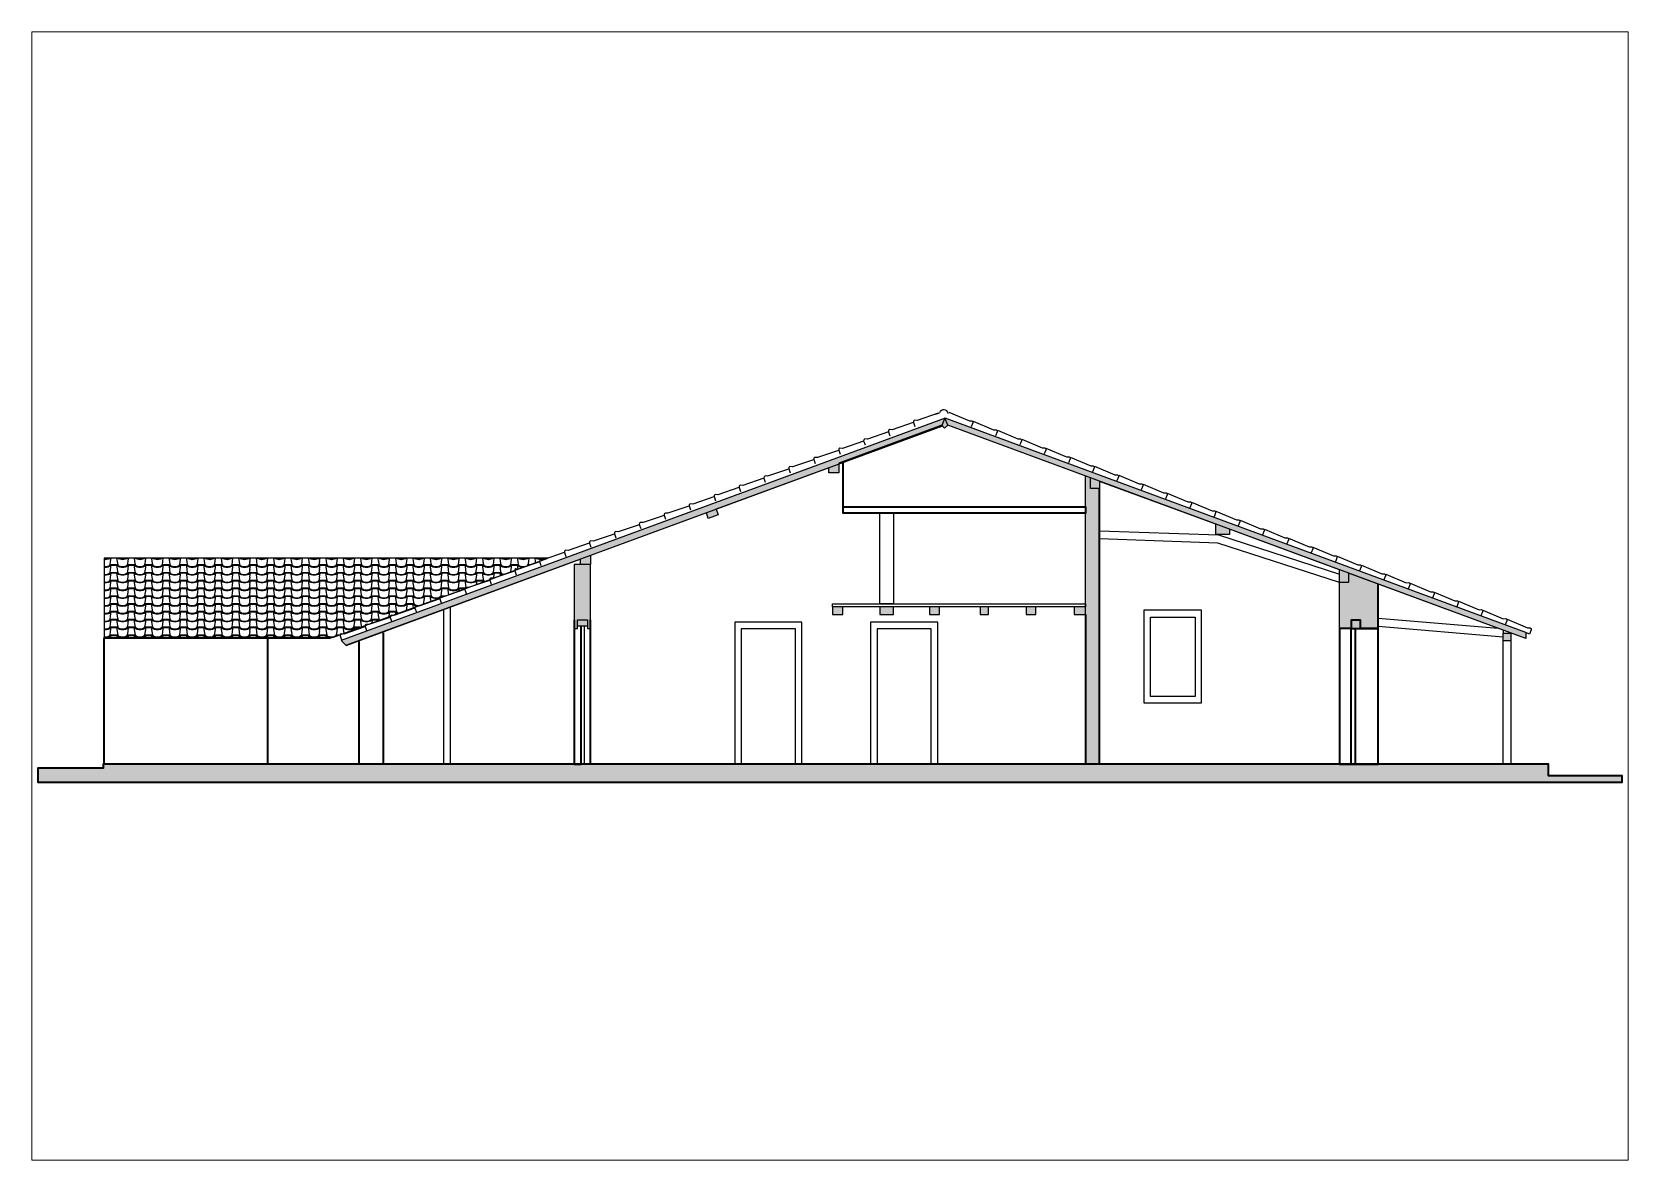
# Paper-space layout 'Layout2' of a CAD drawing. Header units: millimetres. Extents: x 30 to 267, y 21 to 189.
# The model-space entities are those that its viewports show. They can reach past a viewport. Long polylines and large blocks are cut down to what shows.
import ezdxf

# ---------------------------------------------------------------- set-up
doc = ezdxf.new("R2010")
doc.units = ezdxf.units.MM
doc.layers.get('0').update_dxf_attribs({"color": 250, "lineweight": 25})
for name, color, linetype, lineweight in [('A-ALV-___-___-EXI', 250, 'Continuous', 35), ('A-BAS-___-___-EXI', 250, 'Continuous', 35), ('A-COB-___-___-EXI', 250, 'Continuous', 25), ('A-JAN-___-___-EXI', 250, 'Continuous', 25), ('A-PIL-___-___-EXI', 250, 'Continuous', 25), ('A-POR-___-___-EXI', 250, 'Continuous', 25)]:
    doc.layers.add(name, color=color, linetype=linetype, lineweight=lineweight)

msp = doc.modelspace()

# ---------------------------------------------------------------- hatches: boundary and pattern name
at = {"layer": 'A-ALV-___-___-EXI'}
h = msp.add_hatch(color=11, dxfattribs=at)
h.paths.add_polyline_path([(32074, -13936), (32288, -13936), (32288, -9715), (32148, -9715), (32148, -9554), (32073, -9527), (32073, -13936)])
h.paths.add_polyline_path([(36281, -11858), (36551, -11858), (36551, -11179), (36096, -11011), (36096, -11155), (35959, -11155), (35959, -11858), (36139, -11858), (36139, -11733), (36281, -11733)])
h.paths.add_polyline_path([(24490, -11858), (24490, -10878), (24243, -10878), (24243, -11858), (24292, -11858), (24292, -11725), (24446, -11725), (24446, -11858)])
at = {"layer": 'A-BAS-___-___-EXI', "true_color": 0xcb9898}
msp.add_hatch(color=253, dxfattribs=at).paths.add_polyline_path([(40290, -14212), (40290, -14116), (39159, -14116), (39159, -13936), (17028, -13936), (17028, -13999), (16028, -13999), (16028, -14212), (37960, -14212)])
at = {"layer": 'A-COB-___-___-EXI', "true_color": 0xc19a82}
h = msp.add_hatch(color=33, dxfattribs=at)
h.paths.add_polyline_path([(20750, -12118), (24335, -10799), (24335, -10878), (24490, -10878), (24490, -10742), (26266, -10088), (26295, -10173), (26446, -10121), (26416, -10034), (28139, -9400), (28139, -9475), (28292, -9475), (28292, -9328), (29869, -8748), (29914, -8793), (29961, -8747), (32148, -9554), (32148, -9715), (32288, -9715), (32288, -9606), (34068, -10263), (34068, -10418), (34274, -10418), (34274, -10339), (35959, -10961), (35959, -11155), (36096, -11155), (36096, -11011), (38812, -12014), (38812, -11919), (29923, -8638), (20672, -12041)])
h.paths.add_polyline_path([(38583, -12045), (38583, -11931), (38468, -11931), (38468, -12045)])
h.paths.add_polyline_path([(36281, -11858), (36281, -11733), (36139, -11733), (36139, -11858)])
h.paths.add_polyline_path([(24292, -11816), (24446, -11816), (24446, -11725), (24292, -11725)])
h.paths.add_polyline_path([(28358, -11645), (28358, -11525), (28198, -11525), (28198, -11645)])
h.paths.add_polyline_path([(31313, -11645), (31313, -11525), (31165, -11525), (31165, -11645)])
h.paths.add_polyline_path([(32073, -11645), (32073, -11525), (31898, -11525), (31898, -11645)])
h.paths.add_polyline_path([(29129, -11645), (29129, -11525), (28921, -11525), (28921, -11645)])
h.paths.add_polyline_path([(30588, -11645), (30588, -11525), (30456, -11525), (30456, -11645)])
h.paths.add_polyline_path([(29838, -11645), (29838, -11525), (29680, -11525), (29680, -11645)])

# ---------------------------------------------------------------- linework, layer by layer
at = {"layer": 'A-ALV-___-___-EXI'}
for p, q in [((32288, -13936), (32288, -9715)), ((24490, -13936), (24490, -11725)), ((32073, -11645), (32073, -13936)), ((21318, -11923), (21318, -13936)), ((20946, -12060), (20946, -13936))]:
    msp.add_line(p, q, dxfattribs=at)
for points in [[(28361, -9995), (32073, -9995), (32073, -10095), (28361, -10095), (28361, -9995), (28361, -9303)], [(36201, -11858), (36201, -13936), (36139, -13936), (36139, -11858), (35959, -11858), (35959, -13936), (36551, -13936), (36551, -11858), (36281, -11858), (36281, -11733), (36139, -11733), (36139, -11858), (36281, -11858), (36551, -11858), (36551, -11179)], [(24243, -11725), (24243, -13936), (24347, -13936), (24347, -11816)], [(19546, -12016), (19546, -13936), (17046, -13936), (17046, -12014)]]:
    msp.add_lwpolyline(points, dxfattribs=at)
at = {"layer": 'A-BAS-___-___-EXI'}
msp.add_lwpolyline([(37960, -14212), (40290, -14212), (40290, -14116), (39295, -14116), (39159, -14116), (39159, -13936), (35775, -13936), (23835, -13936), (23635, -13936), (17028, -13936), (17028, -13999), (16028, -13999), (16028, -14212)], close=True, dxfattribs=at)
at = {"layer": 'A-COB-___-___-EXI'}
for p, q in [((29773, -8579), (29837, -8557)), ((28921, -11525), (28358, -11525)), ((29680, -11525), (29129, -11525)), ((30456, -11525), (29838, -11525)), ((31165, -11525), (30588, -11525)), ((31898, -11525), (31313, -11525)), ((38388, -11858), (36551, -11704)), ((36551, -11825), (38468, -11985)), ((38468, -11887), (38468, -11931))]:
    msp.add_line(p, q, dxfattribs=at)
at = {"layer": 'A-COB-___-___-EXI', "linetype": 'Continuous'}
for p, q in [((17048, -10796), (17046, -10796)), ((17060, -10804), (17046, -10804)), ((17048, -10915), (17046, -10915)), ((17060, -10924), (17046, -10923)), ((17071, -10796), (17048, -10796)), ((17071, -10916), (17048, -10916)), ((17079, -10803), (17060, -10805)), ((17079, -10923), (17060, -10924)), ((17096, -10791), (17071, -10796)), ((17096, -10911), (17071, -10916)), ((17105, -10799), (17079, -10803)), ((17105, -10918), (17079, -10923)), ((17110, -10786), (17096, -10791)), ((17110, -10905), (17096, -10911)), ((17124, -10792), (17104, -10799)), ((17124, -10911), (17104, -10919)), ((17112, -10784), (17110, -10786)), ((17123, -10897), (17110, -10905)), ((17131, -10885), (17123, -10897)), ((17136, -10784), (17125, -10792)), ((17139, -10902), (17125, -10911)), ((17139, -10833), (17131, -10885)), ((17148, -10885), (17131, -10885)), ((17139, -10952), (17131, -11004)), ((17145, -10784), (17138, -10834)), ((17148, -10886), (17138, -10953)), ((17146, -10892), (17140, -10901)), ((17148, -10885), (17146, -10892)), ((17248, -10952), (17238, -10885)), ((17242, -10892), (17239, -10885)), ((17256, -10885), (17239, -10885)), ((17248, -10833), (17241, -10784)), ((17249, -10902), (17242, -10892)), ((17257, -10885), (17249, -10834)), ((17263, -10911), (17249, -10902)), ((17257, -11005), (17249, -10953)), ((17263, -10792), (17252, -10784)), ((17264, -10897), (17256, -10885)), ((17283, -10799), (17263, -10792)), ((17283, -10918), (17263, -10911)), ((17276, -10905), (17264, -10897)), ((17276, -10786), (17274, -10784)), ((17292, -10793), (17276, -10786)), ((17292, -10912), (17276, -10905)), ((17308, -10803), (17283, -10799)), ((17308, -10923), (17283, -10919)), ((17315, -10796), (17293, -10793)), ((17315, -10915), (17293, -10912)), ((17327, -10804), (17308, -10803)), ((17327, -10924), (17308, -10923)), ((17338, -10796), (17315, -10796)), ((17338, -10916), (17315, -10916)), ((17346, -10803), (17327, -10805)), ((17346, -10923), (17327, -10924)), ((17363, -10791), (17338, -10796)), ((17363, -10911), (17338, -10916)), ((17371, -10799), (17346, -10803)), ((17371, -10918), (17346, -10923)), ((17376, -10786), (17363, -10791)), ((17376, -10905), (17363, -10911)), ((17391, -10792), (17371, -10799)), ((17391, -10911), (17371, -10919)), ((17379, -10784), (17376, -10786)), ((17390, -10897), (17376, -10905)), ((17398, -10885), (17390, -10897)), ((17403, -10784), (17391, -10792)), ((17406, -10902), (17391, -10911)), ((17406, -10833), (17398, -10885)), ((17415, -10885), (17398, -10885)), ((17406, -10952), (17398, -11004)), ((17412, -10784), (17405, -10834)), ((17414, -10886), (17405, -10953)), ((17413, -10892), (17406, -10901)), ((17415, -10885), (17412, -10892)), ((17514, -10952), (17505, -10885)), ((17508, -10892), (17506, -10885)), ((17523, -10885), (17506, -10885)), ((17514, -10833), (17508, -10784)), ((17515, -10902), (17509, -10892)), ((17523, -10885), (17515, -10834)), ((17530, -10911), (17515, -10902)), ((17523, -11005), (17515, -10953)), ((17530, -10792), (17518, -10784)), ((17531, -10897), (17523, -10885)), ((17550, -10799), (17530, -10792)), ((17550, -10918), (17530, -10911)), ((17543, -10905), (17531, -10897)), ((17543, -10786), (17541, -10784)), ((17559, -10793), (17543, -10786)), ((17559, -10912), (17543, -10905)), ((17575, -10803), (17550, -10799)), ((17575, -10923), (17550, -10919)), ((17582, -10796), (17559, -10793)), ((17582, -10915), (17559, -10912)), ((17594, -10804), (17575, -10803)), ((17594, -10924), (17575, -10923)), ((17604, -10796), (17582, -10796)), ((17604, -10916), (17582, -10916)), ((17612, -10803), (17594, -10805)), ((17612, -10923), (17594, -10924)), ((17630, -10791), (17605, -10796)), ((17630, -10911), (17605, -10916)), ((17638, -10799), (17613, -10803)), ((17638, -10918), (17613, -10923)), ((17643, -10786), (17630, -10791)), ((17643, -10905), (17630, -10911)), ((17658, -10792), (17638, -10799)), ((17658, -10911), (17638, -10919)), ((17646, -10784), (17643, -10786)), ((17656, -10897), (17643, -10905)), ((17665, -10885), (17657, -10897)), ((17670, -10784), (17658, -10792)), ((17673, -10902), (17658, -10911)), ((17682, -10885), (17664, -10885)), ((17673, -10833), (17665, -10885)), ((17673, -10952), (17665, -11004)), ((17679, -10784), (17672, -10834)), ((17681, -10886), (17672, -10953)), ((17680, -10892), (17673, -10902)), ((17682, -10885), (17679, -10892)), ((17775, -10892), (17772, -10885)), ((17781, -10952), (17772, -10885)), ((17790, -10885), (17773, -10885)), ((17781, -10833), (17774, -10784)), ((17782, -10902), (17775, -10892)), ((17790, -10885), (17782, -10834)), ((17797, -10911), (17782, -10902)), ((17790, -11005), (17782, -10953)), ((17797, -10792), (17785, -10784)), ((17798, -10897), (17790, -10885)), ((17817, -10799), (17797, -10792)), ((17817, -10918), (17797, -10911)), ((17810, -10905), (17798, -10897)), ((17810, -10786), (17807, -10784)), ((17826, -10793), (17810, -10786)), ((17826, -10912), (17810, -10905)), ((17842, -10803), (17816, -10799)), ((17842, -10923), (17816, -10919)), ((17849, -10796), (17826, -10793)), ((17849, -10915), (17826, -10912)), ((17860, -10804), (17842, -10803)), ((17860, -10924), (17842, -10923)), ((17871, -10796), (17849, -10796)), ((17871, -10916), (17849, -10916)), ((17879, -10803), (17860, -10805)), ((17879, -10923), (17860, -10924)), ((17897, -10791), (17871, -10796)), ((17897, -10911), (17871, -10916)), ((17905, -10799), (17879, -10803)), ((17905, -10918), (17879, -10923)), ((17910, -10786), (17897, -10791)), ((17910, -10905), (17897, -10911)), ((17925, -10792), (17905, -10799)), ((17925, -10911), (17905, -10919)), ((17912, -10784), (17910, -10786)), ((17923, -10897), (17910, -10905)), ((17931, -10885), (17923, -10897)), ((17936, -10784), (17925, -10792)), ((17939, -10902), (17925, -10911)), ((17939, -10833), (17931, -10885)), ((17949, -10885), (17931, -10885)), ((17939, -10952), (17931, -11004)), ((17945, -10784), (17939, -10834)), ((17948, -10886), (17939, -10953)), ((17946, -10892), (17940, -10902)), ((17948, -10885), (17946, -10892)), ((18042, -10892), (18039, -10885)), ((18057, -10885), (18039, -10885)), ((18048, -10952), (18039, -10885)), ((18048, -10833), (18041, -10784)), ((18049, -10902), (18042, -10892)), ((18057, -10885), (18049, -10834)), ((18063, -10911), (18049, -10902)), ((18057, -11005), (18049, -10953)), ((18063, -10792), (18052, -10784)), ((18065, -10897), (18057, -10885)), ((18083, -10799), (18063, -10792)), ((18083, -10918), (18063, -10911)), ((18076, -10905), (18064, -10897)), ((18076, -10786), (18074, -10784)), ((18092, -10793), (18076, -10786)), ((18092, -10912), (18076, -10905)), ((18108, -10803), (18083, -10799)), ((18108, -10923), (18083, -10919)), ((18115, -10796), (18093, -10793)), ((18115, -10915), (18093, -10912)), ((18127, -10805), (18109, -10803)), ((18127, -10924), (18109, -10923)), ((18138, -10796), (18115, -10796)), ((18138, -10916), (18115, -10916)), ((18146, -10803), (18127, -10805)), ((18146, -10923), (18127, -10924)), ((18163, -10791), (18138, -10796)), ((18163, -10911), (18138, -10916)), ((18171, -10799), (18146, -10803)), ((18171, -10918), (18146, -10923)), ((18177, -10786), (18163, -10791)), ((18177, -10905), (18163, -10911)), ((18191, -10792), (18171, -10799)), ((18191, -10911), (18171, -10919)), ((18179, -10784), (18176, -10786)), ((18190, -10897), (18176, -10905)), ((18198, -10885), (18190, -10897)), ((18203, -10784), (18191, -10792)), ((18206, -10902), (18191, -10911)), ((18206, -10833), (18198, -10885)), ((18215, -10885), (18198, -10885)), ((18206, -10952), (18198, -11004)), ((18212, -10784), (18205, -10834)), ((18215, -10886), (18205, -10953)), ((18213, -10892), (18206, -10902)), ((18215, -10885), (18212, -10892)), ((18315, -10952), (18305, -10885)), ((18308, -10892), (18306, -10885)), ((18323, -10885), (18306, -10885)), ((18315, -10833), (18308, -10784)), ((18315, -10902), (18309, -10892)), ((18323, -10885), (18315, -10834)), ((18330, -10911), (18315, -10902)), ((18323, -11005), (18315, -10953)), ((18330, -10792), (18318, -10784)), ((18331, -10897), (18323, -10885)), ((18350, -10799), (18330, -10792)), ((18350, -10918), (18330, -10911)), ((18343, -10905), (18331, -10897)), ((18343, -10786), (18341, -10784)), ((18359, -10793), (18343, -10786)), ((18359, -10912), (18343, -10905)), ((18375, -10803), (18350, -10799)), ((18375, -10923), (18350, -10919)), ((18382, -10796), (18359, -10793)), ((18382, -10915), (18359, -10912)), ((18394, -10805), (18375, -10803)), ((18394, -10924), (18375, -10923)), ((18405, -10796), (18382, -10796)), ((18405, -10916), (18382, -10916)), ((18413, -10803), (18394, -10805)), ((18413, -10923), (18394, -10924)), ((18430, -10791), (18405, -10796)), ((18430, -10911), (18405, -10916)), ((18438, -10799), (18413, -10803)), ((18438, -10918), (18413, -10923)), ((18443, -10786), (18430, -10791)), ((18443, -10905), (18430, -10911)), ((18458, -10792), (18438, -10799)), ((18458, -10911), (18438, -10919)), ((18446, -10784), (18443, -10786)), ((18457, -10897), (18443, -10905)), ((18465, -10885), (18457, -10897)), ((18470, -10784), (18458, -10792)), ((18473, -10902), (18458, -10911)), ((18473, -10833), (18465, -10885)), ((18482, -10885), (18465, -10885)), ((18473, -10952), (18465, -11004)), ((18479, -10784), (18472, -10834)), ((18481, -10886), (18472, -10953)), ((18480, -10892), (18473, -10902)), ((18482, -10885), (18479, -10892)), ((18575, -10892), (18572, -10885)), ((18581, -10952), (18572, -10885)), ((18590, -10885), (18573, -10885)), ((18581, -10833), (18575, -10784)), ((18582, -10902), (18575, -10892)), ((18590, -10885), (18582, -10834)), ((18597, -10911), (18582, -10902)), ((18590, -11005), (18582, -10953)), ((18597, -10792), (18585, -10784)), ((18598, -10897), (18590, -10885)), ((18617, -10799), (18597, -10792)), ((18617, -10918), (18597, -10911)), ((18610, -10905), (18598, -10897)), ((18610, -10786), (18608, -10784)), ((18626, -10793), (18610, -10786)), ((18626, -10912), (18610, -10905)), ((18642, -10803), (18616, -10799)), ((18642, -10923), (18616, -10919)), ((18649, -10796), (18626, -10793)), ((18649, -10915), (18626, -10912)), ((18661, -10805), (18642, -10803)), ((18661, -10924), (18642, -10923)), ((18671, -10796), (18649, -10796)), ((18671, -10916), (18649, -10916)), ((18679, -10803), (18661, -10805)), ((18679, -10923), (18661, -10924)), ((18697, -10791), (18671, -10796)), ((18697, -10911), (18671, -10916)), ((18705, -10799), (18679, -10803)), ((18705, -10918), (18679, -10923)), ((18710, -10786), (18697, -10791)), ((18710, -10905), (18697, -10911)), ((18725, -10792), (18705, -10799)), ((18725, -10911), (18705, -10919)), ((18712, -10784), (18710, -10786)), ((18723, -10897), (18710, -10905)), ((18731, -10885), (18723, -10897)), ((18736, -10784), (18725, -10792)), ((18739, -10902), (18725, -10911)), ((18739, -10833), (18731, -10885)), ((18749, -10885), (18731, -10885)), ((18739, -10952), (18731, -11004)), ((18745, -10784), (18739, -10834)), ((18748, -10885), (18739, -10953)), ((18746, -10892), (18740, -10902)), ((18749, -10885), (18746, -10892)), ((18842, -10892), (18839, -10885)), ((18857, -10885), (18839, -10885)), ((18848, -10952), (18839, -10885)), ((18848, -10833), (18841, -10784)), ((18849, -10902), (18842, -10892)), ((18857, -10885), (18849, -10833)), ((18863, -10911), (18849, -10902)), ((18857, -11005), (18849, -10953)), ((18863, -10792), (18852, -10784)), ((18865, -10897), (18857, -10885)), ((18883, -10799), (18863, -10792)), ((18883, -10918), (18863, -10911)), ((18876, -10905), (18864, -10897)), ((18876, -10786), (18874, -10784)), ((18892, -10793), (18876, -10786)), ((18892, -10912), (18876, -10905)), ((18909, -10803), (18883, -10799)), ((18909, -10923), (18883, -10919)), ((18915, -10796), (18893, -10793)), ((18915, -10915), (18893, -10912)), ((18927, -10805), (18909, -10803)), ((18927, -10924), (18909, -10923)), ((18938, -10796), (18915, -10796)), ((18938, -10916), (18915, -10916)), ((18946, -10803), (18927, -10805)), ((18946, -10923), (18927, -10924)), ((18963, -10791), (18938, -10796)), ((18963, -10911), (18938, -10916)), ((18971, -10799), (18946, -10803)), ((18971, -10918), (18946, -10923)), ((18977, -10786), (18963, -10791)), ((18977, -10905), (18963, -10911)), ((18991, -10792), (18971, -10799)), ((18991, -10911), (18971, -10919)), ((18979, -10784), (18977, -10786)), ((18990, -10897), (18977, -10905)), ((18998, -10885), (18990, -10897)), ((19003, -10784), (18991, -10792)), ((19006, -10902), (18991, -10911)), ((19006, -10833), (18998, -10885)), ((19015, -10885), (18998, -10885)), ((19006, -10952), (18998, -11004)), ((19012, -10784), (19005, -10834)), ((19015, -10885), (19005, -10953)), ((19013, -10892), (19006, -10902)), ((19015, -10885), (19013, -10892)), ((19115, -10952), (19105, -10885)), ((19108, -10892), (19106, -10885)), ((19123, -10885), (19106, -10885)), ((19115, -10833), (19108, -10784)), ((19115, -10902), (19109, -10892)), ((19123, -10885), (19115, -10833)), ((19130, -10911), (19115, -10902)), ((19123, -11005), (19115, -10953)), ((19130, -10792), (19118, -10784)), ((19131, -10897), (19123, -10885)), ((19150, -10799), (19130, -10792)), ((19150, -10918), (19130, -10911)), ((19143, -10905), (19131, -10897)), ((19143, -10786), (19141, -10784)), ((19159, -10793), (19143, -10786)), ((19159, -10912), (19143, -10905)), ((19175, -10803), (19150, -10799)), ((19175, -10923), (19150, -10919)), ((19182, -10796), (19159, -10793)), ((19182, -10915), (19159, -10912)), ((19194, -10805), (19175, -10803)), ((19194, -10924), (19175, -10923)), ((19205, -10796), (19182, -10796)), ((19205, -10916), (19182, -10916)), ((19213, -10803), (19194, -10805)), ((19213, -10923), (19194, -10924)), ((19230, -10791), (19205, -10796)), ((19230, -10911), (19205, -10916)), ((19238, -10799), (19213, -10803)), ((19238, -10918), (19213, -10923)), ((19243, -10786), (19230, -10791)), ((19243, -10905), (19230, -10911)), ((19258, -10792), (19238, -10799)), ((19258, -10911), (19238, -10919)), ((19246, -10784), (19243, -10786)), ((19257, -10897), (19243, -10905)), ((19265, -10885), (19257, -10897)), ((19270, -10784), (19258, -10792)), ((19273, -10902), (19258, -10911)), ((19273, -10833), (19265, -10885)), ((19282, -10885), (19265, -10885)), ((19273, -10952), (19265, -11004)), ((19279, -10784), (19272, -10834)), ((19281, -10885), (19272, -10953)), ((19280, -10892), (19273, -10902)), ((19282, -10885), (19279, -10892)), ((19381, -10952), (19372, -10885)), ((19375, -10892), (19373, -10885)), ((19390, -10885), (19373, -10885)), ((19381, -10833), (19375, -10784)), ((19382, -10902), (19375, -10892)), ((19390, -10885), (19382, -10833)), ((19397, -10911), (19382, -10902)), ((19390, -11005), (19382, -10953)), ((19397, -10792), (19385, -10784)), ((19398, -10897), (19390, -10885)), ((19417, -10799), (19397, -10792)), ((19417, -10918), (19397, -10911)), ((19410, -10905), (19398, -10897)), ((19410, -10786), (19408, -10784)), ((19426, -10793), (19410, -10786)), ((19426, -10912), (19410, -10905)), ((19442, -10803), (19417, -10799)), ((19442, -10923), (19417, -10919)), ((19449, -10796), (19426, -10793)), ((19449, -10915), (19426, -10912)), ((19461, -10805), (19442, -10803)), ((19461, -10924), (19442, -10923)), ((19471, -10796), (19449, -10796)), ((19471, -10916), (19449, -10916)), ((19479, -10803), (19461, -10805)), ((19479, -10923), (19461, -10924)), ((19497, -10791), (19471, -10796)), ((19497, -10911), (19471, -10916)), ((19505, -10799), (19479, -10803)), ((19505, -10918), (19479, -10923)), ((19510, -10786), (19497, -10791)), ((19510, -10905), (19497, -10911)), ((19525, -10792), (19505, -10799)), ((19525, -10911), (19505, -10919)), ((19512, -10784), (19510, -10786)), ((19523, -10897), (19510, -10905)), ((19531, -10885), (19523, -10897)), ((19537, -10784), (19525, -10792)), ((19539, -10902), (19525, -10911)), ((19539, -10833), (19531, -10885)), ((19549, -10885), (19531, -10885)), ((19539, -10952), (19531, -11004)), ((19546, -10784), (19539, -10834)), ((19548, -10885), (19539, -10953)), ((19546, -10892), (19540, -10902)), ((19549, -10885), (19546, -10892)), ((19642, -10892), (19639, -10885)), ((19657, -10885), (19639, -10885)), ((19648, -10952), (19639, -10885)), ((19648, -10833), (19641, -10784)), ((19649, -10902), (19642, -10892)), ((19657, -10885), (19649, -10833)), ((19663, -10911), (19649, -10902)), ((19657, -11005), (19649, -10953)), ((19663, -10792), (19652, -10784)), ((19665, -10897), (19657, -10885)), ((19683, -10799), (19663, -10792)), ((19683, -10918), (19663, -10911)), ((19677, -10905), (19665, -10897)), ((19677, -10786), (19674, -10784)), ((19693, -10793), (19677, -10786)), ((19693, -10912), (19677, -10905)), ((19709, -10803), (19683, -10799)), ((19709, -10923), (19683, -10919)), ((19715, -10796), (19693, -10793)), ((19715, -10915), (19693, -10912)), ((19727, -10805), (19709, -10803)), ((19727, -10924), (19709, -10923)), ((19738, -10796), (19715, -10796)), ((19738, -10916), (19715, -10916)), ((19746, -10803), (19727, -10805)), ((19746, -10923), (19727, -10924)), ((19763, -10791), (19738, -10796)), ((19763, -10911), (19738, -10916)), ((19772, -10799), (19746, -10803)), ((19771, -10918), (19746, -10923)), ((19777, -10786), (19763, -10791)), ((19777, -10905), (19763, -10911)), ((19791, -10792), (19771, -10799)), ((19791, -10911), (19771, -10919)), ((19779, -10784), (19777, -10786)), ((19790, -10897), (19777, -10905)), ((19798, -10885), (19790, -10897)), ((19803, -10784), (19791, -10792)), ((19806, -10902), (19791, -10911)), ((19806, -10833), (19798, -10885)), ((19815, -10885), (19798, -10885)), ((19806, -10952), (19798, -11004)), ((19812, -10784), (19806, -10834)), ((19815, -10885), (19806, -10953)), ((19813, -10892), (19806, -10902)), ((19815, -10885), (19813, -10892)), ((19909, -10892), (19906, -10885)), ((19923, -10885), (19906, -10885)), ((19915, -10952), (19906, -10885)), ((19915, -10833), (19908, -10784)), ((19916, -10902), (19909, -10892)), ((19924, -10885), (19916, -10833)), ((19930, -10911), (19916, -10902)), ((19924, -11005), (19916, -10953)), ((19930, -10792), (19919, -10784)), ((19931, -10897), (19923, -10885)), ((19950, -10799), (19930, -10792)), ((19950, -10918), (19930, -10911)), ((19943, -10905), (19931, -10897)), ((19943, -10786), (19941, -10784)), ((19959, -10793), (19943, -10786)), ((19959, -10912), (19943, -10905)), ((19975, -10803), (19950, -10799)), ((19975, -10923), (19950, -10919)), ((19982, -10796), (19959, -10793)), ((19982, -10915), (19959, -10912)), ((19994, -10805), (19975, -10803)), ((19994, -10924), (19975, -10923)), ((20005, -10796), (19982, -10796)), ((20005, -10916), (19982, -10916)), ((20013, -10803), (19994, -10805)), ((20013, -10923), (19994, -10924)), ((20030, -10791), (20005, -10796)), ((20030, -10911), (20005, -10916)), ((20038, -10799), (20013, -10803)), ((20038, -10918), (20013, -10923)), ((20043, -10786), (20030, -10791)), ((20043, -10905), (20030, -10911)), ((20058, -10792), (20038, -10799)), ((20058, -10911), (20038, -10919)), ((20046, -10784), (20043, -10786)), ((20057, -10897), (20043, -10905)), ((20065, -10885), (20057, -10897)), ((20070, -10784), (20058, -10792)), ((20073, -10902), (20058, -10911)), ((20073, -10833), (20065, -10885)), ((20082, -10885), (20065, -10885)), ((20073, -10952), (20065, -11004)), ((20079, -10784), (20072, -10834)), ((20082, -10885), (20072, -10953)), ((20080, -10892), (20073, -10902)), ((20082, -10885), (20079, -10892)), ((20182, -10952), (20172, -10885)), ((20175, -10892), (20173, -10885)), ((20190, -10885), (20173, -10885)), ((20182, -10833), (20175, -10784)), ((20182, -10902), (20176, -10892)), ((20190, -10885), (20182, -10833)), ((20197, -10911), (20182, -10902)), ((20190, -11005), (20182, -10953)), ((20197, -10792), (20185, -10784)), ((20198, -10897), (20190, -10885)), ((20217, -10799), (20197, -10792)), ((20217, -10918), (20197, -10911)), ((20210, -10905), (20198, -10897)), ((20210, -10786), (20208, -10784)), ((20226, -10793), (20210, -10786)), ((20226, -10912), (20210, -10905)), ((20242, -10803), (20217, -10799)), ((20242, -10923), (20217, -10919)), ((20249, -10796), (20226, -10793)), ((20249, -10915), (20226, -10912)), ((20261, -10805), (20242, -10803)), ((20261, -10924), (20242, -10923)), ((20271, -10796), (20249, -10796)), ((20271, -10916), (20249, -10916)), ((20279, -10803), (20261, -10805)), ((20279, -10923), (20261, -10924)), ((20297, -10791), (20272, -10796)), ((20297, -10911), (20272, -10916)), ((20305, -10799), (20280, -10803)), ((20305, -10918), (20280, -10923)), ((20310, -10786), (20297, -10791)), ((20310, -10905), (20297, -10911)), ((20325, -10792), (20305, -10799)), ((20325, -10911), (20305, -10919)), ((20313, -10784), (20310, -10786)), ((20323, -10897), (20310, -10905)), ((20331, -10885), (20323, -10897)), ((20337, -10784), (20325, -10792)), ((20340, -10902), (20325, -10911)), ((20349, -10885), (20331, -10885)), ((20340, -10833), (20332, -10885)), ((20340, -10952), (20332, -11004)), ((20346, -10784), (20339, -10834)), ((20348, -10885), (20339, -10953)), ((20346, -10892), (20340, -10902)), ((20349, -10885), (20346, -10892)), ((20442, -10892), (20439, -10885)), ((20457, -10885), (20439, -10885)), ((20448, -10952), (20439, -10885)), ((20448, -10833), (20442, -10784)), ((20449, -10902), (20442, -10892)), ((20457, -10885), (20449, -10833)), ((20464, -10911), (20449, -10902)), ((20457, -11005), (20449, -10953)), ((20464, -10792), (20452, -10784)), ((20465, -10897), (20457, -10885)), ((20484, -10799), (20464, -10792)), ((20484, -10918), (20464, -10911)), ((20477, -10905), (20465, -10897)), ((20477, -10786), (20474, -10784)), ((20493, -10793), (20477, -10786)), ((20493, -10912), (20477, -10905)), ((20509, -10803), (20483, -10799)), ((20509, -10923), (20483, -10919)), ((20516, -10796), (20493, -10793)), ((20516, -10915), (20493, -10912)), ((20527, -10805), (20509, -10803)), ((20527, -10924), (20509, -10923)), ((20538, -10796), (20515, -10796)), ((20538, -10916), (20515, -10916)), ((20546, -10803), (20527, -10805)), ((20546, -10923), (20527, -10924)), ((20564, -10791), (20538, -10796)), ((20564, -10911), (20538, -10916)), ((20572, -10799), (20546, -10803)), ((20572, -10918), (20546, -10923)), ((20577, -10786), (20563, -10791)), ((20577, -10905), (20563, -10911)), ((20592, -10792), (20572, -10799)), ((20592, -10911), (20572, -10919)), ((20579, -10784), (20577, -10786)), ((20590, -10897), (20577, -10905)), ((20598, -10885), (20590, -10897)), ((20603, -10784), (20592, -10792)), ((20606, -10902), (20592, -10911)), ((20606, -10833), (20598, -10885)), ((20616, -10885), (20598, -10885)), ((20606, -10952), (20598, -11004)), ((20612, -10784), (20606, -10834)), ((20615, -10885), (20606, -10953)), ((20613, -10892), (20606, -10902)), ((20615, -10885), (20613, -10892)), ((20709, -10892), (20706, -10885)), ((20724, -10885), (20706, -10885)), ((20715, -10952), (20706, -10885)), ((20715, -10833), (20708, -10784)), ((20716, -10902), (20709, -10892)), ((20724, -10885), (20716, -10833)), ((20730, -10911), (20716, -10902)), ((20724, -11005), (20716, -10953)), ((20730, -10792), (20719, -10784)), ((20732, -10897), (20724, -10885)), ((20750, -10799), (20730, -10792)), ((20750, -10918), (20730, -10911)), ((20743, -10905), (20731, -10897)), ((20743, -10786), (20741, -10784)), ((20759, -10793), (20743, -10786)), ((20759, -10912), (20743, -10905)), ((20775, -10803), (20750, -10799)), ((20775, -10923), (20750, -10919)), ((20782, -10796), (20760, -10793)), ((20782, -10915), (20760, -10912)), ((20794, -10805), (20776, -10803)), ((20794, -10924), (20776, -10923)), ((20805, -10796), (20782, -10796)), ((20805, -10916), (20782, -10916)), ((20813, -10803), (20794, -10805)), ((20813, -10923), (20794, -10924)), ((20830, -10791), (20805, -10796)), ((20830, -10911), (20805, -10916)), ((20838, -10799), (20813, -10803)), ((20838, -10918), (20813, -10923)), ((20844, -10786), (20830, -10791)), ((20844, -10905), (20830, -10911)), ((20858, -10792), (20838, -10799)), ((20858, -10911), (20838, -10919)), ((20846, -10784), (20843, -10786)), ((20857, -10897), (20843, -10905)), ((20865, -10885), (20857, -10897)), ((20870, -10784), (20858, -10792)), ((20873, -10902), (20858, -10911)), ((20873, -10833), (20865, -10885)), ((20882, -10885), (20865, -10885)), ((20873, -10952), (20865, -11004)), ((20879, -10784), (20872, -10834)), ((20882, -10885), (20872, -10953)), ((20880, -10892), (20873, -10902)), ((20882, -10885), (20879, -10892)), ((20982, -10952), (20972, -10885)), ((20975, -10892), (20973, -10885)), ((20990, -10885), (20973, -10885)), ((20982, -10833), (20975, -10784)), ((20982, -10902), (20976, -10892)), ((20990, -10885), (20982, -10833)), ((20997, -10911), (20982, -10902)), ((20990, -11005), (20982, -10953)), ((20997, -10792), (20985, -10784)), ((20998, -10897), (20990, -10885)), ((21017, -10799), (20997, -10792)), ((21017, -10918), (20997, -10911)), ((21010, -10905), (20998, -10897)), ((21010, -10786), (21008, -10784)), ((21026, -10793), (21010, -10786)), ((21026, -10912), (21010, -10905)), ((21042, -10803), (21017, -10799)), ((21042, -10923), (21017, -10919)), ((21049, -10796), (21026, -10793)), ((21049, -10915), (21026, -10912)), ((21061, -10805), (21042, -10803)), ((21061, -10924), (21042, -10923)), ((21072, -10796), (21049, -10796)), ((21072, -10916), (21049, -10916)), ((21080, -10803), (21061, -10805)), ((21080, -10923), (21061, -10924)), ((21097, -10791), (21072, -10796)), ((21097, -10911), (21072, -10916)), ((21105, -10799), (21080, -10803)), ((21105, -10918), (21080, -10923)), ((21110, -10786), (21097, -10791)), ((21110, -10905), (21097, -10911)), ((21125, -10792), (21105, -10799)), ((21125, -10911), (21105, -10919)), ((21113, -10784), (21110, -10786)), ((21124, -10897), (21110, -10905)), ((21132, -10885), (21124, -10897)), ((21137, -10784), (21125, -10792)), ((21140, -10902), (21125, -10911)), ((21140, -10833), (21132, -10885)), ((21149, -10885), (21132, -10885)), ((21140, -10952), (21132, -11004)), ((21146, -10784), (21139, -10834)), ((21148, -10885), (21139, -10953)), ((21146, -10892), (21140, -10902)), ((21149, -10885), (21146, -10892)), ((21242, -10892), (21239, -10885)), ((21248, -10952), (21239, -10885)), ((21257, -10885), (21240, -10885)), ((21248, -10833), (21242, -10784)), ((21249, -10902), (21242, -10892)), ((21257, -10885), (21249, -10833)), ((21264, -10911), (21249, -10902)), ((21257, -11005), (21249, -10953)), ((21264, -10792), (21252, -10784)), ((21265, -10897), (21257, -10885)), ((21284, -10799), (21264, -10792)), ((21284, -10918), (21264, -10911)), ((21277, -10905), (21265, -10897)), ((21277, -10786), (21275, -10784)), ((21293, -10793), (21277, -10786)), ((21293, -10912), (21277, -10905)), ((21309, -10803), (21284, -10799)), ((21309, -10923), (21283, -10919)), ((21316, -10796), (21293, -10793)), ((21316, -10915), (21293, -10912)), ((21328, -10805), (21309, -10803)), ((21328, -10924), (21309, -10923)), ((21338, -10796), (21316, -10796)), ((21338, -10916), (21316, -10916)), ((21346, -10803), (21328, -10805)), ((21346, -10923), (21328, -10924)), ((21364, -10791), (21338, -10796)), ((21364, -10911), (21338, -10916)), ((21372, -10799), (21346, -10803)), ((21372, -10918), (21346, -10923)), ((21377, -10786), (21364, -10791)), ((21377, -10905), (21364, -10911)), ((21392, -10792), (21372, -10799)), ((21392, -10911), (21372, -10919)), ((21379, -10784), (21377, -10786)), ((21390, -10897), (21377, -10905)), ((21398, -10885), (21390, -10897)), ((21403, -10784), (21392, -10792)), ((21406, -10902), (21392, -10911)), ((21406, -10833), (21398, -10885)), ((21416, -10885), (21398, -10885)), ((21406, -10952), (21398, -11004)), ((21413, -10784), (21406, -10833)), ((21415, -10885), (21406, -10953)), ((21413, -10892), (21407, -10902)), ((21416, -10885), (21413, -10892)), ((21509, -10892), (21506, -10885)), ((21524, -10885), (21506, -10885)), ((21515, -10952), (21506, -10885)), ((21515, -10833), (21509, -10784)), ((21516, -10902), (21509, -10892)), ((21524, -10885), (21516, -10833)), ((21530, -10911), (21516, -10902)), ((21524, -11005), (21516, -10953)), ((21530, -10792), (21519, -10784)), ((21532, -10897), (21524, -10885)), ((21550, -10799), (21530, -10792)), ((21550, -10918), (21530, -10911)), ((21543, -10905), (21531, -10897)), ((21543, -10786), (21541, -10784)), ((21559, -10793), (21543, -10786)), ((21559, -10912), (21543, -10905)), ((21576, -10803), (21550, -10799)), ((21576, -10923), (21550, -10919)), ((21582, -10796), (21560, -10793)), ((21582, -10915), (21560, -10912)), ((21594, -10805), (21576, -10803)), ((21594, -10924), (21576, -10923)), ((21605, -10796), (21582, -10796)), ((21605, -10916), (21582, -10916)), ((21613, -10803), (21594, -10805)), ((21613, -10923), (21594, -10924)), ((21630, -10791), (21605, -10796)), ((21630, -10911), (21605, -10916)), ((21638, -10799), (21613, -10803)), ((21638, -10918), (21613, -10923)), ((21644, -10786), (21630, -10791)), ((21644, -10905), (21630, -10911)), ((21658, -10792), (21638, -10799)), ((21658, -10911), (21638, -10919)), ((21646, -10784), (21644, -10786)), ((21657, -10897), (21644, -10905)), ((21665, -10885), (21657, -10897)), ((21670, -10784), (21658, -10792)), ((21673, -10902), (21658, -10911)), ((21673, -10833), (21665, -10885)), ((21682, -10885), (21665, -10885)), ((21673, -10952), (21665, -11004)), ((21679, -10784), (21673, -10833)), ((21682, -10885), (21673, -10953)), ((21680, -10892), (21673, -10902)), ((21682, -10885), (21680, -10892)), ((21776, -10892), (21773, -10885)), ((21790, -10885), (21773, -10885)), ((21782, -10952), (21773, -10885)), ((21782, -10833), (21775, -10784)), ((21782, -10902), (21776, -10892)), ((21790, -10885), (21782, -10833)), ((21797, -10911), (21782, -10902)), ((21790, -11005), (21782, -10953)), ((21797, -10792), (21785, -10784)), ((21798, -10897), (21790, -10885)), ((21817, -10799), (21797, -10792)), ((21817, -10918), (21797, -10911)), ((21810, -10905), (21798, -10897)), ((21810, -10786), (21808, -10784)), ((21826, -10793), (21810, -10786)), ((21826, -10912), (21810, -10905)), ((21842, -10803), (21817, -10799)), ((21842, -10923), (21817, -10919)), ((21849, -10796), (21826, -10793)), ((21849, -10915), (21826, -10912)), ((21861, -10805), (21842, -10803)), ((21861, -10924), (21842, -10923)), ((21872, -10796), (21849, -10796)), ((21872, -10916), (21849, -10916)), ((21880, -10803), (21861, -10805)), ((21880, -10923), (21861, -10924)), ((21897, -10791), (21872, -10796)), ((21897, -10911), (21872, -10916)), ((21905, -10799), (21880, -10803)), ((21905, -10918), (21880, -10923)), ((21910, -10786), (21897, -10791)), ((21910, -10905), (21897, -10911)), ((21925, -10792), (21905, -10799)), ((21925, -10911), (21905, -10919)), ((21913, -10784), (21910, -10786)), ((21924, -10897), (21910, -10905)), ((21932, -10885), (21924, -10897)), ((21937, -10784), (21925, -10792)), ((21940, -10902), (21925, -10911)), ((21940, -10833), (21932, -10885)), ((21949, -10885), (21932, -10885)), ((21940, -10952), (21932, -11004)), ((21946, -10784), (21939, -10833)), ((21949, -10885), (21939, -10953)), ((21947, -10892), (21940, -10902)), ((21949, -10885), (21946, -10892)), ((22049, -10952), (22039, -10885)), ((22042, -10892), (22040, -10885)), ((22057, -10885), (22040, -10885)), ((22049, -10833), (22042, -10784)), ((22049, -10902), (22042, -10892)), ((22057, -10885), (22049, -10833)), ((22064, -10911), (22049, -10902)), ((22057, -11005), (22049, -10953)), ((22064, -10792), (22052, -10784)), ((22065, -10897), (22057, -10885)), ((22084, -10799), (22064, -10792)), ((22084, -10918), (22064, -10911)), ((22077, -10905), (22065, -10897)), ((22077, -10786), (22075, -10784)), ((22093, -10793), (22077, -10786)), ((22093, -10912), (22077, -10905)), ((22109, -10803), (22084, -10799)), ((22109, -10923), (22084, -10919)), ((22116, -10796), (22093, -10793)), ((22116, -10915), (22093, -10912)), ((22128, -10805), (22109, -10803)), ((22128, -10924), (22109, -10923)), ((22138, -10796), (22116, -10796)), ((22138, -10916), (22116, -10916)), ((22146, -10803), (22128, -10805)), ((22146, -10923), (22128, -10924)), ((22164, -10791), (22138, -10796)), ((22164, -10911), (22138, -10916)), ((22172, -10799), (22146, -10803)), ((22172, -10918), (22146, -10923)), ((22177, -10786), (22164, -10791)), ((22177, -10905), (22164, -10911)), ((22192, -10792), (22172, -10799)), ((22192, -10911), (22172, -10919)), ((22180, -10784), (22177, -10786)), ((22190, -10897), (22177, -10905)), ((22198, -10885), (22190, -10897)), ((22203, -10784), (22192, -10792)), ((22206, -10902), (22192, -10911)), ((22206, -10833), (22198, -10885)), ((22216, -10885), (22198, -10885)), ((22206, -10952), (22198, -11004)), ((22213, -10784), (22206, -10833)), ((22215, -10885), (22206, -10953)), ((22213, -10892), (22207, -10902)), ((22216, -10885), (22213, -10892)), ((22309, -10892), (22306, -10885)), ((22324, -10885), (22306, -10885)), ((22315, -10952), (22306, -10885)), ((22315, -10833), (22309, -10784)), ((22316, -10902), (22309, -10892)), ((22324, -10885), (22316, -10833)), ((22330, -10911), (22316, -10902)), ((22324, -11005), (22316, -10953)), ((22330, -10792), (22319, -10784)), ((22332, -10897), (22324, -10885)), ((22350, -10799), (22330, -10792)), ((22350, -10918), (22330, -10911)), ((22344, -10905), (22332, -10897)), ((22344, -10786), (22341, -10784)), ((22360, -10793), (22344, -10786)), ((22360, -10912), (22344, -10905)), ((22376, -10803), (22350, -10799)), ((22376, -10923), (22350, -10919)), ((22382, -10796), (22360, -10793)), ((22382, -10915), (22360, -10912)), ((22394, -10805), (22376, -10803)), ((22394, -10924), (22376, -10923)), ((22405, -10796), (22382, -10796)), ((22405, -10916), (22382, -10916)), ((22413, -10803), (22394, -10805)), ((22413, -10923), (22394, -10924)), ((22430, -10791), (22405, -10796)), ((22430, -10911), (22405, -10916)), ((22438, -10799), (22413, -10803)), ((22438, -10918), (22413, -10923)), ((22444, -10786), (22430, -10791)), ((22444, -10905), (22430, -10911)), ((22458, -10792), (22438, -10799)), ((22458, -10911), (22438, -10919)), ((22446, -10784), (22444, -10786)), ((22457, -10897), (22444, -10905)), ((22465, -10885), (22457, -10897)), ((22470, -10784), (22458, -10792)), ((22473, -10902), (22458, -10911)), ((22473, -10833), (22465, -10885)), ((22482, -10885), (22465, -10885)), ((22473, -10952), (22465, -11004)), ((22480, -10784), (22473, -10833)), ((22482, -10885), (22473, -10953)), ((22480, -10892), (22473, -10902)), ((22482, -10885), (22480, -10892)), ((22576, -10892), (22573, -10885)), ((22590, -10885), (22573, -10885)), ((22582, -10952), (22573, -10885)), ((22582, -10833), (22575, -10784)), ((22582, -10902), (22576, -10892)), ((22590, -10885), (22582, -10833)), ((22597, -10911), (22582, -10902)), ((22590, -11005), (22582, -10953)), ((22597, -10792), (22585, -10784)), ((22598, -10897), (22590, -10885)), ((22617, -10799), (22597, -10792)), ((22617, -10918), (22597, -10911)), ((22610, -10905), (22598, -10897)), ((22610, -10786), (22608, -10784)), ((22626, -10793), (22610, -10786)), ((22626, -10912), (22610, -10905)), ((22642, -10803), (22617, -10799)), ((22642, -10923), (22617, -10919)), ((22649, -10796), (22626, -10793)), ((22649, -10915), (22626, -10912)), ((22661, -10805), (22642, -10803)), ((22661, -10924), (22642, -10923)), ((22672, -10796), (22649, -10796)), ((22672, -10916), (22649, -10916)), ((22680, -10803), (22661, -10805)), ((22680, -10923), (22661, -10924)), ((22697, -10791), (22672, -10796)), ((22697, -10911), (22672, -10916)), ((22705, -10799), (22680, -10803)), ((22705, -10918), (22680, -10923)), ((22710, -10786), (22697, -10791)), ((22710, -10905), (22697, -10911)), ((22725, -10792), (22705, -10799)), ((22725, -10911), (22705, -10919)), ((22713, -10784), (22710, -10786)), ((22724, -10897), (22710, -10905)), ((22732, -10885), (22724, -10897)), ((22737, -10784), (22725, -10792)), ((22740, -10902), (22725, -10911)), ((22740, -10833), (22732, -10885)), ((22749, -10885), (22732, -10885)), ((22740, -10952), (22732, -11004)), ((22746, -10784), (22739, -10833)), ((22749, -10885), (22739, -10953)), ((22747, -10892), (22740, -10902)), ((22749, -10885), (22746, -10892)), ((22849, -10952), (22839, -10885)), ((22842, -10892), (22840, -10885)), ((22857, -10885), (22840, -10885)), ((22849, -10833), (22842, -10784)), ((22849, -10902), (22843, -10892)), ((22857, -10885), (22849, -10833)), ((22864, -10911), (22849, -10902)), ((22857, -11005), (22849, -10953)), ((22864, -10792), (22852, -10784)), ((22865, -10897), (22857, -10885)), ((22884, -10799), (22864, -10792)), ((22884, -10918), (22864, -10911)), ((22877, -10905), (22865, -10897)), ((22877, -10786), (22875, -10784)), ((22893, -10793), (22877, -10786)), ((22893, -10912), (22877, -10905)), ((22909, -10803), (22884, -10799)), ((22909, -10923), (22884, -10919)), ((22916, -10796), (22893, -10793)), ((22916, -10915), (22893, -10912)), ((22928, -10805), (22909, -10803)), ((22928, -10924), (22909, -10923)), ((22938, -10796), (22916, -10796)), ((22938, -10916), (22916, -10916)), ((22946, -10803), (22928, -10805)), ((22946, -10923), (22928, -10924)), ((22964, -10791), (22938, -10796)), ((22964, -10911), (22938, -10916)), ((22972, -10799), (22947, -10803)), ((22972, -10918), (22947, -10923)), ((22977, -10786), (22964, -10791)), ((22977, -10905), (22964, -10911)), ((22992, -10792), (22972, -10799)), ((22992, -10911), (22972, -10919)), ((22980, -10784), (22977, -10786)), ((22990, -10897), (22977, -10905)), ((22998, -10885), (22990, -10897)), ((23004, -10784), (22992, -10792)), ((23007, -10902), (22992, -10911)), ((23016, -10885), (22998, -10885)), ((23007, -10833), (22999, -10885)), ((23007, -10952), (22999, -11004)), ((23013, -10784), (23006, -10833)), ((23015, -10885), (23006, -10953)), ((23013, -10892), (23007, -10902)), ((23016, -10885), (23013, -10892)), ((23109, -10892), (23106, -10885)), ((23124, -10885), (23106, -10885)), ((23116, -10952), (23106, -10885)), ((23116, -10833), (23109, -10784)), ((23116, -10902), (23109, -10892)), ((23124, -10885), (23116, -10833)), ((23131, -10911), (23116, -10902)), ((23124, -11005), (23116, -10953)), ((23131, -10792), (23119, -10784)), ((23132, -10897), (23124, -10885)), ((23150, -10799), (23130, -10792)), ((23150, -10918), (23130, -10911)), ((23144, -10905), (23132, -10897)), ((23144, -10786), (23141, -10784)), ((23160, -10793), (23144, -10786)), ((23160, -10912), (23144, -10905)), ((23176, -10803), (23150, -10799)), ((23176, -10923), (23150, -10919)), ((23183, -10796), (23160, -10793)), ((23183, -10915), (23160, -10912)), ((23194, -10805), (23176, -10803)), ((23194, -10924), (23176, -10923)), ((23205, -10796), (23182, -10796)), ((23205, -10916), (23182, -10916)), ((23213, -10803), (23194, -10805)), ((23213, -10923), (23194, -10924)), ((23231, -10791), (23205, -10796)), ((23231, -10911), (23205, -10916)), ((23239, -10799), (23213, -10803)), ((23239, -10918), (23213, -10923)), ((23244, -10786), (23231, -10791)), ((23244, -10905), (23231, -10911)), ((23259, -10792), (23239, -10799)), ((23259, -10911), (23239, -10919)), ((23246, -10784), (23244, -10786)), ((23257, -10897), (23244, -10905)), ((23265, -10885), (23257, -10897)), ((23270, -10784), (23259, -10792)), ((23273, -10902), (23259, -10911)), ((23273, -10833), (23265, -10885)), ((23283, -10885), (23265, -10885)), ((23273, -10952), (23267, -10995)), ((23280, -10784), (23273, -10833)), ((23282, -10885), (23273, -10953)), ((23280, -10892), (23273, -10902)), ((23282, -10885), (23280, -10892)), ((23376, -10892), (23373, -10885)), ((23391, -10885), (23373, -10885)), ((23382, -10952), (23373, -10885)), ((23382, -10833), (23376, -10784)), ((23383, -10902), (23376, -10892)), ((23391, -10885), (23383, -10833)), ((23397, -10911), (23383, -10902)), ((23397, -10792), (23386, -10784)), ((23399, -10897), (23391, -10885)), ((23417, -10799), (23397, -10792)), ((23417, -10918), (23397, -10911)), ((23410, -10905), (23398, -10897)), ((23410, -10786), (23408, -10784)), ((23426, -10793), (23410, -10786)), ((23426, -10912), (23410, -10905)), ((23442, -10803), (23417, -10799)), ((23442, -10923), (23417, -10919)), ((23449, -10796), (23427, -10793)), ((23449, -10915), (23427, -10912)), ((23461, -10805), (23443, -10803)), ((23461, -10924), (23443, -10923)), ((23472, -10796), (23449, -10796)), ((23472, -10916), (23449, -10916)), ((23480, -10803), (23461, -10805)), ((23497, -10791), (23472, -10796)), ((23495, -10911), (23472, -10916)), ((23505, -10799), (23480, -10803)), ((23511, -10786), (23497, -10791)), ((23525, -10792), (23505, -10799)), ((23511, -10905), (23506, -10907)), ((23513, -10784), (23511, -10786)), ((23524, -10897), (23511, -10905)), ((23532, -10885), (23524, -10897)), ((23537, -10784), (23525, -10792)), ((23540, -10833), (23532, -10885)), ((23549, -10885), (23532, -10885)), ((23546, -10784), (23540, -10833)), ((23549, -10885), (23547, -10892)), ((23549, -10885), (23548, -10892)), ((23566, -10885), (23549, -10885)), ((23649, -10833), (23642, -10784)), ((23652, -10853), (23649, -10833)), ((23664, -10792), (23652, -10784)), ((23684, -10799), (23664, -10792)), ((23677, -10786), (23675, -10784)), ((23693, -10793), (23677, -10786)), ((23709, -10803), (23684, -10799)), ((23716, -10796), (23693, -10793)), ((23728, -10805), (23709, -10803)), ((23739, -10796), (23716, -10796)), ((23747, -10803), (23728, -10805)), ((23764, -10791), (23739, -10796)), ((23772, -10799), (23747, -10803)), ((23777, -10786), (23764, -10791)), ((23792, -10792), (23772, -10799)), ((23780, -10784), (23777, -10786)), ((23804, -10784), (23792, -10792)), ((23813, -10784), (23812, -10795)), ((17048, -11035), (17046, -11034)), ((17060, -11043), (17046, -11042)), ((17048, -11154), (17046, -11154)), ((17060, -11162), (17046, -11161)), ((17071, -11035), (17048, -11035)), ((17071, -11154), (17048, -11154)), ((17079, -11042), (17060, -11043)), ((17079, -11161), (17060, -11162)), ((17096, -11030), (17071, -11035)), ((17096, -11149), (17071, -11154)), ((17105, -11038), (17079, -11042)), ((17105, -11157), (17079, -11161)), ((17110, -11024), (17096, -11030)), ((17110, -11144), (17096, -11149)), ((17124, -11031), (17104, -11038)), ((17124, -11150), (17104, -11157)), ((17123, -11016), (17110, -11025)), ((17123, -11135), (17110, -11144)), ((17131, -11004), (17123, -11016)), ((17131, -11124), (17123, -11136)), ((17139, -11021), (17125, -11031)), ((17139, -11140), (17125, -11150)), ((17148, -11004), (17131, -11004)), ((17139, -11071), (17131, -11123)), ((17148, -11124), (17131, -11124)), ((17139, -11191), (17131, -11243)), ((17148, -11005), (17138, -11072)), ((17148, -11124), (17138, -11191)), ((17146, -11011), (17140, -11021)), ((17146, -11131), (17140, -11140)), ((17148, -11004), (17146, -11012)), ((17148, -11124), (17146, -11131)), ((17248, -11071), (17238, -11004)), ((17248, -11191), (17238, -11123)), ((17248, -11310), (17238, -11242)), ((17242, -11011), (17239, -11004)), ((17256, -11004), (17239, -11004)), ((17242, -11131), (17239, -11123)), ((17256, -11124), (17239, -11124)), ((17249, -11021), (17242, -11011)), ((17249, -11140), (17242, -11131)), ((17263, -11031), (17249, -11021)), ((17257, -11124), (17249, -11072)), ((17263, -11150), (17249, -11140)), ((17257, -11243), (17249, -11191)), ((17264, -11016), (17256, -11004)), ((17264, -11136), (17256, -11124)), ((17283, -11038), (17263, -11031)), ((17283, -11157), (17263, -11150)), ((17276, -11025), (17264, -11016)), ((17276, -11144), (17264, -11135)), ((17292, -11031), (17276, -11025)), ((17292, -11151), (17276, -11144)), ((17308, -11042), (17283, -11038)), ((17308, -11161), (17283, -11157)), ((17315, -11035), (17293, -11031)), ((17315, -11154), (17293, -11150)), ((17327, -11043), (17308, -11042)), ((17327, -11162), (17308, -11161)), ((17338, -11035), (17315, -11035)), ((17338, -11154), (17315, -11154)), ((17346, -11042), (17327, -11043)), ((17346, -11161), (17327, -11162)), ((17363, -11030), (17338, -11035)), ((17363, -11149), (17338, -11154)), ((17371, -11038), (17346, -11042)), ((17371, -11157), (17346, -11161)), ((17376, -11024), (17363, -11030)), ((17376, -11144), (17363, -11149)), ((17391, -11031), (17371, -11038)), ((17391, -11150), (17371, -11157)), ((17390, -11016), (17376, -11025)), ((17390, -11135), (17376, -11144)), ((17398, -11004), (17390, -11016)), ((17398, -11124), (17390, -11136)), ((17406, -11021), (17391, -11031)), ((17406, -11140), (17391, -11150)), ((17415, -11004), (17398, -11004)), ((17406, -11071), (17398, -11123)), ((17415, -11124), (17398, -11124)), ((17406, -11191), (17398, -11243)), ((17414, -11005), (17405, -11072)), ((17414, -11124), (17405, -11191)), ((17413, -11011), (17406, -11021)), ((17413, -11131), (17406, -11140)), ((17415, -11004), (17412, -11012)), ((17415, -11124), (17412, -11131)), ((17514, -11071), (17505, -11004)), ((17514, -11191), (17505, -11123)), ((17514, -11310), (17505, -11242)), ((17508, -11011), (17506, -11004)), ((17523, -11004), (17506, -11004)), ((17508, -11131), (17506, -11123)), ((17523, -11124), (17506, -11124)), ((17515, -11021), (17509, -11011)), ((17515, -11140), (17509, -11131)), ((17530, -11031), (17515, -11021)), ((17523, -11124), (17515, -11072)), ((17530, -11150), (17515, -11140)), ((17523, -11243), (17515, -11191)), ((17531, -11016), (17523, -11004)), ((17531, -11136), (17523, -11124)), ((17550, -11038), (17530, -11031)), ((17550, -11157), (17530, -11150)), ((17543, -11025), (17531, -11016)), ((17543, -11144), (17531, -11135)), ((17559, -11031), (17543, -11025)), ((17559, -11151), (17543, -11144)), ((17575, -11042), (17550, -11038)), ((17575, -11161), (17550, -11157)), ((17582, -11035), (17559, -11031)), ((17582, -11154), (17559, -11150)), ((17594, -11043), (17575, -11042)), ((17594, -11162), (17575, -11161)), ((17604, -11035), (17582, -11035)), ((17604, -11154), (17582, -11154)), ((17612, -11042), (17594, -11043)), ((17612, -11161), (17594, -11162)), ((17630, -11030), (17605, -11035)), ((17630, -11149), (17605, -11154)), ((17638, -11038), (17613, -11042)), ((17638, -11157), (17613, -11161)), ((17643, -11024), (17630, -11030)), ((17643, -11144), (17630, -11149)), ((17658, -11031), (17638, -11038)), ((17658, -11150), (17638, -11157)), ((17656, -11016), (17643, -11025)), ((17656, -11135), (17643, -11144)), ((17665, -11004), (17657, -11016)), ((17665, -11124), (17657, -11136)), ((17673, -11021), (17658, -11031)), ((17673, -11140), (17658, -11150)), ((17682, -11004), (17664, -11004)), ((17682, -11124), (17664, -11124)), ((17673, -11071), (17665, -11123)), ((17673, -11191), (17665, -11243)), ((17681, -11005), (17672, -11072)), ((17681, -11124), (17672, -11191)), ((17680, -11011), (17673, -11021)), ((17680, -11131), (17673, -11140)), ((17682, -11004), (17679, -11012)), ((17682, -11124), (17679, -11131)), ((17775, -11011), (17772, -11004)), ((17781, -11071), (17772, -11004)), ((17775, -11131), (17772, -11123)), ((17781, -11191), (17772, -11123)), ((17781, -11310), (17772, -11242)), ((17790, -11004), (17773, -11004)), ((17790, -11124), (17773, -11124)), ((17782, -11021), (17775, -11011)), ((17782, -11140), (17775, -11131)), ((17797, -11031), (17782, -11021)), ((17790, -11124), (17782, -11072)), ((17797, -11150), (17782, -11140)), ((17790, -11243), (17782, -11191)), ((17798, -11016), (17790, -11004)), ((17798, -11136), (17790, -11124)), ((17817, -11038), (17797, -11031)), ((17817, -11157), (17797, -11150)), ((17810, -11025), (17798, -11016)), ((17810, -11144), (17798, -11135)), ((17826, -11031), (17810, -11025)), ((17826, -11151), (17810, -11144)), ((17842, -11042), (17816, -11038)), ((17842, -11161), (17816, -11157)), ((17849, -11035), (17826, -11031)), ((17849, -11154), (17826, -11150)), ((17860, -11043), (17842, -11042)), ((17860, -11162), (17842, -11161)), ((17871, -11035), (17849, -11035)), ((17871, -11154), (17849, -11154)), ((17879, -11042), (17860, -11043)), ((17879, -11161), (17860, -11162)), ((17897, -11030), (17871, -11035)), ((17897, -11149), (17871, -11154)), ((17905, -11038), (17879, -11042)), ((17905, -11157), (17879, -11161)), ((17910, -11024), (17897, -11030)), ((17910, -11144), (17897, -11149)), ((17925, -11031), (17905, -11038)), ((17925, -11150), (17905, -11157)), ((17923, -11016), (17910, -11025)), ((17923, -11135), (17910, -11144)), ((17931, -11004), (17923, -11016)), ((17931, -11124), (17923, -11136)), ((17939, -11021), (17925, -11031)), ((17939, -11140), (17925, -11150)), ((17949, -11004), (17931, -11004)), ((17939, -11071), (17931, -11123)), ((17949, -11124), (17931, -11124)), ((17939, -11191), (17931, -11243)), ((17948, -11005), (17939, -11072)), ((17948, -11124), (17939, -11191)), ((17946, -11011), (17940, -11021)), ((17946, -11131), (17940, -11140)), ((17948, -11004), (17946, -11012)), ((17948, -11124), (17946, -11131)), ((18042, -11011), (18039, -11004)), ((18057, -11004), (18039, -11004)), ((18048, -11071), (18039, -11004)), ((18042, -11131), (18039, -11123)), ((18048, -11191), (18039, -11123)), ((18057, -11124), (18039, -11124)), ((18048, -11310), (18039, -11242)), ((18049, -11021), (18042, -11011)), ((18049, -11140), (18042, -11131)), ((18063, -11031), (18049, -11021)), ((18057, -11124), (18049, -11072)), ((18063, -11150), (18049, -11140)), ((18057, -11243), (18049, -11191)), ((18065, -11016), (18057, -11004)), ((18065, -11136), (18057, -11124)), ((18083, -11038), (18063, -11031)), ((18083, -11157), (18063, -11150)), ((18076, -11025), (18064, -11016)), ((18076, -11144), (18064, -11135)), ((18092, -11031), (18076, -11025)), ((18092, -11151), (18076, -11144)), ((18108, -11042), (18083, -11038)), ((18108, -11161), (18083, -11157)), ((18115, -11035), (18093, -11031)), ((18115, -11154), (18093, -11150)), ((18127, -11043), (18109, -11042)), ((18127, -11162), (18109, -11161)), ((18138, -11035), (18115, -11035)), ((18138, -11154), (18115, -11154)), ((18146, -11042), (18127, -11043)), ((18146, -11161), (18127, -11162)), ((18163, -11030), (18138, -11035)), ((18163, -11149), (18138, -11154)), ((18171, -11038), (18146, -11042)), ((18171, -11157), (18146, -11161)), ((18177, -11024), (18163, -11030)), ((18177, -11144), (18163, -11149)), ((18191, -11031), (18171, -11038)), ((18191, -11150), (18171, -11157)), ((18190, -11016), (18176, -11025)), ((18190, -11135), (18176, -11144)), ((18198, -11004), (18190, -11016)), ((18198, -11124), (18190, -11136)), ((18206, -11021), (18191, -11031)), ((18206, -11140), (18191, -11150)), ((18215, -11004), (18198, -11004)), ((18206, -11071), (18198, -11123)), ((18215, -11124), (18198, -11124)), ((18206, -11191), (18198, -11243)), ((18215, -11005), (18205, -11072)), ((18215, -11124), (18205, -11191)), ((18213, -11011), (18206, -11021)), ((18213, -11131), (18206, -11140)), ((18215, -11004), (18212, -11012)), ((18215, -11124), (18212, -11131)), ((18315, -11071), (18305, -11004)), ((18315, -11191), (18305, -11123)), ((18315, -11310), (18305, -11242)), ((18308, -11011), (18306, -11004)), ((18323, -11004), (18306, -11004)), ((18308, -11131), (18306, -11123)), ((18323, -11124), (18306, -11124)), ((18315, -11021), (18309, -11011)), ((18315, -11140), (18309, -11131)), ((18330, -11031), (18315, -11021)), ((18323, -11124), (18315, -11072)), ((18330, -11150), (18315, -11140)), ((18323, -11243), (18315, -11191)), ((18331, -11016), (18323, -11004)), ((18331, -11136), (18323, -11124)), ((18350, -11038), (18330, -11031)), ((18350, -11157), (18330, -11150)), ((18343, -11025), (18331, -11016)), ((18343, -11144), (18331, -11136)), ((18359, -11031), (18343, -11025)), ((18359, -11151), (18343, -11144)), ((18375, -11042), (18350, -11038)), ((18375, -11161), (18350, -11157)), ((18382, -11035), (18359, -11031)), ((18382, -11154), (18359, -11150)), ((18394, -11043), (18375, -11042)), ((18394, -11162), (18375, -11161)), ((18405, -11035), (18382, -11035)), ((18405, -11154), (18382, -11154)), ((18413, -11042), (18394, -11043)), ((18413, -11161), (18394, -11162)), ((18430, -11030), (18405, -11035)), ((18430, -11149), (18405, -11154)), ((18438, -11038), (18413, -11042)), ((18438, -11157), (18413, -11161)), ((18443, -11024), (18430, -11030)), ((18443, -11144), (18430, -11149)), ((18458, -11031), (18438, -11038)), ((18458, -11150), (18438, -11157)), ((18457, -11016), (18443, -11025)), ((18457, -11135), (18443, -11144)), ((18465, -11004), (18457, -11016)), ((18465, -11124), (18457, -11136)), ((18473, -11021), (18458, -11031)), ((18473, -11140), (18458, -11150)), ((18482, -11004), (18465, -11004)), ((18473, -11071), (18465, -11123)), ((18482, -11124), (18465, -11124)), ((18473, -11191), (18465, -11243)), ((18481, -11005), (18472, -11072)), ((18481, -11124), (18472, -11191)), ((18480, -11011), (18473, -11021)), ((18480, -11131), (18473, -11140)), ((18482, -11004), (18479, -11012)), ((18482, -11124), (18479, -11131)), ((18575, -11011), (18572, -11004)), ((18581, -11071), (18572, -11004)), ((18575, -11131), (18572, -11123)), ((18581, -11191), (18572, -11123)), ((18581, -11310), (18572, -11242)), ((18590, -11004), (18573, -11004)), ((18590, -11124), (18573, -11124)), ((18582, -11021), (18575, -11011)), ((18582, -11140), (18575, -11131)), ((18597, -11031), (18582, -11021)), ((18590, -11124), (18582, -11072)), ((18597, -11150), (18582, -11140)), ((18590, -11243), (18582, -11191)), ((18598, -11016), (18590, -11004)), ((18598, -11136), (18590, -11124)), ((18617, -11038), (18597, -11031)), ((18617, -11157), (18597, -11150)), ((18610, -11025), (18598, -11016)), ((18610, -11144), (18598, -11136)), ((18626, -11031), (18610, -11025)), ((18626, -11151), (18610, -11144)), ((18642, -11042), (18616, -11038)), ((18642, -11161), (18616, -11157)), ((18649, -11035), (18626, -11031)), ((18649, -11154), (18626, -11150)), ((18661, -11043), (18642, -11042)), ((18661, -11162), (18642, -11161)), ((18671, -11035), (18649, -11035)), ((18671, -11154), (18649, -11154)), ((18679, -11042), (18661, -11043)), ((18679, -11161), (18661, -11162)), ((18697, -11030), (18671, -11035)), ((18697, -11149), (18671, -11154)), ((18705, -11038), (18679, -11042)), ((18705, -11157), (18679, -11161)), ((18710, -11024), (18697, -11030)), ((18710, -11144), (18697, -11149)), ((18725, -11031), (18705, -11038)), ((18725, -11150), (18705, -11157)), ((18723, -11016), (18710, -11025)), ((18723, -11136), (18710, -11144)), ((18731, -11004), (18723, -11016)), ((18731, -11124), (18723, -11136)), ((18739, -11021), (18725, -11031)), ((18739, -11140), (18725, -11150)), ((18749, -11004), (18731, -11004)), ((18739, -11071), (18731, -11123)), ((18749, -11124), (18731, -11124)), ((18739, -11191), (18731, -11243)), ((18748, -11005), (18739, -11072)), ((18748, -11124), (18739, -11191)), ((18746, -11011), (18740, -11021)), ((18746, -11131), (18740, -11140)), ((18749, -11004), (18746, -11012)), ((18749, -11124), (18746, -11131)), ((18842, -11011), (18839, -11004)), ((18857, -11004), (18839, -11004)), ((18848, -11071), (18839, -11004)), ((18842, -11131), (18839, -11123)), ((18848, -11191), (18839, -11123)), ((18857, -11124), (18839, -11124)), ((18848, -11310), (18839, -11243)), ((18849, -11021), (18842, -11011)), ((18849, -11140), (18842, -11131)), ((18863, -11031), (18849, -11021)), ((18857, -11124), (18849, -11072)), ((18863, -11150), (18849, -11140)), ((18857, -11243), (18849, -11191)), ((18865, -11016), (18857, -11004)), ((18865, -11136), (18857, -11124)), ((18883, -11038), (18863, -11031)), ((18883, -11157), (18863, -11150)), ((18876, -11025), (18864, -11016)), ((18876, -11144), (18864, -11136)), ((18892, -11031), (18876, -11025)), ((18892, -11151), (18876, -11144)), ((18909, -11042), (18883, -11038)), ((18908, -11161), (18883, -11157)), ((18915, -11035), (18893, -11031)), ((18915, -11154), (18893, -11150)), ((18927, -11043), (18909, -11042)), ((18927, -11162), (18909, -11161)), ((18938, -11035), (18915, -11035)), ((18938, -11154), (18915, -11154)), ((18946, -11042), (18927, -11043)), ((18946, -11161), (18927, -11162)), ((18963, -11030), (18938, -11035)), ((18963, -11149), (18938, -11154)), ((18971, -11038), (18946, -11042)), ((18971, -11157), (18946, -11161)), ((18977, -11024), (18963, -11030)), ((18977, -11144), (18963, -11149)), ((18991, -11031), (18971, -11038)), ((18991, -11150), (18971, -11157)), ((18990, -11016), (18977, -11025)), ((18990, -11136), (18977, -11144)), ((18998, -11004), (18990, -11016)), ((18998, -11124), (18990, -11136)), ((19006, -11021), (18991, -11031)), ((19006, -11140), (18991, -11150)), ((19015, -11004), (18998, -11004)), ((19006, -11071), (18998, -11123)), ((19015, -11124), (18998, -11124)), ((19006, -11191), (18998, -11243)), ((19015, -11005), (19005, -11072)), ((19015, -11124), (19005, -11191)), ((19013, -11011), (19006, -11021)), ((19013, -11131), (19006, -11140)), ((19015, -11004), (19013, -11012)), ((19015, -11124), (19013, -11131)), ((19115, -11071), (19105, -11004)), ((19115, -11191), (19105, -11123)), ((19115, -11310), (19105, -11243)), ((19108, -11011), (19106, -11004)), ((19123, -11004), (19106, -11004)), ((19108, -11131), (19106, -11123)), ((19123, -11124), (19106, -11124)), ((19115, -11021), (19109, -11011)), ((19115, -11140), (19109, -11131)), ((19130, -11031), (19115, -11021)), ((19123, -11124), (19115, -11072)), ((19130, -11150), (19115, -11140)), ((19123, -11243), (19115, -11191)), ((19131, -11016), (19123, -11004)), ((19131, -11136), (19123, -11124)), ((19150, -11038), (19130, -11031)), ((19150, -11157), (19130, -11150)), ((19143, -11025), (19131, -11016)), ((19143, -11144), (19131, -11136)), ((19159, -11031), (19143, -11025)), ((19159, -11151), (19143, -11144)), ((19175, -11042), (19150, -11038)), ((19175, -11161), (19150, -11157)), ((19182, -11035), (19159, -11031)), ((19182, -11154), (19159, -11150)), ((19194, -11043), (19175, -11042)), ((19194, -11162), (19175, -11161)), ((19205, -11035), (19182, -11035)), ((19205, -11154), (19182, -11154)), ((19213, -11042), (19194, -11043)), ((19213, -11161), (19194, -11162)), ((19230, -11030), (19205, -11035)), ((19230, -11149), (19205, -11154)), ((19238, -11038), (19213, -11042)), ((19238, -11157), (19213, -11161)), ((19243, -11024), (19230, -11030)), ((19243, -11144), (19230, -11149)), ((19258, -11031), (19238, -11038)), ((19258, -11150), (19238, -11157)), ((19257, -11016), (19243, -11025)), ((19257, -11136), (19243, -11144)), ((19265, -11004), (19257, -11016)), ((19265, -11124), (19257, -11136)), ((19273, -11021), (19258, -11031)), ((19273, -11140), (19258, -11150)), ((19282, -11004), (19265, -11004)), ((19273, -11071), (19265, -11123)), ((19282, -11124), (19265, -11124)), ((19273, -11191), (19265, -11243)), ((19281, -11005), (19272, -11072)), ((19281, -11124), (19272, -11191)), ((19280, -11011), (19273, -11021)), ((19280, -11131), (19273, -11140)), ((19282, -11004), (19279, -11012)), ((19282, -11124), (19279, -11131)), ((19381, -11071), (19372, -11004)), ((19381, -11191), (19372, -11123)), ((19381, -11310), (19372, -11243)), ((19375, -11011), (19373, -11004)), ((19390, -11004), (19373, -11004)), ((19375, -11131), (19373, -11123)), ((19390, -11124), (19373, -11124)), ((19382, -11021), (19375, -11011)), ((19382, -11140), (19375, -11131)), ((19397, -11031), (19382, -11021)), ((19390, -11124), (19382, -11072)), ((19397, -11150), (19382, -11140)), ((19390, -11243), (19382, -11191)), ((19398, -11016), (19390, -11004)), ((19398, -11136), (19390, -11124)), ((19417, -11038), (19397, -11031)), ((19417, -11157), (19397, -11150)), ((19410, -11025), (19398, -11016)), ((19410, -11144), (19398, -11136)), ((19426, -11031), (19410, -11025)), ((19426, -11151), (19410, -11144)), ((19442, -11042), (19417, -11038)), ((19442, -11161), (19417, -11157)), ((19449, -11035), (19426, -11031)), ((19449, -11154), (19426, -11150)), ((19461, -11043), (19442, -11042)), ((19461, -11162), (19442, -11161)), ((19471, -11035), (19449, -11035)), ((19471, -11154), (19449, -11154)), ((19479, -11042), (19461, -11043)), ((19479, -11161), (19461, -11162)), ((19497, -11030), (19471, -11035)), ((19497, -11149), (19471, -11154)), ((19505, -11038), (19479, -11042)), ((19505, -11157), (19479, -11161)), ((19510, -11024), (19497, -11030)), ((19510, -11144), (19497, -11149)), ((19525, -11031), (19505, -11038)), ((19525, -11150), (19505, -11157)), ((19523, -11016), (19510, -11025)), ((19523, -11136), (19510, -11144)), ((19531, -11004), (19523, -11016)), ((19531, -11124), (19523, -11136)), ((19539, -11021), (19525, -11031)), ((19539, -11140), (19525, -11150)), ((19549, -11004), (19531, -11004)), ((19539, -11071), (19531, -11123)), ((19549, -11124), (19531, -11124)), ((19539, -11191), (19531, -11243)), ((19548, -11005), (19539, -11072)), ((19548, -11124), (19539, -11191)), ((19546, -11011), (19540, -11021)), ((19546, -11131), (19540, -11140)), ((19549, -11004), (19546, -11012)), ((19549, -11124), (19546, -11131)), ((19642, -11011), (19639, -11004)), ((19657, -11004), (19639, -11004)), ((19648, -11071), (19639, -11004)), ((19642, -11131), (19639, -11123)), ((19648, -11191), (19639, -11123)), ((19657, -11124), (19639, -11124)), ((19648, -11310), (19639, -11243)), ((19649, -11021), (19642, -11011)), ((19649, -11140), (19642, -11131)), ((19663, -11031), (19649, -11021)), ((19657, -11124), (19649, -11072)), ((19663, -11150), (19649, -11140)), ((19657, -11243), (19649, -11191)), ((19665, -11016), (19657, -11004)), ((19665, -11136), (19657, -11124)), ((19683, -11038), (19663, -11031)), ((19683, -11157), (19663, -11150)), ((19677, -11025), (19665, -11016)), ((19677, -11144), (19665, -11136)), ((19693, -11031), (19677, -11025)), ((19693, -11151), (19677, -11144)), ((19709, -11042), (19683, -11038)), ((19709, -11161), (19683, -11157)), ((19715, -11035), (19693, -11031)), ((19715, -11154), (19693, -11150)), ((19727, -11043), (19709, -11042)), ((19727, -11162), (19709, -11161)), ((19738, -11035), (19715, -11035)), ((19738, -11154), (19715, -11154)), ((19746, -11042), (19727, -11043)), ((19746, -11161), (19727, -11162)), ((19763, -11030), (19738, -11035)), ((19763, -11149), (19738, -11154)), ((19771, -11038), (19746, -11042)), ((19771, -11157), (19746, -11161)), ((19777, -11024), (19763, -11030)), ((19777, -11144), (19763, -11149)), ((19791, -11031), (19771, -11038)), ((19791, -11150), (19771, -11157)), ((19790, -11016), (19777, -11025)), ((19790, -11136), (19777, -11144)), ((19798, -11004), (19790, -11016)), ((19798, -11124), (19790, -11136)), ((19806, -11021), (19791, -11031)), ((19806, -11140), (19791, -11150)), ((19815, -11004), (19798, -11004)), ((19806, -11071), (19798, -11123)), ((19815, -11124), (19798, -11124)), ((19806, -11191), (19798, -11243)), ((19815, -11005), (19806, -11072)), ((19813, -11011), (19806, -11021)), ((19815, -11124), (19806, -11191)), ((19813, -11131), (19806, -11140)), ((19815, -11004), (19813, -11012)), ((19815, -11124), (19813, -11131)), ((19909, -11011), (19906, -11004)), ((19923, -11004), (19906, -11004)), ((19915, -11071), (19906, -11004)), ((19909, -11131), (19906, -11123)), ((19915, -11191), (19906, -11123)), ((19923, -11124), (19906, -11124)), ((19915, -11310), (19906, -11243)), ((19916, -11021), (19909, -11011)), ((19916, -11140), (19909, -11131)), ((19930, -11031), (19916, -11021)), ((19924, -11124), (19916, -11072)), ((19930, -11150), (19916, -11140)), ((19924, -11243), (19916, -11191)), ((19931, -11016), (19923, -11004)), ((19931, -11136), (19923, -11124)), ((19950, -11038), (19930, -11031)), ((19950, -11157), (19930, -11150)), ((19943, -11025), (19931, -11016)), ((19943, -11144), (19931, -11136)), ((19959, -11031), (19943, -11025)), ((19959, -11151), (19943, -11144)), ((19975, -11042), (19950, -11038)), ((19975, -11161), (19950, -11157)), ((19982, -11035), (19959, -11031)), ((19982, -11154), (19959, -11150)), ((19994, -11043), (19975, -11042)), ((19994, -11162), (19975, -11161)), ((20005, -11035), (19982, -11035)), ((20005, -11154), (19982, -11154)), ((20013, -11042), (19994, -11043)), ((20013, -11161), (19994, -11162)), ((20030, -11030), (20005, -11035)), ((20030, -11149), (20005, -11154)), ((20038, -11038), (20013, -11042)), ((20038, -11157), (20013, -11161)), ((20043, -11024), (20030, -11030)), ((20043, -11144), (20030, -11149)), ((20058, -11031), (20038, -11038)), ((20058, -11150), (20038, -11157)), ((20057, -11016), (20043, -11025)), ((20057, -11136), (20043, -11144)), ((20065, -11004), (20057, -11016)), ((20065, -11124), (20057, -11136)), ((20073, -11021), (20058, -11031)), ((20073, -11140), (20058, -11150)), ((20082, -11004), (20065, -11004)), ((20073, -11072), (20065, -11123)), ((20082, -11124), (20065, -11124)), ((20073, -11191), (20065, -11243)), ((20082, -11005), (20072, -11072)), ((20082, -11124), (20072, -11191)), ((20080, -11011), (20073, -11021)), ((20080, -11131), (20073, -11140)), ((20082, -11004), (20079, -11012)), ((20082, -11124), (20079, -11131)), ((20182, -11071), (20172, -11004)), ((20182, -11191), (20172, -11123)), ((20175, -11011), (20173, -11004)), ((20190, -11004), (20173, -11004)), ((20175, -11131), (20173, -11123)), ((20190, -11124), (20173, -11124)), ((20182, -11021), (20176, -11011)), ((20182, -11140), (20176, -11131)), ((20197, -11031), (20182, -11021)), ((20190, -11124), (20182, -11072)), ((20197, -11150), (20182, -11140)), ((20190, -11243), (20182, -11191)), ((20198, -11016), (20190, -11004)), ((20198, -11136), (20190, -11124)), ((20217, -11038), (20197, -11031)), ((20217, -11157), (20197, -11150)), ((20210, -11025), (20198, -11016)), ((20210, -11144), (20198, -11136)), ((20226, -11031), (20210, -11025)), ((20226, -11151), (20210, -11144)), ((20242, -11042), (20217, -11038)), ((20242, -11161), (20217, -11157)), ((20249, -11035), (20226, -11031)), ((20249, -11154), (20226, -11150)), ((20261, -11043), (20242, -11042)), ((20261, -11162), (20242, -11161)), ((20271, -11035), (20249, -11035)), ((20271, -11154), (20249, -11154)), ((20279, -11042), (20261, -11043)), ((20279, -11161), (20261, -11162)), ((20297, -11030), (20272, -11035)), ((20297, -11149), (20271, -11154)), ((20305, -11038), (20280, -11042)), ((20305, -11157), (20280, -11161)), ((20310, -11024), (20297, -11030)), ((20310, -11144), (20297, -11149)), ((20325, -11031), (20305, -11038)), ((20325, -11150), (20305, -11157)), ((20323, -11016), (20310, -11025)), ((20323, -11136), (20310, -11144)), ((20331, -11004), (20323, -11016)), ((20331, -11124), (20323, -11136)), ((20340, -11021), (20325, -11031)), ((20340, -11140), (20325, -11150)), ((20349, -11004), (20331, -11004)), ((20349, -11124), (20331, -11124)), ((20340, -11072), (20332, -11123)), ((20340, -11191), (20332, -11243)), ((20348, -11005), (20339, -11072)), ((20348, -11124), (20339, -11191)), ((20346, -11011), (20340, -11021)), ((20346, -11131), (20340, -11140)), ((20349, -11004), (20346, -11012)), ((20349, -11124), (20346, -11131)), ((20442, -11011), (20439, -11004)), ((20457, -11004), (20439, -11004)), ((20448, -11071), (20439, -11004)), ((20442, -11131), (20439, -11124)), ((20448, -11191), (20439, -11123)), ((20457, -11124), (20439, -11124)), ((20449, -11021), (20442, -11011)), ((20449, -11140), (20442, -11131)), ((20464, -11031), (20449, -11021)), ((20457, -11124), (20449, -11072)), ((20464, -11150), (20449, -11140)), ((20457, -11243), (20449, -11191)), ((20465, -11016), (20457, -11004)), ((20465, -11136), (20457, -11124)), ((20484, -11038), (20464, -11031)), ((20484, -11157), (20464, -11150)), ((20477, -11025), (20465, -11016)), ((20477, -11144), (20465, -11136)), ((20493, -11031), (20477, -11025)), ((20493, -11151), (20477, -11144)), ((20509, -11042), (20483, -11038)), ((20509, -11161), (20483, -11157)), ((20516, -11035), (20493, -11031)), ((20516, -11154), (20493, -11150)), ((20527, -11043), (20509, -11042)), ((20527, -11162), (20509, -11161)), ((20538, -11035), (20515, -11035)), ((20538, -11154), (20515, -11154)), ((20546, -11042), (20527, -11043)), ((20546, -11161), (20527, -11162)), ((20564, -11030), (20538, -11035)), ((20563, -11149), (20538, -11154)), ((20572, -11038), (20546, -11042)), ((20572, -11157), (20546, -11161)), ((20577, -11024), (20563, -11030)), ((20577, -11144), (20563, -11149)), ((20592, -11031), (20572, -11038)), ((20592, -11150), (20572, -11157)), ((20590, -11016), (20577, -11025)), ((20590, -11136), (20577, -11144)), ((20598, -11004), (20590, -11016)), ((20598, -11124), (20590, -11136)), ((20606, -11021), (20592, -11031)), ((20606, -11140), (20592, -11150)), ((20616, -11004), (20598, -11004)), ((20606, -11072), (20598, -11123)), ((20616, -11124), (20598, -11124)), ((20606, -11191), (20598, -11243)), ((20615, -11005), (20606, -11072)), ((20613, -11011), (20606, -11021)), ((20615, -11124), (20606, -11191)), ((20613, -11131), (20606, -11140)), ((20615, -11004), (20613, -11012)), ((20615, -11124), (20613, -11131)), ((20709, -11011), (20706, -11004)), ((20724, -11004), (20706, -11004)), ((20715, -11071), (20706, -11004)), ((20709, -11131), (20706, -11124)), ((20715, -11191), (20706, -11123)), ((20724, -11124), (20706, -11124)), ((20716, -11021), (20709, -11011)), ((20716, -11140), (20709, -11131)), ((20730, -11031), (20716, -11021)), ((20724, -11124), (20716, -11072)), ((20730, -11150), (20716, -11140)), ((20724, -11243), (20716, -11191)), ((20732, -11016), (20724, -11004)), ((20732, -11136), (20724, -11124)), ((20750, -11038), (20730, -11031)), ((20750, -11157), (20730, -11150)), ((20743, -11025), (20731, -11016)), ((20743, -11144), (20731, -11136)), ((20759, -11031), (20743, -11025)), ((20759, -11151), (20743, -11144)), ((20775, -11042), (20750, -11038)), ((20775, -11161), (20750, -11157)), ((20782, -11035), (20760, -11031)), ((20782, -11154), (20760, -11150)), ((20794, -11043), (20776, -11042)), ((20794, -11162), (20776, -11161)), ((20805, -11035), (20782, -11035)), ((20805, -11154), (20782, -11154)), ((20813, -11042), (20794, -11043)), ((20813, -11161), (20794, -11162)), ((20830, -11030), (20805, -11035)), ((20830, -11149), (20805, -11154)), ((20838, -11038), (20813, -11042)), ((20838, -11157), (20813, -11161)), ((20844, -11024), (20830, -11030)), ((20844, -11144), (20830, -11149)), ((20858, -11031), (20838, -11038)), ((20858, -11150), (20838, -11157)), ((20857, -11016), (20843, -11025)), ((20857, -11136), (20843, -11144)), ((20865, -11004), (20857, -11016)), ((20865, -11124), (20857, -11136)), ((20873, -11021), (20858, -11031)), ((20873, -11140), (20858, -11150)), ((20882, -11004), (20865, -11004)), ((20873, -11072), (20865, -11123)), ((20882, -11124), (20865, -11124)), ((20873, -11191), (20865, -11243)), ((20882, -11005), (20872, -11072)), ((20882, -11124), (20872, -11191)), ((20880, -11011), (20873, -11021)), ((20880, -11131), (20873, -11140)), ((20882, -11004), (20879, -11012)), ((20882, -11124), (20879, -11131)), ((20982, -11071), (20972, -11004)), ((20982, -11191), (20972, -11123)), ((20975, -11011), (20973, -11004)), ((20990, -11004), (20973, -11004)), ((20975, -11131), (20973, -11124)), ((20990, -11124), (20973, -11124)), ((20982, -11021), (20976, -11011)), ((20982, -11140), (20976, -11131)), ((20997, -11031), (20982, -11021)), ((20990, -11124), (20982, -11072)), ((20997, -11150), (20982, -11140)), ((20990, -11243), (20982, -11191)), ((20998, -11016), (20990, -11004)), ((20998, -11136), (20990, -11124)), ((21017, -11038), (20997, -11031)), ((21017, -11157), (20997, -11150)), ((21010, -11025), (20998, -11016)), ((21010, -11144), (20998, -11136)), ((21026, -11031), (21010, -11025)), ((21026, -11151), (21010, -11144)), ((21042, -11042), (21017, -11038)), ((21042, -11161), (21017, -11157)), ((21049, -11035), (21026, -11031)), ((21049, -11154), (21026, -11150)), ((21061, -11043), (21042, -11042)), ((21061, -11162), (21042, -11161)), ((21072, -11035), (21049, -11035)), ((21072, -11154), (21049, -11154)), ((21080, -11042), (21061, -11043)), ((21080, -11161), (21061, -11162)), ((21097, -11030), (21072, -11035)), ((21097, -11149), (21072, -11154)), ((21105, -11038), (21080, -11042)), ((21105, -11157), (21080, -11161)), ((21110, -11025), (21097, -11030)), ((21110, -11144), (21097, -11149)), ((21125, -11031), (21105, -11038)), ((21125, -11150), (21105, -11157)), ((21124, -11016), (21110, -11025)), ((21124, -11136), (21110, -11144)), ((21132, -11004), (21124, -11016)), ((21132, -11124), (21124, -11136)), ((21140, -11021), (21125, -11031)), ((21140, -11140), (21125, -11150)), ((21149, -11004), (21132, -11004)), ((21140, -11072), (21132, -11123)), ((21149, -11124), (21132, -11124)), ((21140, -11191), (21132, -11243)), ((21148, -11005), (21139, -11072)), ((21148, -11124), (21139, -11191)), ((21146, -11011), (21140, -11021)), ((21146, -11131), (21140, -11140)), ((21149, -11004), (21146, -11012)), ((21149, -11124), (21146, -11131)), ((21242, -11011), (21239, -11004)), ((21248, -11071), (21239, -11004)), ((21248, -11191), (21239, -11123)), ((21242, -11131), (21239, -11124)), ((21257, -11004), (21240, -11004)), ((21257, -11124), (21240, -11124)), ((21249, -11021), (21242, -11011)), ((21249, -11140), (21242, -11131)), ((21264, -11031), (21249, -11021)), ((21257, -11124), (21249, -11072)), ((21264, -11150), (21249, -11140)), ((21257, -11243), (21249, -11191)), ((21265, -11016), (21257, -11004)), ((21265, -11136), (21257, -11124)), ((21284, -11038), (21264, -11031)), ((21284, -11157), (21264, -11150)), ((21277, -11025), (21265, -11016)), ((21277, -11144), (21265, -11136)), ((21293, -11031), (21277, -11025)), ((21293, -11151), (21277, -11144)), ((21309, -11042), (21283, -11038)), ((21309, -11161), (21283, -11157)), ((21316, -11035), (21293, -11031)), ((21316, -11154), (21293, -11150)), ((21328, -11043), (21309, -11042)), ((21328, -11162), (21309, -11161)), ((21338, -11035), (21316, -11035)), ((21338, -11154), (21316, -11154)), ((21346, -11042), (21328, -11043)), ((21346, -11161), (21328, -11162)), ((21364, -11030), (21338, -11035)), ((21364, -11149), (21338, -11154)), ((21372, -11038), (21346, -11042)), ((21372, -11157), (21346, -11161)), ((21377, -11025), (21364, -11030)), ((21377, -11144), (21364, -11149)), ((21392, -11031), (21372, -11038)), ((21392, -11150), (21372, -11157)), ((21390, -11016), (21377, -11025)), ((21390, -11136), (21377, -11144)), ((21398, -11004), (21390, -11016)), ((21398, -11124), (21390, -11136)), ((21406, -11021), (21392, -11031)), ((21406, -11140), (21392, -11150)), ((21416, -11004), (21398, -11004)), ((21406, -11072), (21398, -11123)), ((21416, -11124), (21398, -11124)), ((21406, -11191), (21398, -11243)), ((21415, -11005), (21406, -11072)), ((21415, -11124), (21406, -11191)), ((21413, -11011), (21407, -11021)), ((21413, -11131), (21407, -11140)), ((21416, -11004), (21413, -11012)), ((21416, -11124), (21413, -11131)), ((21509, -11011), (21506, -11004)), ((21524, -11004), (21506, -11004)), ((21515, -11071), (21506, -11004)), ((21515, -11191), (21506, -11123)), ((21509, -11131), (21506, -11124)), ((21524, -11124), (21506, -11124)), ((21516, -11021), (21509, -11011)), ((21516, -11140), (21509, -11131)), ((21530, -11031), (21516, -11021)), ((21524, -11124), (21516, -11072)), ((21530, -11150), (21516, -11140)), ((21524, -11243), (21516, -11191)), ((21532, -11016), (21524, -11004)), ((21532, -11136), (21524, -11124)), ((21550, -11038), (21530, -11031)), ((21550, -11157), (21530, -11150)), ((21543, -11025), (21531, -11016)), ((21543, -11144), (21531, -11136)), ((21559, -11031), (21543, -11025)), ((21559, -11151), (21543, -11144)), ((21576, -11042), (21550, -11038)), ((21576, -11161), (21550, -11157)), ((21582, -11035), (21560, -11031)), ((21582, -11154), (21560, -11150)), ((21594, -11043), (21576, -11042)), ((21594, -11162), (21576, -11161)), ((21605, -11035), (21582, -11035)), ((21605, -11154), (21582, -11154)), ((21613, -11042), (21594, -11043)), ((21613, -11161), (21594, -11162)), ((21630, -11030), (21605, -11035)), ((21630, -11149), (21605, -11154)), ((21638, -11038), (21613, -11042)), ((21638, -11157), (21613, -11161)), ((21644, -11025), (21630, -11030)), ((21644, -11144), (21630, -11149)), ((21658, -11031), (21638, -11038)), ((21658, -11150), (21638, -11157)), ((21657, -11016), (21644, -11025)), ((21657, -11136), (21644, -11144)), ((21665, -11004), (21657, -11016)), ((21665, -11124), (21657, -11136)), ((21673, -11021), (21658, -11031)), ((21673, -11140), (21658, -11150)), ((21682, -11004), (21665, -11004)), ((21673, -11072), (21665, -11123)), ((21682, -11124), (21665, -11124)), ((21673, -11191), (21665, -11243)), ((21682, -11005), (21673, -11072)), ((21680, -11011), (21673, -11021)), ((21682, -11124), (21673, -11191)), ((21680, -11131), (21673, -11140)), ((21682, -11004), (21680, -11012)), ((21682, -11124), (21680, -11131)), ((21776, -11011), (21773, -11004)), ((21790, -11004), (21773, -11004)), ((21782, -11071), (21773, -11004)), ((21782, -11191), (21773, -11123)), ((21776, -11131), (21773, -11124)), ((21790, -11124), (21773, -11124)), ((21782, -11021), (21776, -11011)), ((21782, -11140), (21776, -11131)), ((21797, -11031), (21782, -11021)), ((21790, -11124), (21782, -11072)), ((21797, -11150), (21782, -11140)), ((21790, -11243), (21782, -11191)), ((21798, -11016), (21790, -11004)), ((21798, -11136), (21790, -11124)), ((21817, -11038), (21797, -11031)), ((21817, -11157), (21797, -11150)), ((21810, -11025), (21798, -11016)), ((21810, -11144), (21798, -11136)), ((21826, -11031), (21810, -11025)), ((21826, -11151), (21810, -11144)), ((21842, -11042), (21817, -11038)), ((21842, -11161), (21817, -11157)), ((21849, -11035), (21826, -11031)), ((21849, -11154), (21826, -11150)), ((21861, -11043), (21842, -11042)), ((21861, -11162), (21842, -11161)), ((21872, -11035), (21849, -11035)), ((21872, -11154), (21849, -11154)), ((21880, -11042), (21861, -11043)), ((21880, -11161), (21861, -11162)), ((21897, -11030), (21872, -11035)), ((21897, -11149), (21872, -11154)), ((21905, -11038), (21880, -11042)), ((21905, -11157), (21880, -11161)), ((21910, -11025), (21897, -11030)), ((21910, -11144), (21897, -11149)), ((21925, -11031), (21905, -11038)), ((21925, -11150), (21905, -11157)), ((21924, -11016), (21910, -11025)), ((21924, -11136), (21910, -11144)), ((21932, -11004), (21924, -11016)), ((21932, -11124), (21924, -11136)), ((21940, -11021), (21925, -11031)), ((21940, -11140), (21925, -11150)), ((21949, -11004), (21932, -11004)), ((21940, -11072), (21932, -11123)), ((21949, -11124), (21932, -11124)), ((21940, -11191), (21932, -11243)), ((21949, -11005), (21939, -11072)), ((21949, -11124), (21939, -11191)), ((21947, -11011), (21940, -11021)), ((21947, -11131), (21940, -11140)), ((21949, -11004), (21946, -11012)), ((21949, -11124), (21946, -11131)), ((22049, -11072), (22039, -11004)), ((22049, -11191), (22039, -11123)), ((22042, -11011), (22040, -11004)), ((22057, -11004), (22040, -11004)), ((22042, -11131), (22040, -11124)), ((22057, -11124), (22040, -11124)), ((22049, -11021), (22042, -11011)), ((22049, -11140), (22042, -11131)), ((22064, -11031), (22049, -11021)), ((22057, -11124), (22049, -11072)), ((22064, -11150), (22049, -11140)), ((22057, -11243), (22049, -11191)), ((22065, -11016), (22057, -11004)), ((22065, -11136), (22057, -11124)), ((22084, -11038), (22064, -11031)), ((22084, -11157), (22064, -11150)), ((22077, -11025), (22065, -11016)), ((22077, -11144), (22065, -11136)), ((22093, -11031), (22077, -11025)), ((22093, -11151), (22077, -11144)), ((22109, -11042), (22084, -11038)), ((22109, -11161), (22084, -11157)), ((22116, -11035), (22093, -11031)), ((22116, -11154), (22093, -11150)), ((22128, -11043), (22109, -11042)), ((22128, -11162), (22109, -11161)), ((22138, -11035), (22116, -11035)), ((22138, -11154), (22116, -11154)), ((22146, -11042), (22128, -11043)), ((22146, -11161), (22128, -11162)), ((22164, -11030), (22138, -11035)), ((22164, -11149), (22138, -11154)), ((22172, -11038), (22146, -11042)), ((22172, -11157), (22146, -11161)), ((22177, -11025), (22164, -11030)), ((22177, -11144), (22164, -11149)), ((22192, -11031), (22172, -11038)), ((22192, -11150), (22172, -11157)), ((22190, -11016), (22177, -11025)), ((22190, -11136), (22177, -11144)), ((22198, -11004), (22190, -11016)), ((22198, -11124), (22190, -11136)), ((22206, -11021), (22192, -11031)), ((22206, -11140), (22192, -11150)), ((22216, -11004), (22198, -11004)), ((22206, -11072), (22198, -11123)), ((22216, -11124), (22198, -11124)), ((22206, -11191), (22198, -11243)), ((22215, -11005), (22206, -11072)), ((22215, -11124), (22206, -11191)), ((22213, -11011), (22207, -11021)), ((22213, -11131), (22207, -11140)), ((22216, -11004), (22213, -11012)), ((22216, -11124), (22213, -11131)), ((22309, -11011), (22306, -11004)), ((22324, -11004), (22306, -11004)), ((22315, -11072), (22306, -11004)), ((22315, -11191), (22306, -11123)), ((22309, -11131), (22306, -11124)), ((22324, -11124), (22306, -11124)), ((22316, -11021), (22309, -11011)), ((22316, -11140), (22309, -11131)), ((22330, -11031), (22316, -11021)), ((22324, -11124), (22316, -11072)), ((22330, -11150), (22316, -11140)), ((22324, -11243), (22316, -11191)), ((22332, -11016), (22324, -11004)), ((22332, -11136), (22324, -11124)), ((22350, -11038), (22330, -11031)), ((22350, -11157), (22330, -11150)), ((22344, -11025), (22332, -11016)), ((22344, -11144), (22332, -11136)), ((22360, -11031), (22344, -11025)), ((22360, -11151), (22344, -11144)), ((22376, -11042), (22350, -11038)), ((22376, -11161), (22350, -11157)), ((22382, -11035), (22360, -11031)), ((22382, -11154), (22360, -11150)), ((22394, -11043), (22376, -11042)), ((22394, -11162), (22376, -11161)), ((22405, -11035), (22382, -11035)), ((22405, -11154), (22382, -11154)), ((22413, -11042), (22394, -11043)), ((22413, -11161), (22394, -11162)), ((22430, -11030), (22405, -11035)), ((22430, -11149), (22405, -11154)), ((22438, -11038), (22413, -11042)), ((22438, -11157), (22413, -11161)), ((22444, -11025), (22430, -11030)), ((22444, -11144), (22430, -11149)), ((22458, -11031), (22438, -11038)), ((22458, -11150), (22438, -11157)), ((22457, -11016), (22444, -11025)), ((22457, -11136), (22444, -11144)), ((22465, -11004), (22457, -11016)), ((22465, -11124), (22457, -11136)), ((22473, -11021), (22458, -11031)), ((22473, -11140), (22458, -11150)), ((22482, -11004), (22465, -11004)), ((22473, -11072), (22465, -11123)), ((22482, -11124), (22465, -11124)), ((22473, -11191), (22465, -11243)), ((22482, -11005), (22473, -11072)), ((22480, -11011), (22473, -11021)), ((22482, -11124), (22473, -11191)), ((22480, -11131), (22473, -11140)), ((22482, -11004), (22480, -11012)), ((22482, -11124), (22480, -11131)), ((22576, -11011), (22573, -11004)), ((22590, -11004), (22573, -11004)), ((22582, -11072), (22573, -11004)), ((22582, -11191), (22573, -11123)), ((22576, -11131), (22573, -11124)), ((22590, -11124), (22573, -11124)), ((22582, -11021), (22576, -11011)), ((22582, -11140), (22576, -11131)), ((22597, -11031), (22582, -11021)), ((22590, -11124), (22582, -11072)), ((22597, -11150), (22582, -11140)), ((22590, -11243), (22582, -11191)), ((22598, -11016), (22590, -11004)), ((22598, -11136), (22590, -11124)), ((22617, -11038), (22597, -11031)), ((22617, -11157), (22597, -11150)), ((22610, -11025), (22598, -11016)), ((22610, -11144), (22598, -11136)), ((22626, -11031), (22610, -11025)), ((22626, -11151), (22610, -11144)), ((22642, -11042), (22617, -11038)), ((22642, -11161), (22617, -11157)), ((22649, -11035), (22626, -11031)), ((22649, -11154), (22626, -11150)), ((22661, -11043), (22642, -11042)), ((22661, -11162), (22642, -11161)), ((22672, -11035), (22649, -11035)), ((22672, -11154), (22649, -11154)), ((22680, -11042), (22661, -11043)), ((22680, -11161), (22661, -11162)), ((22697, -11030), (22672, -11035)), ((22697, -11149), (22672, -11154)), ((22705, -11038), (22680, -11042)), ((22705, -11157), (22680, -11161)), ((22710, -11025), (22697, -11030)), ((22710, -11144), (22697, -11149)), ((22725, -11031), (22705, -11038)), ((22725, -11150), (22705, -11157)), ((22724, -11016), (22710, -11025)), ((22724, -11136), (22710, -11144)), ((22732, -11004), (22724, -11016)), ((22732, -11124), (22724, -11136)), ((22740, -11021), (22725, -11031)), ((22740, -11140), (22725, -11150)), ((22749, -11004), (22732, -11004)), ((22740, -11072), (22732, -11123)), ((22749, -11124), (22732, -11124)), ((22749, -11005), (22739, -11072)), ((22747, -11011), (22740, -11021)), ((22749, -11124), (22740, -11189)), ((22747, -11131), (22740, -11140)), ((22749, -11004), (22746, -11012)), ((22749, -11124), (22746, -11131)), ((22849, -11072), (22839, -11004)), ((22843, -11151), (22839, -11123)), ((22842, -11011), (22840, -11004)), ((22857, -11004), (22840, -11004)), ((22842, -11131), (22840, -11124)), ((22857, -11124), (22840, -11124)), ((22849, -11021), (22843, -11011)), ((22849, -11140), (22843, -11131)), ((22864, -11031), (22849, -11021)), ((22857, -11124), (22849, -11072)), ((22857, -11146), (22849, -11140)), ((22865, -11016), (22857, -11004)), ((22865, -11136), (22857, -11124)), ((22884, -11038), (22864, -11031)), ((22877, -11025), (22865, -11016)), ((22872, -11140), (22865, -11136)), ((22893, -11031), (22877, -11025)), ((22909, -11042), (22884, -11038)), ((22916, -11035), (22893, -11031)), ((22928, -11043), (22909, -11042)), ((22938, -11035), (22916, -11035)), ((22946, -11042), (22928, -11043)), ((22964, -11030), (22938, -11035)), ((22972, -11038), (22946, -11042)), ((22977, -11025), (22964, -11030)), ((22992, -11031), (22972, -11038)), ((22990, -11016), (22977, -11025)), ((22998, -11004), (22990, -11016)), ((23007, -11021), (22992, -11031)), ((23016, -11004), (22998, -11004)), ((23007, -11072), (23003, -11092)), ((23015, -11005), (23006, -11072)), ((23013, -11011), (23007, -11021)), ((23016, -11004), (23013, -11012)), ((23109, -11011), (23106, -11004)), ((23124, -11004), (23106, -11004)), ((23113, -11052), (23106, -11004)), ((23116, -11021), (23109, -11011)), ((23131, -11031), (23116, -11021)), ((23132, -11016), (23124, -11004)), ((23150, -11038), (23130, -11031)), ((23144, -11025), (23132, -11016)), ((23160, -11031), (23144, -11025)), ((23151, -11038), (23150, -11038)), ((23166, -11032), (23160, -11031)), ((17048, -11273), (17046, -11273)), ((17060, -11282), (17046, -11281)), ((17048, -11392), (17046, -11392)), ((17060, -11401), (17046, -11400)), ((17071, -11273), (17048, -11273)), ((17071, -11393), (17048, -11393)), ((17079, -11281), (17060, -11282)), ((17079, -11400), (17060, -11401)), ((17096, -11269), (17071, -11273)), ((17096, -11388), (17071, -11393)), ((17104, -11276), (17079, -11280)), ((17104, -11396), (17079, -11400)), ((17110, -11263), (17096, -11268)), ((17110, -11382), (17096, -11388)), ((17124, -11269), (17104, -11276)), ((17124, -11388), (17104, -11396)), ((17123, -11255), (17110, -11263)), ((17123, -11374), (17110, -11382)), ((17131, -11243), (17123, -11255)), ((17131, -11362), (17123, -11374)), ((17131, -11481), (17123, -11493)), ((17139, -11260), (17125, -11269)), ((17139, -11379), (17125, -11388)), ((17148, -11243), (17131, -11243)), ((17139, -11310), (17131, -11362)), ((17148, -11362), (17131, -11362)), ((17139, -11429), (17131, -11481)), ((17148, -11481), (17131, -11481)), ((17148, -11243), (17138, -11311)), ((17148, -11363), (17138, -11430)), ((17148, -11482), (17138, -11549)), ((17146, -11250), (17140, -11259)), ((17146, -11369), (17140, -11379)), ((17148, -11243), (17146, -11250)), ((17148, -11362), (17146, -11369)), ((17148, -11481), (17146, -11489)), ((17248, -11429), (17238, -11362)), ((17248, -11548), (17238, -11481)), ((17242, -11250), (17239, -11243)), ((17256, -11243), (17239, -11243)), ((17242, -11369), (17239, -11362)), ((17256, -11362), (17239, -11362)), ((17242, -11488), (17239, -11481)), ((17256, -11481), (17239, -11481)), ((17249, -11259), (17242, -11250)), ((17249, -11379), (17242, -11369)), ((17263, -11269), (17249, -11260)), ((17257, -11363), (17249, -11311)), ((17263, -11388), (17249, -11379)), ((17257, -11482), (17249, -11430)), ((17264, -11255), (17256, -11243)), ((17264, -11374), (17256, -11362)), ((17264, -11493), (17256, -11481)), ((17283, -11276), (17263, -11269)), ((17283, -11396), (17263, -11388)), ((17276, -11263), (17264, -11255)), ((17276, -11382), (17264, -11374)), ((17292, -11270), (17276, -11263)), ((17292, -11389), (17276, -11383)), ((17308, -11280), (17283, -11276)), ((17308, -11400), (17283, -11396)), ((17315, -11273), (17293, -11270)), ((17315, -11393), (17293, -11389)), ((17327, -11282), (17308, -11280)), ((17327, -11401), (17308, -11400)), ((17338, -11273), (17315, -11273)), ((17338, -11393), (17315, -11393)), ((17346, -11281), (17327, -11282)), ((17346, -11400), (17327, -11401)), ((17363, -11269), (17338, -11273)), ((17363, -11388), (17338, -11393)), ((17371, -11276), (17346, -11280)), ((17371, -11396), (17346, -11400)), ((17376, -11263), (17363, -11268)), ((17376, -11382), (17363, -11388)), ((17391, -11269), (17371, -11276)), ((17391, -11388), (17371, -11396)), ((17390, -11255), (17376, -11263)), ((17390, -11374), (17376, -11382)), ((17398, -11243), (17390, -11255)), ((17398, -11362), (17390, -11374)), ((17398, -11481), (17390, -11493)), ((17406, -11260), (17391, -11269)), ((17406, -11379), (17391, -11388)), ((17415, -11243), (17398, -11243)), ((17406, -11310), (17398, -11362)), ((17415, -11362), (17398, -11362)), ((17406, -11429), (17398, -11481)), ((17415, -11481), (17398, -11481)), ((17414, -11243), (17405, -11311)), ((17414, -11363), (17405, -11430)), ((17414, -11482), (17405, -11549)), ((17413, -11250), (17406, -11259)), ((17413, -11369), (17406, -11379)), ((17415, -11243), (17412, -11250)), ((17415, -11362), (17412, -11369)), ((17415, -11481), (17412, -11489)), ((17514, -11429), (17505, -11362)), ((17514, -11548), (17505, -11481)), ((17508, -11250), (17506, -11243)), ((17523, -11243), (17506, -11243)), ((17508, -11369), (17506, -11362)), ((17523, -11362), (17506, -11362)), ((17508, -11488), (17506, -11481)), ((17523, -11481), (17506, -11481)), ((17515, -11259), (17509, -11250)), ((17515, -11379), (17509, -11369)), ((17530, -11269), (17515, -11260)), ((17523, -11363), (17515, -11311)), ((17530, -11388), (17515, -11379)), ((17523, -11482), (17515, -11430)), ((17531, -11255), (17523, -11243)), ((17531, -11374), (17523, -11362)), ((17531, -11493), (17523, -11481)), ((17550, -11276), (17530, -11269)), ((17550, -11396), (17530, -11388)), ((17543, -11263), (17531, -11255)), ((17543, -11382), (17531, -11374)), ((17559, -11270), (17543, -11263)), ((17559, -11389), (17543, -11383)), ((17575, -11280), (17550, -11276)), ((17575, -11400), (17550, -11396)), ((17582, -11273), (17559, -11270)), ((17582, -11393), (17559, -11389)), ((17594, -11282), (17575, -11280)), ((17594, -11401), (17575, -11400)), ((17604, -11273), (17582, -11273)), ((17604, -11393), (17582, -11393)), ((17612, -11281), (17594, -11282)), ((17612, -11400), (17594, -11401)), ((17630, -11269), (17605, -11273)), ((17630, -11388), (17604, -11393)), ((17638, -11276), (17613, -11280)), ((17638, -11396), (17613, -11400)), ((17643, -11263), (17630, -11268)), ((17643, -11382), (17630, -11388)), ((17658, -11269), (17638, -11276)), ((17658, -11388), (17638, -11396)), ((17656, -11255), (17643, -11263)), ((17656, -11374), (17643, -11382)), ((17665, -11243), (17657, -11255)), ((17665, -11362), (17657, -11374)), ((17665, -11481), (17657, -11493)), ((17673, -11260), (17658, -11269)), ((17673, -11379), (17658, -11388)), ((17682, -11243), (17664, -11243)), ((17682, -11362), (17664, -11362)), ((17682, -11481), (17664, -11481)), ((17673, -11310), (17665, -11362)), ((17673, -11429), (17665, -11481)), ((17681, -11243), (17672, -11311)), ((17681, -11363), (17672, -11430)), ((17681, -11482), (17672, -11549)), ((17680, -11250), (17673, -11259)), ((17680, -11369), (17673, -11379)), ((17682, -11243), (17679, -11250)), ((17682, -11362), (17679, -11369)), ((17682, -11481), (17679, -11489)), ((17775, -11250), (17772, -11243)), ((17775, -11369), (17772, -11362)), ((17781, -11429), (17772, -11362)), ((17775, -11488), (17772, -11481)), ((17781, -11548), (17772, -11481)), ((17790, -11243), (17773, -11243)), ((17790, -11362), (17773, -11362)), ((17790, -11481), (17773, -11481)), ((17782, -11259), (17775, -11250)), ((17782, -11379), (17775, -11369)), ((17797, -11269), (17782, -11260)), ((17790, -11363), (17782, -11311)), ((17797, -11388), (17782, -11379)), ((17790, -11482), (17782, -11430)), ((17798, -11255), (17790, -11243)), ((17798, -11374), (17790, -11362)), ((17798, -11493), (17790, -11481)), ((17817, -11276), (17797, -11269)), ((17817, -11396), (17797, -11388)), ((17810, -11263), (17798, -11255)), ((17810, -11382), (17798, -11374)), ((17826, -11270), (17810, -11263)), ((17826, -11389), (17810, -11383)), ((17842, -11280), (17816, -11276)), ((17842, -11400), (17816, -11396)), ((17849, -11273), (17826, -11270)), ((17849, -11393), (17826, -11389)), ((17860, -11282), (17842, -11280)), ((17860, -11401), (17842, -11400)), ((17871, -11273), (17849, -11273)), ((17871, -11393), (17849, -11393)), ((17879, -11281), (17860, -11282)), ((17879, -11400), (17860, -11401)), ((17897, -11269), (17871, -11273)), ((17897, -11388), (17871, -11393)), ((17905, -11276), (17879, -11280)), ((17905, -11396), (17879, -11400)), ((17910, -11263), (17897, -11268)), ((17910, -11382), (17897, -11388)), ((17925, -11269), (17905, -11276)), ((17925, -11388), (17905, -11396)), ((17923, -11255), (17910, -11263)), ((17923, -11374), (17910, -11382)), ((17931, -11243), (17923, -11255)), ((17931, -11362), (17923, -11374)), ((17931, -11481), (17923, -11493)), ((17939, -11260), (17925, -11269)), ((17939, -11379), (17925, -11388)), ((17949, -11243), (17931, -11243)), ((17939, -11310), (17931, -11362)), ((17949, -11362), (17931, -11362)), ((17939, -11429), (17931, -11481)), ((17949, -11481), (17931, -11481)), ((17948, -11243), (17939, -11311)), ((17948, -11363), (17939, -11430)), ((17948, -11482), (17939, -11549)), ((17946, -11250), (17940, -11259)), ((17946, -11369), (17940, -11379)), ((17948, -11243), (17946, -11250)), ((17948, -11362), (17946, -11369)), ((17948, -11481), (17946, -11489)), ((18042, -11250), (18039, -11243)), ((18057, -11243), (18039, -11243)), ((18042, -11369), (18039, -11362)), ((18057, -11362), (18039, -11362)), ((18048, -11429), (18039, -11362)), ((18042, -11488), (18039, -11481)), ((18057, -11481), (18039, -11481)), ((18048, -11548), (18039, -11481)), ((18049, -11259), (18042, -11250)), ((18049, -11379), (18042, -11369)), ((18063, -11269), (18049, -11260)), ((18057, -11363), (18049, -11311)), ((18063, -11388), (18049, -11379)), ((18057, -11482), (18049, -11430)), ((18065, -11255), (18057, -11243)), ((18065, -11374), (18057, -11362)), ((18065, -11493), (18057, -11481)), ((18083, -11276), (18063, -11269)), ((18083, -11396), (18063, -11388)), ((18076, -11263), (18064, -11255)), ((18076, -11382), (18064, -11374)), ((18092, -11270), (18076, -11263)), ((18092, -11389), (18076, -11383)), ((18108, -11280), (18083, -11276)), ((18108, -11400), (18083, -11396)), ((18115, -11273), (18093, -11270)), ((18115, -11393), (18093, -11389)), ((18127, -11282), (18109, -11280)), ((18127, -11401), (18109, -11400)), ((18138, -11273), (18115, -11273)), ((18138, -11393), (18115, -11393)), ((18146, -11281), (18127, -11282)), ((18146, -11400), (18127, -11401)), ((18163, -11269), (18138, -11273)), ((18163, -11388), (18138, -11393)), ((18171, -11276), (18146, -11280)), ((18171, -11396), (18146, -11400)), ((18177, -11263), (18163, -11268)), ((18177, -11382), (18163, -11388)), ((18191, -11269), (18171, -11276)), ((18191, -11388), (18171, -11396)), ((18190, -11255), (18176, -11263)), ((18190, -11374), (18176, -11382)), ((18198, -11243), (18190, -11255)), ((18198, -11362), (18190, -11374)), ((18198, -11481), (18190, -11493)), ((18206, -11260), (18191, -11269)), ((18206, -11379), (18191, -11388)), ((18215, -11243), (18198, -11243)), ((18206, -11310), (18198, -11362)), ((18215, -11362), (18198, -11362)), ((18206, -11429), (18198, -11481)), ((18215, -11481), (18198, -11481)), ((18215, -11243), (18205, -11311)), ((18215, -11363), (18205, -11430)), ((18215, -11482), (18205, -11549)), ((18213, -11250), (18206, -11259)), ((18213, -11369), (18206, -11379)), ((18215, -11243), (18212, -11250)), ((18215, -11362), (18212, -11369)), ((18215, -11481), (18212, -11489)), ((18315, -11429), (18305, -11362)), ((18315, -11548), (18305, -11481)), ((18308, -11250), (18306, -11243)), ((18323, -11243), (18306, -11243)), ((18308, -11369), (18306, -11362)), ((18323, -11362), (18306, -11362)), ((18308, -11488), (18306, -11481)), ((18323, -11481), (18306, -11481)), ((18315, -11259), (18309, -11250)), ((18315, -11379), (18309, -11369)), ((18330, -11269), (18315, -11260)), ((18323, -11363), (18315, -11311)), ((18330, -11388), (18315, -11379)), ((18323, -11482), (18315, -11430)), ((18331, -11255), (18323, -11243)), ((18331, -11374), (18323, -11362)), ((18331, -11493), (18323, -11481)), ((18350, -11276), (18330, -11269)), ((18350, -11396), (18330, -11388)), ((18343, -11263), (18331, -11255)), ((18343, -11382), (18331, -11374)), ((18359, -11270), (18343, -11263)), ((18359, -11389), (18343, -11383)), ((18375, -11280), (18350, -11276)), ((18375, -11400), (18350, -11396)), ((18382, -11273), (18359, -11270)), ((18382, -11393), (18359, -11389)), ((18394, -11282), (18375, -11280)), ((18394, -11401), (18375, -11400)), ((18405, -11273), (18382, -11273)), ((18405, -11393), (18382, -11393)), ((18413, -11281), (18394, -11282)), ((18413, -11400), (18394, -11401)), ((18430, -11269), (18405, -11273)), ((18430, -11388), (18405, -11393)), ((18438, -11276), (18413, -11280)), ((18438, -11396), (18413, -11400)), ((18443, -11263), (18430, -11268)), ((18443, -11382), (18430, -11388)), ((18458, -11269), (18438, -11276)), ((18458, -11388), (18438, -11396)), ((18457, -11255), (18443, -11263)), ((18457, -11374), (18443, -11382)), ((18465, -11243), (18457, -11255)), ((18465, -11362), (18457, -11374)), ((18465, -11481), (18457, -11493)), ((18473, -11260), (18458, -11269)), ((18473, -11379), (18458, -11388)), ((18482, -11243), (18465, -11243)), ((18473, -11310), (18465, -11362)), ((18482, -11362), (18465, -11362)), ((18473, -11429), (18465, -11481)), ((18482, -11481), (18465, -11481)), ((18481, -11243), (18472, -11311)), ((18481, -11363), (18472, -11430)), ((18481, -11482), (18472, -11549)), ((18480, -11250), (18473, -11259)), ((18480, -11369), (18473, -11379)), ((18482, -11243), (18479, -11250)), ((18482, -11362), (18479, -11369)), ((18482, -11481), (18479, -11489)), ((18575, -11250), (18572, -11243)), ((18575, -11369), (18572, -11362)), ((18581, -11429), (18572, -11362)), ((18575, -11488), (18572, -11481)), ((18581, -11548), (18572, -11481)), ((18590, -11243), (18573, -11243)), ((18590, -11362), (18573, -11362)), ((18590, -11481), (18573, -11481)), ((18582, -11259), (18575, -11250)), ((18582, -11379), (18575, -11369)), ((18597, -11269), (18582, -11260)), ((18590, -11362), (18582, -11311)), ((18597, -11388), (18582, -11379)), ((18590, -11482), (18582, -11430)), ((18598, -11255), (18590, -11243)), ((18598, -11374), (18590, -11362)), ((18598, -11493), (18590, -11481)), ((18617, -11276), (18597, -11269)), ((18617, -11396), (18597, -11388)), ((18610, -11263), (18598, -11255)), ((18610, -11382), (18598, -11374)), ((18626, -11270), (18610, -11263)), ((18626, -11389), (18610, -11383)), ((18642, -11280), (18616, -11276)), ((18642, -11400), (18616, -11396)), ((18649, -11273), (18626, -11270)), ((18649, -11393), (18626, -11389)), ((18661, -11282), (18642, -11280)), ((18661, -11401), (18642, -11400)), ((18671, -11273), (18649, -11273)), ((18671, -11393), (18649, -11393)), ((18679, -11281), (18661, -11282)), ((18679, -11400), (18661, -11401)), ((18697, -11269), (18671, -11273)), ((18697, -11388), (18671, -11393)), ((18705, -11276), (18679, -11280)), ((18705, -11396), (18679, -11400)), ((18710, -11263), (18697, -11268)), ((18710, -11382), (18697, -11388)), ((18725, -11269), (18705, -11276)), ((18725, -11388), (18705, -11396)), ((18723, -11255), (18710, -11263)), ((18723, -11374), (18710, -11382)), ((18731, -11243), (18723, -11255)), ((18731, -11362), (18723, -11374)), ((18731, -11481), (18723, -11493)), ((18739, -11260), (18725, -11269)), ((18739, -11379), (18725, -11388)), ((18749, -11243), (18731, -11243)), ((18739, -11310), (18731, -11362)), ((18749, -11362), (18731, -11362)), ((18739, -11429), (18731, -11481)), ((18749, -11481), (18731, -11481)), ((18748, -11243), (18739, -11311)), ((18748, -11363), (18739, -11430)), ((18748, -11482), (18739, -11549)), ((18746, -11250), (18740, -11259)), ((18746, -11369), (18740, -11379)), ((18749, -11243), (18746, -11250)), ((18749, -11362), (18746, -11369)), ((18749, -11481), (18746, -11489)), ((18842, -11250), (18839, -11243)), ((18857, -11243), (18839, -11243)), ((18842, -11369), (18839, -11362)), ((18857, -11362), (18839, -11362)), ((18848, -11429), (18839, -11362)), ((18842, -11488), (18839, -11481)), ((18857, -11481), (18839, -11481)), ((18848, -11548), (18839, -11481)), ((18849, -11259), (18842, -11250)), ((18849, -11379), (18842, -11369)), ((18863, -11269), (18849, -11260)), ((18857, -11362), (18849, -11311)), ((18863, -11388), (18849, -11379)), ((18857, -11482), (18849, -11430)), ((18865, -11255), (18857, -11243)), ((18865, -11374), (18857, -11362)), ((18865, -11493), (18857, -11481)), ((18883, -11276), (18863, -11269)), ((18883, -11396), (18863, -11388)), ((18876, -11263), (18864, -11255)), ((18876, -11382), (18864, -11374)), ((18892, -11270), (18876, -11263)), ((18892, -11389), (18876, -11383)), ((18908, -11280), (18883, -11276)), ((18908, -11400), (18883, -11396)), ((18915, -11273), (18893, -11270)), ((18915, -11393), (18893, -11389)), ((18927, -11282), (18909, -11280)), ((18927, -11401), (18909, -11400)), ((18938, -11273), (18915, -11273)), ((18938, -11393), (18915, -11393)), ((18946, -11281), (18927, -11282)), ((18946, -11400), (18927, -11401)), ((18963, -11269), (18938, -11273)), ((18963, -11388), (18938, -11393)), ((18971, -11276), (18946, -11280)), ((18971, -11396), (18946, -11400)), ((18977, -11263), (18963, -11268)), ((18977, -11382), (18963, -11388)), ((18991, -11269), (18971, -11276)), ((18991, -11388), (18971, -11396)), ((18990, -11255), (18977, -11263)), ((18990, -11374), (18977, -11382)), ((18998, -11243), (18990, -11255)), ((18998, -11362), (18990, -11374)), ((18998, -11481), (18990, -11493)), ((19006, -11260), (18991, -11269)), ((19006, -11379), (18991, -11388)), ((19015, -11243), (18998, -11243)), ((19006, -11310), (18998, -11362)), ((19015, -11362), (18998, -11362)), ((19006, -11429), (18998, -11481)), ((19015, -11481), (18998, -11481)), ((19015, -11243), (19005, -11311)), ((19015, -11363), (19005, -11430)), ((19015, -11482), (19005, -11549)), ((19013, -11250), (19006, -11259)), ((19013, -11369), (19006, -11379)), ((19015, -11243), (19013, -11250)), ((19015, -11362), (19013, -11369)), ((19015, -11481), (19013, -11489)), ((19115, -11429), (19105, -11362)), ((19115, -11548), (19105, -11481)), ((19108, -11250), (19106, -11243)), ((19123, -11243), (19106, -11243)), ((19108, -11369), (19106, -11362)), ((19123, -11362), (19106, -11362)), ((19108, -11488), (19106, -11481)), ((19123, -11481), (19106, -11481)), ((19115, -11259), (19109, -11250)), ((19115, -11379), (19109, -11369)), ((19130, -11269), (19115, -11260)), ((19123, -11362), (19115, -11311)), ((19130, -11388), (19115, -11379)), ((19123, -11482), (19115, -11430)), ((19131, -11255), (19123, -11243)), ((19131, -11374), (19123, -11362)), ((19131, -11493), (19123, -11481)), ((19150, -11276), (19130, -11269)), ((19150, -11396), (19130, -11388)), ((19143, -11263), (19131, -11255)), ((19143, -11382), (19131, -11374)), ((19159, -11270), (19143, -11263)), ((19159, -11389), (19143, -11383)), ((19175, -11280), (19150, -11276)), ((19175, -11400), (19150, -11396)), ((19182, -11273), (19159, -11270)), ((19182, -11393), (19159, -11389)), ((19194, -11282), (19175, -11280)), ((19194, -11401), (19175, -11400)), ((19205, -11273), (19182, -11273)), ((19205, -11393), (19182, -11393)), ((19213, -11281), (19194, -11282)), ((19213, -11400), (19194, -11401)), ((19230, -11269), (19205, -11273)), ((19230, -11388), (19205, -11393)), ((19238, -11276), (19213, -11280)), ((19238, -11396), (19213, -11400)), ((19243, -11263), (19230, -11268)), ((19243, -11382), (19230, -11388)), ((19258, -11269), (19238, -11276)), ((19258, -11388), (19238, -11396)), ((19257, -11255), (19243, -11263)), ((19257, -11374), (19243, -11382)), ((19265, -11243), (19257, -11255)), ((19265, -11362), (19257, -11374)), ((19265, -11481), (19257, -11493)), ((19273, -11260), (19258, -11269)), ((19273, -11379), (19258, -11388)), ((19282, -11243), (19265, -11243)), ((19273, -11310), (19265, -11362)), ((19282, -11362), (19265, -11362)), ((19273, -11429), (19265, -11481)), ((19282, -11481), (19265, -11481)), ((19281, -11243), (19272, -11311)), ((19281, -11363), (19272, -11430)), ((19281, -11482), (19272, -11549)), ((19280, -11250), (19273, -11259)), ((19280, -11369), (19273, -11379)), ((19282, -11243), (19279, -11250)), ((19282, -11362), (19279, -11369)), ((19282, -11481), (19279, -11489)), ((19381, -11429), (19372, -11362)), ((19381, -11548), (19372, -11481)), ((19375, -11250), (19373, -11243)), ((19390, -11243), (19373, -11243)), ((19375, -11369), (19373, -11362)), ((19390, -11362), (19373, -11362)), ((19375, -11488), (19373, -11481)), ((19390, -11481), (19373, -11481)), ((19382, -11259), (19375, -11250)), ((19382, -11379), (19375, -11369)), ((19397, -11269), (19382, -11260)), ((19390, -11362), (19382, -11311)), ((19397, -11388), (19382, -11379)), ((19390, -11482), (19382, -11430)), ((19398, -11255), (19390, -11243)), ((19398, -11374), (19390, -11362)), ((19398, -11493), (19390, -11481)), ((19417, -11276), (19397, -11269)), ((19417, -11396), (19397, -11388)), ((19410, -11263), (19398, -11255)), ((19410, -11382), (19398, -11374)), ((19426, -11270), (19410, -11263)), ((19426, -11389), (19410, -11383)), ((19442, -11280), (19417, -11276)), ((19442, -11400), (19417, -11396)), ((19449, -11273), (19426, -11270)), ((19449, -11393), (19426, -11389)), ((19461, -11282), (19442, -11280)), ((19461, -11401), (19442, -11400)), ((19471, -11273), (19449, -11273)), ((19471, -11393), (19449, -11393)), ((19479, -11281), (19461, -11282)), ((19479, -11400), (19461, -11401)), ((19497, -11269), (19471, -11273)), ((19497, -11388), (19471, -11393)), ((19505, -11276), (19479, -11280)), ((19505, -11396), (19479, -11400)), ((19510, -11263), (19497, -11268)), ((19510, -11382), (19497, -11388)), ((19525, -11269), (19505, -11276)), ((19525, -11388), (19505, -11396)), ((19523, -11255), (19510, -11263)), ((19523, -11374), (19510, -11382)), ((19531, -11243), (19523, -11255)), ((19531, -11362), (19523, -11374)), ((19531, -11481), (19523, -11493)), ((19539, -11260), (19525, -11269)), ((19539, -11379), (19525, -11388)), ((19549, -11243), (19531, -11243)), ((19539, -11310), (19531, -11362)), ((19549, -11362), (19531, -11362)), ((19539, -11429), (19531, -11481)), ((19549, -11481), (19531, -11481)), ((19548, -11243), (19539, -11311)), ((19548, -11363), (19539, -11430)), ((19548, -11482), (19539, -11549)), ((19546, -11250), (19540, -11259)), ((19546, -11369), (19540, -11379)), ((19549, -11243), (19546, -11250)), ((19549, -11362), (19546, -11369)), ((19549, -11481), (19546, -11489)), ((19642, -11250), (19639, -11243)), ((19657, -11243), (19639, -11243)), ((19642, -11369), (19639, -11362)), ((19657, -11362), (19639, -11362)), ((19648, -11429), (19639, -11362)), ((19642, -11488), (19639, -11481)), ((19657, -11481), (19639, -11481)), ((19648, -11548), (19639, -11481)), ((19649, -11259), (19642, -11250)), ((19649, -11379), (19642, -11369)), ((19663, -11269), (19649, -11260)), ((19657, -11362), (19649, -11311)), ((19663, -11388), (19649, -11379)), ((19657, -11482), (19649, -11430)), ((19665, -11255), (19657, -11243)), ((19665, -11374), (19657, -11362)), ((19665, -11493), (19657, -11481)), ((19683, -11276), (19663, -11269)), ((19683, -11396), (19663, -11388)), ((19677, -11263), (19665, -11255)), ((19677, -11382), (19665, -11374)), ((19693, -11270), (19677, -11263)), ((19693, -11389), (19677, -11383)), ((19709, -11280), (19683, -11276)), ((19709, -11400), (19683, -11396)), ((19715, -11273), (19693, -11270)), ((19715, -11393), (19693, -11389)), ((19727, -11282), (19709, -11280)), ((19727, -11401), (19709, -11400)), ((19738, -11273), (19715, -11273)), ((19738, -11393), (19715, -11393)), ((19746, -11281), (19727, -11282)), ((19746, -11400), (19727, -11401)), ((19763, -11269), (19738, -11273)), ((19763, -11388), (19738, -11393)), ((19771, -11276), (19746, -11280)), ((19771, -11396), (19746, -11400)), ((19777, -11263), (19763, -11268)), ((19777, -11382), (19763, -11388)), ((19791, -11269), (19771, -11276)), ((19791, -11388), (19771, -11396)), ((19790, -11255), (19777, -11263)), ((19790, -11374), (19777, -11382)), ((19798, -11243), (19790, -11255)), ((19798, -11362), (19790, -11374)), ((19798, -11481), (19790, -11493)), ((19806, -11260), (19791, -11269)), ((19806, -11379), (19791, -11388)), ((19815, -11243), (19798, -11243)), ((19806, -11310), (19798, -11362)), ((19815, -11362), (19798, -11362)), ((19806, -11429), (19798, -11481)), ((19815, -11481), (19798, -11481)), ((19815, -11243), (19806, -11311)), ((19813, -11250), (19806, -11259)), ((19815, -11363), (19806, -11430)), ((19813, -11369), (19806, -11379)), ((19815, -11482), (19806, -11549)), ((19815, -11243), (19813, -11250)), ((19815, -11362), (19813, -11369)), ((19815, -11481), (19813, -11489)), ((19909, -11250), (19906, -11243)), ((19923, -11243), (19906, -11243)), ((19909, -11369), (19906, -11362)), ((19923, -11362), (19906, -11362)), ((19915, -11429), (19906, -11362)), ((19909, -11488), (19906, -11481)), ((19923, -11481), (19906, -11481)), ((19915, -11548), (19906, -11481)), ((19916, -11259), (19909, -11250)), ((19916, -11379), (19909, -11369)), ((19930, -11269), (19916, -11260)), ((19924, -11362), (19916, -11311)), ((19930, -11388), (19916, -11379)), ((19924, -11482), (19916, -11430)), ((19931, -11255), (19923, -11243)), ((19931, -11374), (19923, -11362)), ((19931, -11493), (19923, -11481)), ((19950, -11276), (19930, -11269)), ((19950, -11396), (19930, -11388)), ((19943, -11263), (19931, -11255)), ((19943, -11382), (19931, -11374)), ((19959, -11270), (19943, -11263)), ((19959, -11389), (19943, -11383)), ((19975, -11280), (19950, -11276)), ((19975, -11400), (19950, -11396)), ((19982, -11273), (19959, -11270)), ((19982, -11393), (19959, -11389)), ((19994, -11282), (19975, -11280)), ((19994, -11401), (19975, -11400)), ((20005, -11273), (19982, -11273)), ((20005, -11393), (19982, -11393)), ((20013, -11281), (19994, -11282)), ((20013, -11400), (19994, -11401)), ((20030, -11269), (20005, -11273)), ((20030, -11388), (20005, -11393)), ((20038, -11276), (20013, -11280)), ((20038, -11396), (20013, -11400)), ((20043, -11263), (20030, -11268)), ((20043, -11382), (20030, -11388)), ((20058, -11269), (20038, -11276)), ((20058, -11388), (20038, -11396)), ((20057, -11255), (20043, -11263)), ((20057, -11374), (20043, -11382)), ((20065, -11243), (20057, -11255)), ((20065, -11362), (20057, -11374)), ((20065, -11481), (20057, -11493)), ((20073, -11260), (20058, -11269)), ((20073, -11379), (20058, -11388)), ((20082, -11243), (20065, -11243)), ((20073, -11310), (20065, -11362)), ((20082, -11362), (20065, -11362)), ((20073, -11429), (20065, -11481)), ((20082, -11481), (20065, -11481)), ((20082, -11243), (20072, -11311)), ((20082, -11363), (20072, -11430)), ((20082, -11482), (20072, -11549)), ((20080, -11250), (20073, -11259)), ((20080, -11369), (20073, -11379)), ((20082, -11243), (20079, -11250)), ((20082, -11362), (20079, -11369)), ((20082, -11481), (20079, -11489)), ((20182, -11310), (20172, -11243)), ((20182, -11429), (20172, -11362)), ((20182, -11549), (20172, -11481)), ((20175, -11250), (20173, -11243)), ((20190, -11243), (20173, -11243)), ((20175, -11369), (20173, -11362)), ((20190, -11362), (20173, -11362)), ((20175, -11488), (20173, -11481)), ((20190, -11481), (20173, -11481)), ((20182, -11259), (20176, -11250)), ((20182, -11379), (20176, -11369)), ((20197, -11269), (20182, -11260)), ((20190, -11362), (20182, -11311)), ((20197, -11388), (20182, -11379)), ((20190, -11482), (20182, -11430)), ((20198, -11255), (20190, -11243)), ((20198, -11374), (20190, -11362)), ((20198, -11493), (20190, -11481)), ((20217, -11276), (20197, -11269)), ((20217, -11396), (20197, -11388)), ((20210, -11263), (20198, -11255)), ((20210, -11382), (20198, -11374)), ((20226, -11270), (20210, -11263)), ((20226, -11389), (20210, -11383)), ((20242, -11280), (20217, -11276)), ((20242, -11400), (20217, -11396)), ((20249, -11273), (20226, -11270)), ((20249, -11393), (20226, -11389)), ((20261, -11282), (20242, -11280)), ((20261, -11401), (20242, -11400)), ((20271, -11273), (20249, -11273)), ((20271, -11393), (20249, -11393)), ((20279, -11281), (20261, -11282)), ((20279, -11400), (20261, -11401)), ((20297, -11388), (20271, -11393)), ((20297, -11269), (20271, -11273)), ((20305, -11276), (20280, -11280)), ((20305, -11396), (20280, -11400)), ((20310, -11263), (20297, -11268)), ((20310, -11382), (20297, -11388)), ((20325, -11269), (20305, -11276)), ((20325, -11388), (20305, -11396)), ((20323, -11255), (20310, -11263)), ((20323, -11374), (20310, -11382)), ((20331, -11243), (20323, -11255)), ((20331, -11362), (20323, -11374)), ((20331, -11481), (20323, -11493)), ((20340, -11260), (20325, -11269)), ((20340, -11379), (20325, -11388)), ((20349, -11243), (20331, -11243)), ((20349, -11362), (20331, -11362)), ((20349, -11481), (20331, -11481)), ((20340, -11310), (20332, -11362)), ((20340, -11429), (20332, -11481)), ((20348, -11243), (20339, -11311)), ((20348, -11363), (20339, -11430)), ((20348, -11482), (20339, -11549)), ((20346, -11250), (20340, -11259)), ((20346, -11369), (20340, -11379)), ((20349, -11243), (20346, -11250)), ((20349, -11362), (20346, -11369)), ((20349, -11481), (20346, -11489)), ((20442, -11250), (20439, -11243)), ((20457, -11243), (20439, -11243)), ((20448, -11310), (20439, -11243)), ((20442, -11369), (20439, -11362)), ((20457, -11362), (20439, -11362)), ((20448, -11429), (20439, -11362)), ((20442, -11488), (20439, -11481)), ((20457, -11481), (20439, -11481)), ((20448, -11549), (20439, -11481)), ((20449, -11259), (20442, -11250)), ((20449, -11379), (20442, -11369)), ((20464, -11269), (20449, -11260)), ((20457, -11362), (20449, -11311)), ((20464, -11388), (20449, -11379)), ((20457, -11482), (20449, -11430)), ((20465, -11255), (20457, -11243)), ((20465, -11374), (20457, -11362)), ((20465, -11493), (20457, -11481)), ((20484, -11276), (20464, -11269)), ((20484, -11396), (20464, -11388)), ((20477, -11263), (20465, -11255)), ((20477, -11382), (20465, -11374)), ((20493, -11270), (20477, -11263)), ((20493, -11389), (20477, -11383)), ((20509, -11280), (20483, -11276)), ((20509, -11400), (20483, -11396)), ((20516, -11273), (20493, -11270)), ((20516, -11393), (20493, -11389)), ((20527, -11282), (20509, -11280)), ((20527, -11401), (20509, -11400)), ((20538, -11273), (20515, -11273)), ((20538, -11393), (20515, -11393)), ((20546, -11281), (20527, -11282)), ((20546, -11400), (20527, -11401)), ((20563, -11269), (20538, -11273)), ((20563, -11388), (20538, -11393)), ((20572, -11276), (20546, -11280)), ((20572, -11396), (20546, -11400)), ((20577, -11263), (20563, -11268)), ((20577, -11382), (20563, -11388)), ((20592, -11269), (20572, -11276)), ((20592, -11388), (20572, -11396)), ((20590, -11255), (20577, -11263)), ((20590, -11374), (20577, -11382)), ((20598, -11243), (20590, -11255)), ((20598, -11362), (20590, -11374)), ((20598, -11481), (20590, -11493)), ((20606, -11260), (20592, -11269)), ((20606, -11379), (20592, -11388)), ((20616, -11243), (20598, -11243)), ((20606, -11310), (20598, -11362)), ((20616, -11362), (20598, -11362)), ((20606, -11429), (20598, -11481)), ((20616, -11481), (20598, -11481)), ((20615, -11243), (20606, -11311)), ((20613, -11250), (20606, -11259)), ((20615, -11363), (20606, -11430)), ((20613, -11369), (20606, -11379)), ((20615, -11482), (20606, -11549)), ((20615, -11243), (20613, -11250)), ((20615, -11362), (20613, -11369)), ((20615, -11481), (20613, -11489)), ((20709, -11250), (20706, -11243)), ((20724, -11243), (20706, -11243)), ((20715, -11310), (20706, -11243)), ((20709, -11369), (20706, -11362)), ((20724, -11362), (20706, -11362)), ((20715, -11429), (20706, -11362)), ((20709, -11488), (20706, -11481)), ((20724, -11481), (20706, -11481)), ((20715, -11549), (20706, -11481)), ((20716, -11259), (20709, -11250)), ((20716, -11379), (20709, -11369)), ((20730, -11269), (20716, -11260)), ((20724, -11362), (20716, -11311)), ((20730, -11388), (20716, -11379)), ((20724, -11482), (20716, -11430)), ((20732, -11255), (20724, -11243)), ((20732, -11374), (20724, -11362)), ((20732, -11493), (20724, -11481)), ((20750, -11276), (20730, -11269)), ((20750, -11396), (20730, -11388)), ((20743, -11263), (20731, -11255)), ((20743, -11382), (20731, -11374)), ((20759, -11270), (20743, -11263)), ((20759, -11389), (20743, -11383)), ((20775, -11280), (20750, -11276)), ((20775, -11400), (20750, -11396)), ((20782, -11273), (20760, -11270)), ((20782, -11393), (20760, -11389)), ((20794, -11282), (20776, -11280)), ((20794, -11401), (20776, -11400)), ((20805, -11273), (20782, -11273)), ((20805, -11393), (20782, -11393)), ((20813, -11281), (20794, -11282)), ((20813, -11400), (20794, -11401)), ((20830, -11269), (20805, -11273)), ((20830, -11388), (20805, -11393)), ((20838, -11276), (20813, -11280)), ((20838, -11396), (20813, -11400)), ((20844, -11263), (20830, -11268)), ((20844, -11382), (20830, -11388)), ((20858, -11269), (20838, -11276)), ((20858, -11388), (20838, -11396)), ((20857, -11255), (20843, -11263)), ((20857, -11374), (20843, -11382)), ((20865, -11243), (20857, -11255)), ((20865, -11362), (20857, -11374)), ((20865, -11481), (20857, -11493)), ((20873, -11260), (20858, -11269)), ((20873, -11379), (20858, -11388)), ((20882, -11243), (20865, -11243)), ((20873, -11310), (20865, -11362)), ((20882, -11362), (20865, -11362)), ((20873, -11429), (20865, -11481)), ((20882, -11481), (20865, -11481)), ((20882, -11243), (20872, -11311)), ((20882, -11363), (20872, -11430)), ((20882, -11482), (20872, -11549)), ((20880, -11250), (20873, -11259)), ((20880, -11369), (20873, -11379)), ((20882, -11243), (20879, -11250)), ((20882, -11362), (20879, -11369)), ((20882, -11481), (20879, -11489)), ((20982, -11310), (20972, -11243)), ((20982, -11429), (20972, -11362)), ((20982, -11549), (20972, -11481)), ((20975, -11250), (20973, -11243)), ((20990, -11243), (20973, -11243)), ((20975, -11369), (20973, -11362)), ((20990, -11362), (20973, -11362)), ((20975, -11488), (20973, -11481)), ((20990, -11481), (20973, -11481)), ((20982, -11259), (20976, -11250)), ((20982, -11379), (20976, -11369)), ((20997, -11269), (20982, -11260)), ((20990, -11362), (20982, -11311)), ((20997, -11388), (20982, -11379)), ((20990, -11482), (20982, -11430)), ((20998, -11255), (20990, -11243)), ((20998, -11374), (20990, -11362)), ((20998, -11493), (20990, -11481)), ((21017, -11276), (20997, -11269)), ((21017, -11396), (20997, -11388)), ((21010, -11263), (20998, -11255)), ((21010, -11382), (20998, -11374)), ((21026, -11270), (21010, -11263)), ((21026, -11389), (21010, -11383)), ((21042, -11280), (21017, -11276)), ((21042, -11400), (21017, -11396)), ((21049, -11273), (21026, -11270)), ((21049, -11393), (21026, -11389)), ((21061, -11282), (21042, -11280)), ((21061, -11401), (21042, -11400)), ((21072, -11273), (21049, -11273)), ((21072, -11393), (21049, -11393)), ((21080, -11281), (21061, -11282)), ((21080, -11400), (21061, -11401)), ((21097, -11269), (21072, -11273)), ((21097, -11388), (21072, -11393)), ((21105, -11276), (21080, -11280)), ((21105, -11396), (21080, -11400)), ((21110, -11263), (21097, -11268)), ((21110, -11382), (21097, -11388)), ((21125, -11269), (21105, -11276)), ((21125, -11388), (21105, -11396)), ((21124, -11255), (21110, -11263)), ((21124, -11374), (21110, -11382)), ((21132, -11243), (21124, -11255)), ((21132, -11362), (21124, -11374)), ((21132, -11481), (21124, -11493)), ((21140, -11260), (21125, -11269)), ((21140, -11379), (21125, -11388)), ((21149, -11243), (21132, -11243)), ((21140, -11310), (21132, -11362)), ((21149, -11362), (21132, -11362)), ((21140, -11429), (21132, -11481)), ((21149, -11481), (21132, -11481)), ((21148, -11243), (21139, -11311)), ((21148, -11362), (21139, -11430)), ((21148, -11482), (21139, -11549)), ((21146, -11250), (21140, -11259)), ((21146, -11369), (21140, -11379)), ((21149, -11243), (21146, -11250)), ((21149, -11362), (21146, -11369)), ((21149, -11481), (21146, -11489)), ((21242, -11250), (21239, -11243)), ((21248, -11310), (21239, -11243)), ((21242, -11369), (21239, -11362)), ((21248, -11429), (21239, -11362)), ((21242, -11488), (21239, -11481)), ((21248, -11549), (21239, -11481)), ((21257, -11243), (21240, -11243)), ((21257, -11362), (21240, -11362)), ((21257, -11481), (21240, -11481)), ((21249, -11259), (21242, -11250)), ((21249, -11379), (21242, -11369)), ((21264, -11269), (21249, -11260)), ((21257, -11362), (21249, -11311)), ((21264, -11388), (21249, -11379)), ((21257, -11482), (21249, -11430)), ((21265, -11255), (21257, -11243)), ((21265, -11374), (21257, -11362)), ((21265, -11493), (21257, -11481)), ((21284, -11276), (21264, -11269)), ((21284, -11396), (21264, -11388)), ((21277, -11263), (21265, -11255)), ((21277, -11382), (21265, -11374)), ((21293, -11270), (21277, -11263)), ((21293, -11389), (21277, -11383)), ((21309, -11280), (21283, -11276)), ((21309, -11400), (21283, -11396)), ((21316, -11273), (21293, -11270)), ((21316, -11393), (21293, -11389)), ((21328, -11282), (21309, -11280)), ((21328, -11401), (21309, -11400)), ((21338, -11273), (21316, -11273)), ((21338, -11393), (21316, -11393)), ((21346, -11281), (21328, -11282)), ((21346, -11400), (21328, -11401)), ((21364, -11269), (21338, -11273)), ((21364, -11388), (21338, -11393)), ((21372, -11276), (21346, -11280)), ((21372, -11396), (21346, -11400)), ((21377, -11263), (21364, -11268)), ((21377, -11382), (21364, -11388)), ((21392, -11269), (21372, -11276)), ((21392, -11388), (21372, -11396)), ((21390, -11255), (21377, -11263)), ((21390, -11374), (21377, -11382)), ((21398, -11243), (21390, -11255)), ((21398, -11362), (21390, -11374)), ((21398, -11481), (21390, -11493)), ((21406, -11260), (21392, -11269)), ((21406, -11379), (21392, -11388)), ((21416, -11243), (21398, -11243)), ((21406, -11310), (21398, -11362)), ((21416, -11362), (21398, -11362)), ((21406, -11429), (21398, -11481)), ((21416, -11481), (21398, -11481)), ((21415, -11243), (21406, -11311)), ((21415, -11362), (21406, -11430)), ((21415, -11482), (21406, -11549)), ((21413, -11250), (21407, -11259)), ((21413, -11369), (21407, -11379)), ((21416, -11243), (21413, -11250)), ((21416, -11362), (21413, -11369)), ((21416, -11481), (21413, -11489)), ((21509, -11250), (21506, -11243)), ((21524, -11243), (21506, -11243)), ((21515, -11310), (21506, -11243)), ((21509, -11369), (21506, -11362)), ((21524, -11362), (21506, -11362)), ((21515, -11429), (21506, -11362)), ((21509, -11488), (21506, -11481)), ((21524, -11481), (21506, -11481)), ((21515, -11549), (21506, -11481)), ((21516, -11259), (21509, -11250)), ((21516, -11379), (21509, -11369)), ((21530, -11269), (21516, -11260)), ((21524, -11362), (21516, -11310)), ((21530, -11388), (21516, -11379)), ((21524, -11482), (21516, -11430)), ((21532, -11255), (21524, -11243)), ((21532, -11374), (21524, -11362)), ((21532, -11493), (21524, -11481)), ((21550, -11276), (21530, -11269)), ((21550, -11396), (21530, -11388)), ((21543, -11263), (21531, -11255)), ((21543, -11382), (21531, -11374)), ((21559, -11270), (21543, -11263)), ((21559, -11389), (21543, -11383)), ((21576, -11280), (21550, -11276)), ((21576, -11400), (21550, -11396)), ((21582, -11273), (21560, -11270)), ((21582, -11393), (21560, -11389)), ((21594, -11282), (21576, -11280)), ((21594, -11401), (21576, -11400)), ((21605, -11273), (21582, -11273)), ((21605, -11393), (21582, -11393)), ((21613, -11281), (21594, -11282)), ((21613, -11400), (21594, -11401)), ((21630, -11269), (21605, -11273)), ((21630, -11388), (21605, -11393)), ((21638, -11276), (21613, -11280)), ((21638, -11396), (21613, -11400)), ((21644, -11263), (21630, -11268)), ((21644, -11382), (21630, -11388)), ((21658, -11269), (21638, -11276)), ((21658, -11388), (21638, -11396)), ((21657, -11255), (21644, -11263)), ((21657, -11374), (21644, -11382)), ((21665, -11243), (21657, -11255)), ((21665, -11362), (21657, -11374)), ((21665, -11481), (21657, -11493)), ((21673, -11260), (21658, -11269)), ((21673, -11379), (21658, -11388)), ((21682, -11243), (21665, -11243)), ((21673, -11310), (21665, -11362)), ((21682, -11362), (21665, -11362)), ((21673, -11429), (21665, -11481)), ((21682, -11481), (21665, -11481)), ((21682, -11243), (21673, -11311)), ((21680, -11250), (21673, -11259)), ((21682, -11362), (21673, -11430)), ((21680, -11369), (21673, -11379)), ((21682, -11482), (21673, -11549)), ((21682, -11243), (21680, -11250)), ((21682, -11362), (21680, -11369)), ((21682, -11481), (21680, -11489)), ((21776, -11250), (21773, -11243)), ((21790, -11243), (21773, -11243)), ((21782, -11310), (21773, -11243)), ((21776, -11369), (21773, -11362)), ((21790, -11362), (21773, -11362)), ((21782, -11429), (21773, -11362)), ((21776, -11488), (21773, -11481)), ((21790, -11481), (21773, -11481)), ((21781, -11542), (21773, -11481)), ((21782, -11259), (21776, -11250)), ((21782, -11379), (21776, -11369)), ((21797, -11269), (21782, -11260)), ((21790, -11362), (21782, -11310)), ((21797, -11388), (21782, -11379)), ((21790, -11482), (21782, -11430)), ((21798, -11255), (21790, -11243)), ((21798, -11374), (21790, -11362)), ((21798, -11493), (21790, -11481)), ((21817, -11276), (21797, -11269)), ((21817, -11396), (21797, -11388)), ((21810, -11263), (21798, -11255)), ((21810, -11382), (21798, -11374)), ((21826, -11270), (21810, -11263)), ((21826, -11389), (21810, -11383)), ((21842, -11280), (21817, -11276)), ((21842, -11400), (21817, -11396)), ((21849, -11273), (21826, -11270)), ((21849, -11393), (21826, -11389)), ((21861, -11282), (21842, -11280)), ((21861, -11401), (21842, -11400)), ((21872, -11273), (21849, -11273)), ((21872, -11393), (21849, -11393)), ((21880, -11281), (21861, -11282)), ((21880, -11400), (21861, -11401)), ((21897, -11269), (21872, -11273)), ((21897, -11388), (21872, -11393)), ((21905, -11276), (21880, -11280)), ((21905, -11396), (21880, -11400)), ((21910, -11263), (21897, -11268)), ((21910, -11382), (21897, -11388)), ((21925, -11269), (21905, -11276)), ((21925, -11388), (21905, -11396)), ((21924, -11255), (21910, -11263)), ((21924, -11374), (21910, -11382)), ((21932, -11243), (21924, -11255)), ((21932, -11362), (21924, -11374)), ((21940, -11260), (21925, -11269)), ((21940, -11379), (21925, -11388)), ((21932, -11481), (21927, -11488)), ((21949, -11243), (21932, -11243)), ((21940, -11310), (21932, -11362)), ((21949, -11362), (21932, -11362)), ((21940, -11429), (21932, -11481)), ((21945, -11481), (21932, -11481)), ((21949, -11243), (21939, -11311)), ((21949, -11362), (21939, -11430)), ((21947, -11250), (21940, -11259)), ((21947, -11369), (21940, -11379)), ((21949, -11243), (21946, -11250)), ((21949, -11362), (21946, -11369)), ((22049, -11310), (22039, -11243)), ((22049, -11429), (22039, -11362)), ((22042, -11250), (22040, -11243)), ((22057, -11243), (22040, -11243)), ((22042, -11369), (22040, -11362)), ((22057, -11362), (22040, -11362)), ((22049, -11259), (22042, -11250)), ((22049, -11379), (22042, -11369)), ((22064, -11269), (22049, -11260)), ((22057, -11362), (22049, -11310)), ((22064, -11388), (22049, -11379)), ((22051, -11442), (22049, -11430)), ((22065, -11255), (22057, -11243)), ((22065, -11374), (22057, -11362)), ((22084, -11276), (22064, -11269)), ((22084, -11396), (22064, -11388)), ((22077, -11263), (22065, -11255)), ((22077, -11382), (22065, -11374)), ((22093, -11270), (22077, -11263)), ((22093, -11389), (22077, -11383)), ((22109, -11280), (22084, -11276)), ((22109, -11400), (22084, -11396)), ((22116, -11273), (22093, -11270)), ((22116, -11393), (22093, -11389)), ((22128, -11282), (22109, -11280)), ((22128, -11401), (22109, -11400)), ((22138, -11273), (22116, -11273)), ((22138, -11393), (22116, -11393)), ((22146, -11281), (22128, -11282)), ((22146, -11400), (22128, -11401)), ((22164, -11269), (22138, -11273)), ((22164, -11388), (22138, -11393)), ((22172, -11276), (22146, -11280)), ((22172, -11396), (22146, -11400)), ((22177, -11263), (22164, -11268)), ((22177, -11382), (22164, -11388)), ((22192, -11269), (22172, -11276)), ((22192, -11388), (22172, -11396)), ((22190, -11255), (22177, -11263)), ((22190, -11374), (22177, -11382)), ((22198, -11243), (22190, -11255)), ((22198, -11362), (22190, -11374)), ((22206, -11260), (22192, -11269)), ((22206, -11379), (22192, -11388)), ((22216, -11243), (22198, -11243)), ((22206, -11310), (22198, -11362)), ((22216, -11362), (22198, -11362)), ((22215, -11243), (22206, -11311)), ((22213, -11250), (22207, -11259)), ((22213, -11369), (22207, -11379)), ((22216, -11243), (22213, -11250)), ((22215, -11362), (22213, -11383)), ((22216, -11362), (22213, -11369)), ((22245, -11371), (22214, -11371)), ((22309, -11250), (22306, -11243)), ((22324, -11243), (22306, -11243)), ((22315, -11310), (22306, -11243)), ((22316, -11259), (22309, -11250)), ((22330, -11269), (22316, -11260)), ((22321, -11343), (22316, -11310)), ((22332, -11255), (22324, -11243)), ((22350, -11276), (22330, -11269)), ((22344, -11263), (22332, -11255)), ((22360, -11270), (22344, -11263)), ((22376, -11280), (22350, -11276)), ((22382, -11273), (22360, -11270)), ((22394, -11282), (22376, -11280)), ((22405, -11273), (22382, -11273)), ((22413, -11281), (22394, -11282)), ((22430, -11269), (22405, -11273)), ((22438, -11276), (22413, -11280)), ((22444, -11263), (22430, -11268)), ((22458, -11269), (22438, -11276)), ((22457, -11255), (22444, -11263)), ((22465, -11243), (22457, -11255)), ((22473, -11260), (22458, -11269)), ((22482, -11243), (22465, -11243)), ((22480, -11250), (22473, -11259)), ((22482, -11243), (22476, -11286)), ((22482, -11243), (22480, -11250)), ((22575, -11249), (22573, -11243)), ((22590, -11243), (22573, -11243)), ((22574, -11250), (22573, -11243)), ((22591, -11244), (22590, -11243)), ((17048, -11512), (17046, -11511)), ((17060, -11520), (17046, -11519)), ((17048, -11631), (17046, -11631)), ((17060, -11639), (17046, -11638)), ((17071, -11512), (17048, -11512)), ((17071, -11631), (17048, -11631)), ((17079, -11519), (17060, -11520)), ((17079, -11638), (17060, -11640)), ((17096, -11507), (17071, -11512)), ((17096, -11626), (17071, -11631)), ((17104, -11515), (17079, -11519)), ((17104, -11634), (17079, -11638)), ((17110, -11501), (17096, -11507)), ((17110, -11621), (17096, -11626)), ((17124, -11508), (17104, -11515)), ((17124, -11627), (17104, -11634)), ((17123, -11493), (17110, -11502)), ((17123, -11613), (17110, -11621)), ((17131, -11601), (17123, -11613)), ((17131, -11720), (17123, -11732)), ((17139, -11498), (17125, -11508)), ((17139, -11617), (17125, -11627)), ((17139, -11549), (17131, -11600)), ((17148, -11601), (17131, -11601)), ((17139, -11668), (17131, -11720)), ((17148, -11720), (17131, -11720)), ((17148, -11601), (17138, -11669)), ((17148, -11720), (17138, -11788)), ((17146, -11488), (17140, -11498)), ((17146, -11608), (17140, -11617)), ((17146, -11727), (17140, -11736)), ((17148, -11601), (17146, -11608)), ((17148, -11720), (17146, -11727)), ((17248, -11668), (17238, -11600)), ((17248, -11787), (17238, -11720)), ((17242, -11608), (17239, -11601)), ((17256, -11601), (17239, -11601)), ((17242, -11727), (17239, -11720)), ((17256, -11720), (17239, -11720)), ((17249, -11498), (17242, -11488)), ((17249, -11617), (17242, -11608)), ((17249, -11736), (17242, -11727)), ((17263, -11508), (17249, -11498)), ((17257, -11601), (17249, -11549)), ((17263, -11627), (17249, -11617)), ((17257, -11720), (17249, -11668)), ((17264, -11613), (17256, -11601)), ((17264, -11732), (17256, -11720)), ((17283, -11515), (17263, -11508)), ((17283, -11634), (17263, -11627)), ((17276, -11502), (17264, -11493)), ((17276, -11621), (17264, -11613)), ((17292, -11508), (17276, -11502)), ((17292, -11628), (17276, -11621)), ((17308, -11519), (17283, -11515)), ((17308, -11638), (17283, -11634)), ((17315, -11512), (17293, -11508)), ((17315, -11631), (17293, -11627)), ((17327, -11520), (17308, -11519)), ((17327, -11639), (17308, -11638)), ((17338, -11512), (17315, -11512)), ((17338, -11631), (17315, -11631)), ((17346, -11519), (17327, -11520)), ((17346, -11638), (17327, -11640)), ((17363, -11507), (17338, -11512)), ((17363, -11626), (17338, -11631)), ((17371, -11515), (17346, -11519)), ((17371, -11634), (17346, -11638)), ((17376, -11501), (17363, -11507)), ((17376, -11621), (17363, -11626)), ((17391, -11508), (17371, -11515)), ((17391, -11627), (17371, -11634)), ((17390, -11493), (17376, -11502)), ((17390, -11613), (17376, -11621)), ((17398, -11601), (17390, -11613)), ((17398, -11720), (17390, -11732)), ((17406, -11498), (17391, -11508)), ((17406, -11617), (17391, -11627)), ((17406, -11549), (17398, -11600)), ((17415, -11601), (17398, -11601)), ((17406, -11668), (17398, -11720)), ((17415, -11720), (17398, -11720)), ((17414, -11601), (17405, -11669)), ((17414, -11720), (17405, -11788)), ((17413, -11488), (17406, -11498)), ((17413, -11608), (17406, -11617)), ((17413, -11727), (17406, -11736)), ((17415, -11601), (17412, -11608)), ((17415, -11720), (17412, -11727)), ((17514, -11668), (17505, -11600)), ((17514, -11787), (17505, -11720)), ((17508, -11608), (17506, -11601)), ((17523, -11601), (17506, -11601)), ((17508, -11727), (17506, -11720)), ((17523, -11720), (17506, -11720)), ((17515, -11498), (17509, -11488)), ((17515, -11617), (17509, -11608)), ((17515, -11736), (17509, -11727)), ((17530, -11508), (17515, -11498)), ((17523, -11601), (17515, -11549)), ((17530, -11627), (17515, -11617)), ((17523, -11720), (17515, -11668)), ((17531, -11613), (17523, -11601)), ((17531, -11732), (17523, -11720)), ((17550, -11515), (17530, -11508)), ((17550, -11634), (17530, -11627)), ((17543, -11502), (17531, -11493)), ((17543, -11621), (17531, -11613)), ((17559, -11508), (17543, -11502)), ((17559, -11628), (17543, -11621)), ((17575, -11519), (17550, -11515)), ((17575, -11638), (17550, -11634)), ((17582, -11512), (17559, -11508)), ((17582, -11631), (17559, -11627)), ((17594, -11520), (17575, -11519)), ((17594, -11639), (17575, -11638)), ((17604, -11512), (17582, -11512)), ((17604, -11631), (17582, -11631)), ((17612, -11519), (17594, -11520)), ((17612, -11638), (17594, -11640)), ((17630, -11507), (17604, -11512)), ((17630, -11626), (17604, -11631)), ((17638, -11515), (17613, -11519)), ((17638, -11634), (17613, -11638)), ((17643, -11502), (17630, -11507)), ((17643, -11621), (17630, -11626)), ((17658, -11508), (17638, -11515)), ((17658, -11627), (17638, -11634)), ((17656, -11493), (17643, -11502)), ((17656, -11613), (17643, -11621)), ((17665, -11601), (17657, -11613)), ((17665, -11720), (17657, -11732)), ((17673, -11498), (17658, -11508)), ((17673, -11617), (17658, -11627)), ((17682, -11601), (17664, -11601)), ((17682, -11720), (17664, -11720)), ((17673, -11549), (17665, -11600)), ((17673, -11668), (17665, -11720)), ((17681, -11601), (17672, -11669)), ((17681, -11720), (17672, -11788)), ((17680, -11488), (17673, -11498)), ((17680, -11608), (17673, -11617)), ((17680, -11727), (17673, -11736)), ((17682, -11601), (17679, -11608)), ((17682, -11720), (17679, -11727)), ((17781, -11668), (17772, -11600)), ((17775, -11608), (17772, -11601)), ((17775, -11727), (17772, -11720)), ((17781, -11787), (17772, -11720)), ((17790, -11601), (17773, -11601)), ((17790, -11720), (17773, -11720)), ((17782, -11498), (17775, -11488)), ((17782, -11617), (17775, -11608)), ((17782, -11736), (17775, -11727)), ((17797, -11508), (17782, -11498)), ((17790, -11601), (17782, -11549)), ((17797, -11627), (17782, -11617)), ((17790, -11720), (17782, -11668)), ((17798, -11613), (17790, -11601)), ((17798, -11732), (17790, -11720)), ((17817, -11515), (17797, -11508)), ((17817, -11634), (17797, -11627)), ((17810, -11502), (17798, -11493)), ((17810, -11621), (17798, -11613)), ((17826, -11508), (17810, -11502)), ((17826, -11628), (17810, -11621)), ((17842, -11519), (17816, -11515)), ((17842, -11638), (17816, -11634)), ((17849, -11512), (17826, -11508)), ((17849, -11631), (17826, -11627)), ((17860, -11520), (17842, -11519)), ((17860, -11639), (17842, -11638)), ((17871, -11512), (17849, -11512)), ((17871, -11631), (17849, -11631)), ((17879, -11519), (17860, -11520)), ((17879, -11638), (17860, -11640)), ((17897, -11507), (17871, -11512)), ((17897, -11626), (17871, -11631)), ((17905, -11515), (17879, -11519)), ((17905, -11634), (17879, -11638)), ((17910, -11502), (17897, -11507)), ((17910, -11621), (17897, -11626)), ((17925, -11508), (17905, -11515)), ((17925, -11627), (17905, -11634)), ((17923, -11493), (17910, -11502)), ((17923, -11613), (17910, -11621)), ((17931, -11601), (17923, -11613)), ((17931, -11720), (17923, -11732)), ((17939, -11498), (17925, -11508)), ((17939, -11617), (17925, -11627)), ((17939, -11549), (17931, -11600)), ((17949, -11601), (17931, -11601)), ((17939, -11668), (17931, -11720)), ((17949, -11720), (17931, -11720)), ((17948, -11601), (17939, -11669)), ((17948, -11720), (17939, -11788)), ((17946, -11488), (17940, -11498)), ((17946, -11608), (17940, -11617)), ((17946, -11727), (17940, -11736)), ((17948, -11601), (17946, -11608)), ((17948, -11720), (17946, -11727)), ((18048, -11668), (18039, -11600)), ((18042, -11608), (18039, -11601)), ((18057, -11601), (18039, -11601)), ((18042, -11727), (18039, -11720)), ((18057, -11720), (18039, -11720)), ((18048, -11787), (18039, -11720)), ((18049, -11498), (18042, -11488)), ((18049, -11617), (18042, -11608)), ((18049, -11736), (18042, -11727)), ((18063, -11508), (18049, -11498)), ((18057, -11601), (18049, -11549)), ((18063, -11627), (18049, -11617)), ((18057, -11720), (18049, -11668)), ((18065, -11613), (18057, -11601)), ((18065, -11732), (18057, -11720)), ((18083, -11515), (18063, -11508)), ((18083, -11634), (18063, -11627)), ((18076, -11502), (18064, -11493)), ((18076, -11621), (18064, -11613)), ((18092, -11508), (18076, -11502)), ((18092, -11628), (18076, -11621)), ((18108, -11519), (18083, -11515)), ((18108, -11638), (18083, -11634)), ((18115, -11512), (18093, -11508)), ((18115, -11631), (18093, -11627)), ((18127, -11520), (18109, -11519)), ((18127, -11639), (18109, -11638)), ((18138, -11512), (18115, -11512)), ((18138, -11631), (18115, -11631)), ((18146, -11519), (18127, -11520)), ((18146, -11638), (18127, -11640)), ((18163, -11507), (18138, -11512)), ((18163, -11626), (18138, -11631)), ((18171, -11515), (18146, -11519)), ((18171, -11634), (18146, -11638)), ((18177, -11502), (18163, -11507)), ((18177, -11621), (18163, -11626)), ((18191, -11508), (18171, -11515)), ((18191, -11627), (18171, -11634)), ((18190, -11493), (18176, -11502)), ((18190, -11613), (18176, -11621)), ((18198, -11601), (18190, -11613)), ((18198, -11720), (18190, -11732)), ((18206, -11498), (18191, -11508)), ((18206, -11617), (18191, -11627)), ((18206, -11549), (18198, -11600)), ((18215, -11601), (18198, -11601)), ((18206, -11668), (18198, -11720)), ((18215, -11720), (18198, -11720)), ((18215, -11601), (18205, -11669)), ((18215, -11720), (18205, -11788)), ((18213, -11488), (18206, -11498)), ((18213, -11608), (18206, -11617)), ((18213, -11727), (18206, -11736)), ((18215, -11601), (18212, -11608)), ((18215, -11720), (18212, -11727)), ((18315, -11668), (18305, -11600)), ((18315, -11787), (18305, -11720)), ((18308, -11608), (18306, -11601)), ((18323, -11601), (18306, -11601)), ((18308, -11727), (18306, -11720)), ((18323, -11720), (18306, -11720)), ((18315, -11498), (18309, -11488)), ((18315, -11617), (18309, -11608)), ((18315, -11736), (18309, -11727)), ((18330, -11508), (18315, -11498)), ((18323, -11601), (18315, -11549)), ((18330, -11627), (18315, -11617)), ((18323, -11720), (18315, -11668)), ((18331, -11613), (18323, -11601)), ((18331, -11732), (18323, -11720)), ((18350, -11515), (18330, -11508)), ((18350, -11634), (18330, -11627)), ((18343, -11502), (18331, -11493)), ((18343, -11621), (18331, -11613)), ((18359, -11508), (18343, -11502)), ((18359, -11628), (18343, -11621)), ((18375, -11519), (18350, -11515)), ((18375, -11638), (18350, -11634)), ((18382, -11512), (18359, -11508)), ((18382, -11631), (18359, -11627)), ((18394, -11520), (18375, -11519)), ((18394, -11639), (18375, -11638)), ((18405, -11512), (18382, -11512)), ((18405, -11631), (18382, -11631)), ((18413, -11519), (18394, -11520)), ((18413, -11638), (18394, -11640)), ((18430, -11507), (18405, -11512)), ((18430, -11626), (18405, -11631)), ((18438, -11515), (18413, -11519)), ((18438, -11634), (18413, -11638)), ((18443, -11502), (18430, -11507)), ((18443, -11621), (18430, -11626)), ((18458, -11508), (18438, -11515)), ((18458, -11627), (18438, -11634)), ((18457, -11493), (18443, -11502)), ((18457, -11613), (18443, -11621)), ((18465, -11601), (18457, -11613)), ((18465, -11720), (18457, -11732)), ((18473, -11498), (18458, -11508)), ((18473, -11617), (18458, -11627)), ((18473, -11549), (18465, -11600)), ((18482, -11601), (18465, -11601)), ((18473, -11668), (18465, -11720)), ((18482, -11720), (18465, -11720)), ((18481, -11601), (18472, -11669)), ((18481, -11720), (18472, -11788)), ((18480, -11488), (18473, -11498)), ((18480, -11608), (18473, -11617)), ((18480, -11727), (18473, -11736)), ((18482, -11601), (18479, -11608)), ((18482, -11720), (18479, -11727)), ((18581, -11668), (18572, -11600)), ((18575, -11608), (18572, -11601)), ((18575, -11727), (18572, -11720)), ((18581, -11787), (18572, -11720)), ((18590, -11601), (18573, -11601)), ((18590, -11720), (18573, -11720)), ((18582, -11498), (18575, -11488)), ((18582, -11617), (18575, -11608)), ((18582, -11736), (18575, -11727)), ((18597, -11508), (18582, -11498)), ((18590, -11601), (18582, -11549)), ((18597, -11627), (18582, -11617)), ((18590, -11720), (18582, -11668)), ((18598, -11613), (18590, -11601)), ((18598, -11732), (18590, -11720)), ((18617, -11515), (18597, -11508)), ((18617, -11634), (18597, -11627)), ((18610, -11502), (18598, -11493)), ((18610, -11621), (18598, -11613)), ((18626, -11508), (18610, -11502)), ((18626, -11628), (18610, -11621)), ((18642, -11519), (18616, -11515)), ((18642, -11638), (18616, -11634)), ((18649, -11512), (18626, -11508)), ((18649, -11631), (18626, -11627)), ((18661, -11520), (18642, -11519)), ((18661, -11639), (18642, -11638)), ((18671, -11512), (18649, -11512)), ((18671, -11631), (18649, -11631)), ((18679, -11519), (18661, -11520)), ((18679, -11638), (18661, -11640)), ((18697, -11507), (18671, -11512)), ((18697, -11626), (18671, -11631)), ((18705, -11515), (18679, -11519)), ((18705, -11634), (18679, -11638)), ((18710, -11502), (18697, -11507)), ((18710, -11621), (18697, -11626)), ((18725, -11508), (18705, -11515)), ((18725, -11627), (18705, -11634)), ((18723, -11493), (18710, -11502)), ((18723, -11613), (18710, -11621)), ((18731, -11601), (18723, -11613)), ((18731, -11720), (18723, -11732)), ((18739, -11498), (18725, -11508)), ((18739, -11617), (18725, -11627)), ((18739, -11549), (18731, -11600)), ((18749, -11601), (18731, -11601)), ((18739, -11668), (18731, -11720)), ((18749, -11720), (18731, -11720)), ((18748, -11601), (18739, -11669)), ((18748, -11720), (18739, -11788)), ((18746, -11488), (18740, -11498)), ((18746, -11608), (18740, -11617)), ((18746, -11727), (18740, -11736)), ((18749, -11601), (18746, -11608)), ((18749, -11720), (18746, -11727)), ((18848, -11668), (18839, -11600)), ((18842, -11608), (18839, -11601)), ((18857, -11601), (18839, -11601)), ((18842, -11727), (18839, -11720)), ((18857, -11720), (18839, -11720)), ((18848, -11787), (18839, -11720)), ((18849, -11498), (18842, -11488)), ((18849, -11617), (18842, -11608)), ((18849, -11737), (18842, -11727)), ((18863, -11508), (18849, -11498)), ((18857, -11601), (18849, -11549)), ((18863, -11627), (18849, -11617)), ((18857, -11720), (18849, -11668)), ((18865, -11613), (18857, -11601)), ((18865, -11732), (18857, -11720)), ((18883, -11515), (18863, -11508)), ((18883, -11634), (18863, -11627)), ((18876, -11502), (18864, -11493)), ((18876, -11621), (18864, -11613)), ((18892, -11508), (18876, -11502)), ((18892, -11628), (18876, -11621)), ((18908, -11519), (18883, -11515)), ((18908, -11638), (18883, -11634)), ((18915, -11512), (18893, -11508)), ((18915, -11631), (18893, -11627)), ((18927, -11520), (18909, -11519)), ((18927, -11639), (18909, -11638)), ((18938, -11512), (18915, -11512)), ((18938, -11631), (18915, -11631)), ((18946, -11519), (18927, -11520)), ((18946, -11638), (18927, -11640)), ((18963, -11507), (18938, -11512)), ((18963, -11626), (18938, -11631)), ((18971, -11515), (18946, -11519)), ((18971, -11634), (18946, -11638)), ((18977, -11502), (18963, -11507)), ((18977, -11621), (18963, -11626)), ((18991, -11508), (18971, -11515)), ((18991, -11627), (18971, -11634)), ((18990, -11493), (18977, -11502)), ((18990, -11613), (18977, -11621)), ((18998, -11601), (18990, -11613)), ((18998, -11720), (18990, -11732)), ((19006, -11498), (18991, -11508)), ((19006, -11617), (18991, -11627)), ((19006, -11549), (18998, -11600)), ((19015, -11601), (18998, -11601)), ((19006, -11668), (18998, -11720)), ((19015, -11720), (18998, -11720)), ((19015, -11601), (19005, -11668)), ((19015, -11720), (19005, -11788)), ((19013, -11488), (19006, -11498)), ((19013, -11608), (19006, -11617)), ((19013, -11727), (19006, -11736)), ((19015, -11601), (19013, -11608)), ((19015, -11720), (19013, -11727)), ((19115, -11668), (19105, -11600)), ((19115, -11787), (19105, -11720)), ((19108, -11608), (19106, -11601)), ((19123, -11601), (19106, -11601)), ((19108, -11727), (19106, -11720)), ((19123, -11720), (19106, -11720)), ((19115, -11498), (19109, -11488)), ((19115, -11617), (19109, -11608)), ((19115, -11737), (19109, -11727)), ((19130, -11508), (19115, -11498)), ((19123, -11601), (19115, -11549)), ((19130, -11627), (19115, -11617)), ((19123, -11720), (19115, -11668)), ((19131, -11613), (19123, -11601)), ((19131, -11732), (19123, -11720)), ((19150, -11515), (19130, -11508)), ((19150, -11634), (19130, -11627)), ((19143, -11502), (19131, -11493)), ((19143, -11621), (19131, -11613)), ((19159, -11508), (19143, -11502)), ((19159, -11628), (19143, -11621)), ((19175, -11519), (19150, -11515)), ((19175, -11638), (19150, -11634)), ((19182, -11512), (19159, -11508)), ((19182, -11631), (19159, -11627)), ((19194, -11520), (19175, -11519)), ((19194, -11639), (19175, -11638)), ((19205, -11512), (19182, -11512)), ((19205, -11631), (19182, -11631)), ((19213, -11519), (19194, -11520)), ((19213, -11638), (19194, -11640)), ((19230, -11507), (19205, -11512)), ((19230, -11626), (19205, -11631)), ((19238, -11515), (19213, -11519)), ((19238, -11634), (19213, -11638)), ((19243, -11502), (19230, -11507)), ((19243, -11621), (19230, -11626)), ((19258, -11508), (19238, -11515)), ((19258, -11627), (19238, -11634)), ((19257, -11493), (19243, -11502)), ((19257, -11613), (19243, -11621)), ((19265, -11601), (19257, -11613)), ((19265, -11720), (19257, -11732)), ((19273, -11498), (19258, -11508)), ((19273, -11617), (19258, -11627)), ((19273, -11549), (19265, -11600)), ((19282, -11601), (19265, -11601)), ((19273, -11668), (19265, -11720)), ((19282, -11720), (19265, -11720)), ((19281, -11601), (19272, -11668)), ((19281, -11720), (19272, -11788)), ((19280, -11488), (19273, -11498)), ((19280, -11608), (19273, -11617)), ((19280, -11727), (19273, -11736)), ((19282, -11601), (19279, -11608)), ((19282, -11720), (19279, -11727)), ((19381, -11668), (19372, -11600)), ((19381, -11787), (19372, -11720)), ((19375, -11608), (19373, -11601)), ((19390, -11601), (19373, -11601)), ((19375, -11727), (19373, -11720)), ((19390, -11720), (19373, -11720)), ((19382, -11498), (19375, -11488)), ((19382, -11617), (19375, -11608)), ((19382, -11737), (19375, -11727)), ((19397, -11508), (19382, -11498)), ((19390, -11601), (19382, -11549)), ((19397, -11627), (19382, -11617)), ((19390, -11720), (19382, -11668)), ((19398, -11613), (19390, -11601)), ((19398, -11732), (19390, -11720)), ((19417, -11515), (19397, -11508)), ((19417, -11634), (19397, -11627)), ((19410, -11502), (19398, -11493)), ((19410, -11621), (19398, -11613)), ((19426, -11508), (19410, -11502)), ((19426, -11628), (19410, -11621)), ((19442, -11519), (19417, -11515)), ((19442, -11638), (19417, -11634)), ((19449, -11512), (19426, -11508)), ((19449, -11631), (19426, -11627)), ((19461, -11520), (19442, -11519)), ((19461, -11639), (19442, -11638)), ((19471, -11512), (19449, -11512)), ((19471, -11631), (19449, -11631)), ((19479, -11519), (19461, -11520)), ((19479, -11638), (19461, -11640)), ((19497, -11507), (19471, -11512)), ((19497, -11626), (19471, -11631)), ((19505, -11515), (19479, -11519)), ((19505, -11634), (19479, -11638)), ((19510, -11502), (19497, -11507)), ((19510, -11621), (19497, -11626)), ((19525, -11508), (19505, -11515)), ((19525, -11627), (19505, -11634)), ((19523, -11493), (19510, -11502)), ((19523, -11613), (19510, -11621)), ((19531, -11601), (19523, -11613)), ((19531, -11720), (19523, -11732)), ((19539, -11498), (19525, -11508)), ((19539, -11617), (19525, -11627)), ((19539, -11549), (19531, -11600)), ((19549, -11601), (19531, -11601)), ((19539, -11668), (19531, -11720)), ((19549, -11720), (19531, -11720)), ((19548, -11601), (19539, -11668)), ((19548, -11720), (19539, -11788)), ((19546, -11488), (19540, -11498)), ((19546, -11608), (19540, -11617)), ((19546, -11727), (19540, -11736)), ((19549, -11601), (19546, -11608)), ((19549, -11720), (19546, -11727)), ((19648, -11668), (19639, -11600)), ((19642, -11608), (19639, -11601)), ((19657, -11601), (19639, -11601)), ((19642, -11727), (19639, -11720)), ((19657, -11720), (19639, -11720)), ((19648, -11787), (19639, -11720)), ((19649, -11498), (19642, -11488)), ((19649, -11617), (19642, -11608)), ((19649, -11737), (19642, -11727)), ((19663, -11508), (19649, -11498)), ((19657, -11601), (19649, -11549)), ((19663, -11627), (19649, -11617)), ((19657, -11720), (19649, -11668)), ((19665, -11613), (19657, -11601)), ((19665, -11732), (19657, -11720)), ((19683, -11515), (19663, -11508)), ((19683, -11634), (19663, -11627)), ((19677, -11502), (19665, -11493)), ((19677, -11621), (19665, -11613)), ((19693, -11508), (19677, -11502)), ((19693, -11628), (19677, -11621)), ((19709, -11519), (19683, -11515)), ((19709, -11638), (19683, -11634)), ((19715, -11512), (19693, -11508)), ((19715, -11631), (19693, -11627)), ((19727, -11520), (19709, -11519)), ((19727, -11639), (19709, -11638)), ((19738, -11512), (19715, -11512)), ((19738, -11631), (19715, -11631)), ((19746, -11519), (19727, -11520)), ((19746, -11638), (19727, -11640)), ((19763, -11507), (19738, -11512)), ((19763, -11626), (19738, -11631)), ((19771, -11515), (19746, -11519)), ((19771, -11634), (19746, -11638)), ((19777, -11502), (19763, -11507)), ((19777, -11621), (19763, -11626)), ((19791, -11508), (19771, -11515)), ((19791, -11627), (19771, -11634)), ((19790, -11493), (19777, -11502)), ((19790, -11613), (19777, -11621)), ((19798, -11601), (19790, -11613)), ((19798, -11720), (19790, -11732)), ((19806, -11498), (19791, -11508)), ((19806, -11617), (19791, -11627)), ((19806, -11549), (19798, -11600)), ((19815, -11601), (19798, -11601)), ((19806, -11668), (19798, -11720)), ((19815, -11720), (19798, -11720)), ((19813, -11488), (19806, -11498)), ((19815, -11601), (19806, -11668)), ((19813, -11608), (19806, -11617)), ((19815, -11720), (19806, -11788)), ((19813, -11727), (19806, -11736)), ((19815, -11601), (19813, -11608)), ((19815, -11720), (19813, -11727)), ((19915, -11668), (19906, -11600)), ((19909, -11608), (19906, -11601)), ((19923, -11601), (19906, -11601)), ((19909, -11727), (19906, -11720)), ((19923, -11720), (19906, -11720)), ((19915, -11787), (19906, -11720)), ((19916, -11498), (19909, -11488)), ((19916, -11617), (19909, -11608)), ((19916, -11737), (19909, -11727)), ((19930, -11508), (19916, -11498)), ((19924, -11601), (19916, -11549)), ((19930, -11627), (19916, -11617)), ((19924, -11720), (19916, -11668)), ((19931, -11613), (19923, -11601)), ((19931, -11732), (19923, -11720)), ((19950, -11515), (19930, -11508)), ((19950, -11634), (19930, -11627)), ((19943, -11502), (19931, -11493)), ((19943, -11621), (19931, -11613)), ((19959, -11508), (19943, -11502)), ((19959, -11628), (19943, -11621)), ((19975, -11519), (19950, -11515)), ((19975, -11638), (19950, -11634)), ((19982, -11512), (19959, -11508)), ((19982, -11631), (19959, -11627)), ((19994, -11520), (19975, -11519)), ((19994, -11639), (19975, -11638)), ((20005, -11512), (19982, -11512)), ((20005, -11631), (19982, -11631)), ((20013, -11519), (19994, -11520)), ((20013, -11638), (19994, -11640)), ((20030, -11507), (20005, -11512)), ((20030, -11626), (20005, -11631)), ((20038, -11515), (20013, -11519)), ((20038, -11634), (20013, -11638)), ((20043, -11502), (20030, -11507)), ((20043, -11621), (20030, -11626)), ((20058, -11508), (20038, -11515)), ((20058, -11627), (20038, -11634)), ((20057, -11493), (20043, -11502)), ((20057, -11613), (20043, -11621)), ((20065, -11601), (20057, -11613)), ((20065, -11720), (20057, -11732)), ((20073, -11498), (20058, -11508)), ((20073, -11617), (20058, -11627)), ((20073, -11549), (20065, -11600)), ((20082, -11601), (20065, -11601)), ((20073, -11668), (20065, -11720)), ((20082, -11720), (20065, -11720)), ((20082, -11601), (20072, -11668)), ((20082, -11720), (20072, -11788)), ((20080, -11488), (20073, -11498)), ((20080, -11608), (20073, -11617)), ((20080, -11727), (20073, -11736)), ((20082, -11601), (20079, -11608)), ((20082, -11720), (20079, -11727)), ((20182, -11668), (20172, -11600)), ((20182, -11787), (20172, -11720)), ((20175, -11608), (20173, -11601)), ((20190, -11601), (20173, -11601)), ((20175, -11727), (20173, -11720)), ((20190, -11720), (20173, -11720)), ((20182, -11498), (20176, -11488)), ((20182, -11617), (20176, -11608)), ((20182, -11737), (20176, -11727)), ((20197, -11508), (20182, -11498)), ((20190, -11601), (20182, -11549)), ((20197, -11627), (20182, -11617)), ((20190, -11720), (20182, -11668)), ((20198, -11613), (20190, -11601)), ((20198, -11732), (20190, -11720)), ((20217, -11515), (20197, -11508)), ((20217, -11634), (20197, -11627)), ((20210, -11502), (20198, -11493)), ((20210, -11621), (20198, -11613)), ((20226, -11508), (20210, -11502)), ((20226, -11628), (20210, -11621)), ((20242, -11519), (20217, -11515)), ((20242, -11638), (20217, -11634)), ((20249, -11512), (20226, -11508)), ((20249, -11631), (20226, -11627)), ((20261, -11520), (20242, -11519)), ((20261, -11639), (20242, -11638)), ((20271, -11512), (20249, -11512)), ((20271, -11631), (20249, -11631)), ((20279, -11519), (20261, -11520)), ((20279, -11638), (20261, -11640)), ((20297, -11507), (20271, -11512)), ((20297, -11626), (20271, -11631)), ((20305, -11515), (20279, -11519)), ((20305, -11634), (20279, -11638)), ((20310, -11502), (20297, -11507)), ((20310, -11621), (20297, -11626)), ((20325, -11508), (20305, -11515)), ((20325, -11627), (20305, -11634)), ((20323, -11493), (20310, -11502)), ((20323, -11613), (20310, -11621)), ((20331, -11601), (20323, -11613)), ((20331, -11720), (20323, -11732)), ((20340, -11498), (20325, -11508)), ((20340, -11617), (20325, -11627)), ((20349, -11601), (20331, -11601)), ((20349, -11720), (20331, -11720)), ((20340, -11549), (20332, -11600)), ((20340, -11668), (20332, -11720)), ((20348, -11601), (20339, -11668)), ((20348, -11720), (20339, -11788)), ((20346, -11488), (20340, -11498)), ((20346, -11608), (20340, -11617)), ((20346, -11727), (20340, -11736)), ((20349, -11601), (20346, -11608)), ((20349, -11720), (20346, -11727)), ((20448, -11668), (20439, -11600)), ((20442, -11608), (20439, -11601)), ((20457, -11601), (20439, -11601)), ((20442, -11727), (20439, -11720)), ((20457, -11720), (20439, -11720)), ((20448, -11787), (20439, -11720)), ((20449, -11498), (20442, -11488)), ((20449, -11617), (20442, -11608)), ((20449, -11737), (20442, -11727)), ((20464, -11508), (20449, -11498)), ((20457, -11601), (20449, -11549)), ((20464, -11627), (20449, -11617)), ((20457, -11720), (20449, -11668)), ((20465, -11613), (20457, -11601)), ((20465, -11732), (20457, -11720)), ((20484, -11515), (20464, -11508)), ((20484, -11634), (20464, -11627)), ((20477, -11502), (20465, -11493)), ((20477, -11621), (20465, -11613)), ((20493, -11508), (20477, -11502)), ((20493, -11628), (20477, -11621)), ((20509, -11519), (20483, -11515)), ((20509, -11638), (20483, -11634)), ((20516, -11512), (20493, -11508)), ((20516, -11631), (20493, -11627)), ((20527, -11520), (20509, -11519)), ((20527, -11639), (20509, -11638)), ((20538, -11512), (20515, -11512)), ((20538, -11631), (20515, -11631)), ((20546, -11519), (20527, -11520)), ((20546, -11638), (20527, -11640)), ((20563, -11507), (20538, -11512)), ((20563, -11626), (20538, -11631)), ((20572, -11515), (20546, -11519)), ((20572, -11634), (20546, -11638)), ((20577, -11502), (20563, -11507)), ((20577, -11621), (20563, -11626)), ((20592, -11508), (20572, -11515)), ((20592, -11627), (20572, -11634)), ((20590, -11493), (20577, -11502)), ((20590, -11613), (20577, -11621)), ((20598, -11601), (20590, -11613)), ((20598, -11720), (20590, -11732)), ((20606, -11498), (20592, -11508)), ((20606, -11617), (20592, -11627)), ((20606, -11549), (20598, -11601)), ((20616, -11601), (20598, -11601)), ((20606, -11668), (20598, -11720)), ((20616, -11720), (20598, -11720)), ((20613, -11488), (20606, -11498)), ((20615, -11601), (20606, -11668)), ((20613, -11608), (20606, -11617)), ((20615, -11720), (20606, -11788)), ((20613, -11727), (20606, -11737)), ((20615, -11601), (20613, -11608)), ((20615, -11720), (20613, -11727)), ((20715, -11668), (20706, -11600)), ((20709, -11608), (20706, -11601)), ((20724, -11601), (20706, -11601)), ((20709, -11727), (20706, -11720)), ((20724, -11720), (20706, -11720)), ((20715, -11787), (20706, -11720)), ((20716, -11498), (20709, -11488)), ((20716, -11617), (20709, -11608)), ((20716, -11737), (20709, -11727)), ((20730, -11508), (20716, -11498)), ((20724, -11601), (20716, -11549)), ((20730, -11627), (20716, -11617)), ((20724, -11720), (20716, -11668)), ((20732, -11613), (20724, -11601)), ((20732, -11732), (20724, -11720)), ((20750, -11515), (20730, -11508)), ((20750, -11634), (20730, -11627)), ((20743, -11502), (20731, -11493)), ((20743, -11621), (20731, -11613)), ((20759, -11508), (20743, -11502)), ((20759, -11628), (20743, -11621)), ((20775, -11519), (20750, -11515)), ((20775, -11638), (20750, -11634)), ((20782, -11512), (20760, -11508)), ((20782, -11631), (20760, -11627)), ((20794, -11520), (20776, -11519)), ((20794, -11639), (20776, -11638)), ((20805, -11512), (20782, -11512)), ((20805, -11631), (20782, -11631)), ((20813, -11519), (20794, -11520)), ((20813, -11638), (20794, -11640)), ((20830, -11507), (20805, -11512)), ((20830, -11626), (20805, -11631)), ((20838, -11515), (20813, -11519)), ((20838, -11634), (20813, -11638)), ((20844, -11502), (20830, -11507)), ((20844, -11621), (20830, -11626)), ((20858, -11508), (20838, -11515)), ((20858, -11627), (20838, -11634)), ((20857, -11493), (20843, -11502)), ((20857, -11613), (20843, -11621)), ((20865, -11601), (20857, -11613)), ((20865, -11720), (20857, -11732)), ((20873, -11498), (20858, -11508)), ((20873, -11617), (20858, -11627)), ((20873, -11549), (20865, -11601)), ((20882, -11601), (20865, -11601)), ((20873, -11668), (20865, -11720)), ((20882, -11720), (20865, -11720)), ((20882, -11601), (20872, -11668)), ((20882, -11720), (20872, -11788)), ((20880, -11488), (20873, -11498)), ((20880, -11608), (20873, -11617)), ((20880, -11727), (20873, -11737)), ((20882, -11601), (20879, -11608)), ((20882, -11720), (20879, -11727)), ((20982, -11668), (20972, -11600)), ((20982, -11787), (20972, -11720)), ((20975, -11608), (20973, -11601)), ((20990, -11601), (20973, -11601)), ((20975, -11727), (20973, -11720)), ((20990, -11720), (20973, -11720)), ((20982, -11498), (20976, -11488)), ((20982, -11617), (20976, -11608)), ((20982, -11737), (20976, -11727)), ((20997, -11508), (20982, -11498)), ((20990, -11601), (20982, -11549)), ((20997, -11627), (20982, -11617)), ((20990, -11720), (20982, -11668)), ((20998, -11613), (20990, -11601)), ((20998, -11732), (20990, -11720)), ((21017, -11515), (20997, -11508)), ((21017, -11634), (20997, -11627)), ((21010, -11502), (20998, -11493)), ((21010, -11621), (20998, -11613)), ((21026, -11508), (21010, -11502)), ((21026, -11628), (21010, -11621)), ((21042, -11519), (21017, -11515)), ((21042, -11638), (21017, -11634)), ((21049, -11512), (21026, -11508)), ((21049, -11631), (21026, -11627)), ((21061, -11520), (21042, -11519)), ((21061, -11639), (21042, -11638)), ((21072, -11512), (21049, -11512)), ((21072, -11631), (21049, -11631)), ((21080, -11519), (21061, -11520)), ((21080, -11638), (21061, -11640)), ((21097, -11507), (21072, -11512)), ((21097, -11626), (21072, -11631)), ((21105, -11515), (21080, -11519)), ((21105, -11634), (21080, -11638)), ((21110, -11502), (21097, -11507)), ((21110, -11621), (21097, -11626)), ((21125, -11508), (21105, -11515)), ((21125, -11627), (21105, -11634)), ((21124, -11493), (21110, -11502)), ((21124, -11613), (21110, -11621)), ((21132, -11601), (21124, -11613)), ((21132, -11720), (21124, -11732)), ((21140, -11498), (21125, -11508)), ((21140, -11617), (21125, -11627)), ((21140, -11549), (21132, -11601)), ((21149, -11601), (21132, -11601)), ((21140, -11668), (21132, -11720)), ((21149, -11720), (21132, -11720)), ((21148, -11601), (21139, -11668)), ((21146, -11488), (21140, -11498)), ((21146, -11608), (21140, -11617)), ((21146, -11727), (21140, -11737)), ((21148, -11720), (21141, -11777)), ((21149, -11601), (21146, -11608)), ((21149, -11720), (21146, -11727)), ((21248, -11668), (21239, -11600)), ((21242, -11608), (21239, -11601)), ((21242, -11727), (21239, -11720)), ((21242, -11740), (21239, -11720)), ((21257, -11601), (21240, -11601)), ((21257, -11720), (21240, -11720)), ((21249, -11498), (21242, -11488)), ((21249, -11617), (21242, -11608)), ((21249, -11737), (21242, -11727)), ((21264, -11508), (21249, -11498)), ((21257, -11601), (21249, -11549)), ((21264, -11627), (21249, -11617)), ((21257, -11720), (21249, -11668)), ((21265, -11613), (21257, -11601)), ((21265, -11732), (21257, -11720)), ((21284, -11515), (21264, -11508)), ((21284, -11634), (21264, -11627)), ((21277, -11502), (21265, -11493)), ((21277, -11621), (21265, -11613)), ((21293, -11508), (21277, -11502)), ((21293, -11628), (21277, -11621)), ((21309, -11519), (21283, -11515)), ((21309, -11638), (21283, -11634)), ((21316, -11512), (21293, -11508)), ((21316, -11631), (21293, -11627)), ((21328, -11520), (21309, -11519)), ((21328, -11639), (21309, -11638)), ((21338, -11512), (21316, -11512)), ((21338, -11631), (21316, -11631)), ((21346, -11519), (21328, -11520)), ((21346, -11638), (21328, -11640)), ((21364, -11507), (21338, -11512)), ((21364, -11626), (21338, -11631)), ((21372, -11515), (21346, -11519)), ((21372, -11634), (21346, -11638)), ((21377, -11502), (21364, -11507)), ((21377, -11621), (21364, -11626)), ((21392, -11508), (21372, -11515)), ((21392, -11627), (21372, -11634)), ((21390, -11493), (21377, -11502)), ((21390, -11613), (21377, -11621)), ((21398, -11601), (21390, -11613)), ((21406, -11498), (21392, -11508)), ((21406, -11617), (21392, -11627)), ((21406, -11549), (21398, -11601)), ((21416, -11601), (21398, -11601)), ((21406, -11668), (21404, -11680)), ((21415, -11601), (21406, -11668)), ((21413, -11488), (21407, -11498)), ((21413, -11608), (21407, -11617)), ((21416, -11601), (21413, -11608)), ((21511, -11641), (21506, -11600)), ((21509, -11608), (21506, -11601)), ((21524, -11601), (21506, -11601)), ((21516, -11498), (21509, -11488)), ((21516, -11617), (21509, -11608)), ((21530, -11508), (21516, -11498)), ((21524, -11601), (21516, -11549)), ((21530, -11627), (21516, -11617)), ((21532, -11613), (21524, -11601)), ((21550, -11515), (21530, -11508)), ((21540, -11630), (21530, -11627)), ((21543, -11502), (21531, -11493)), ((21543, -11621), (21531, -11613)), ((21559, -11508), (21543, -11502)), ((21554, -11625), (21543, -11621)), ((21576, -11519), (21550, -11515)), ((21582, -11512), (21560, -11508)), ((21594, -11520), (21576, -11519)), ((21605, -11512), (21582, -11512)), ((21613, -11519), (21594, -11520)), ((21630, -11507), (21605, -11512)), ((21638, -11515), (21613, -11519)), ((21644, -11502), (21630, -11507)), ((21658, -11508), (21638, -11515)), ((21657, -11493), (21644, -11502)), ((21673, -11498), (21658, -11508)), ((21673, -11549), (21668, -11583)), ((21680, -11488), (21673, -11498)), ((21782, -11498), (21776, -11488)), ((21797, -11508), (21782, -11498)), ((21817, -11515), (21797, -11508)), ((21810, -11502), (21798, -11493)), ((21826, -11508), (21810, -11502)), ((21842, -11519), (21817, -11515)), ((21849, -11512), (21826, -11508)), ((21843, -11519), (21842, -11519)), ((21862, -11512), (21849, -11512)), ((17049, -11750), (17046, -11750)), ((17060, -11759), (17046, -11758)), ((17049, -11870), (17046, -11869)), ((17060, -11878), (17046, -11877)), ((17071, -11750), (17048, -11750)), ((17071, -11870), (17048, -11870)), ((17079, -11758), (17060, -11759)), ((17079, -11877), (17060, -11878)), ((17096, -11746), (17071, -11750)), ((17096, -11865), (17071, -11870)), ((17104, -11753), (17079, -11758)), ((17104, -11873), (17079, -11877)), ((17110, -11740), (17096, -11745)), ((17110, -11859), (17096, -11865)), ((17124, -11746), (17104, -11753)), ((17124, -11866), (17104, -11873)), ((17123, -11732), (17110, -11740)), ((17123, -11851), (17110, -11860)), ((17123, -11970), (17110, -11979)), ((17131, -11839), (17123, -11851)), ((17131, -11959), (17123, -11970)), ((17139, -11737), (17125, -11746)), ((17139, -11856), (17125, -11866)), ((17139, -11975), (17125, -11985)), ((17139, -11787), (17131, -11839)), ((17148, -11839), (17131, -11839)), ((17139, -11906), (17131, -11958)), ((17148, -11959), (17131, -11959)), ((17148, -11840), (17138, -11907)), ((17146, -11846), (17140, -11856)), ((17146, -11965), (17140, -11975)), ((17148, -11959), (17143, -11992)), ((17148, -11839), (17146, -11846)), ((17148, -11959), (17146, -11966)), ((17248, -11906), (17238, -11839)), ((17243, -11992), (17238, -11958)), ((17242, -11846), (17239, -11839)), ((17256, -11839), (17239, -11839)), ((17242, -11965), (17239, -11958)), ((17256, -11959), (17239, -11959)), ((17249, -11856), (17242, -11846)), ((17249, -11975), (17242, -11965)), ((17263, -11746), (17249, -11737)), ((17257, -11840), (17249, -11788)), ((17263, -11865), (17249, -11856)), ((17257, -11959), (17249, -11907)), ((17263, -11985), (17249, -11975)), ((17264, -11851), (17256, -11839)), ((17264, -11970), (17256, -11959)), ((17283, -11753), (17263, -11746)), ((17283, -11873), (17263, -11865)), ((17276, -11740), (17264, -11732)), ((17276, -11860), (17264, -11851)), ((17276, -11979), (17264, -11970)), ((17292, -11747), (17276, -11740)), ((17292, -11866), (17276, -11860)), ((17308, -11758), (17283, -11753)), ((17308, -11877), (17283, -11873)), ((17315, -11750), (17293, -11747)), ((17315, -11870), (17293, -11866)), ((17327, -11759), (17308, -11757)), ((17327, -11878), (17308, -11877)), ((17338, -11750), (17315, -11750)), ((17338, -11870), (17315, -11870)), ((17346, -11758), (17327, -11759)), ((17346, -11877), (17327, -11878)), ((17363, -11746), (17338, -11750)), ((17363, -11865), (17338, -11870)), ((17371, -11753), (17346, -11758)), ((17371, -11873), (17346, -11877)), ((17376, -11740), (17363, -11745)), ((17376, -11859), (17363, -11865)), ((17391, -11746), (17371, -11753)), ((17391, -11866), (17371, -11873)), ((17390, -11732), (17376, -11740)), ((17390, -11851), (17376, -11860)), ((17390, -11970), (17376, -11979)), ((17398, -11839), (17390, -11851)), ((17398, -11959), (17390, -11970)), ((17406, -11737), (17391, -11746)), ((17406, -11856), (17391, -11866)), ((17406, -11975), (17391, -11985)), ((17406, -11787), (17398, -11839)), ((17415, -11839), (17398, -11839)), ((17406, -11906), (17398, -11958)), ((17415, -11959), (17398, -11959)), ((17414, -11840), (17405, -11907)), ((17413, -11846), (17406, -11856)), ((17413, -11965), (17406, -11975)), ((17414, -11959), (17410, -11992)), ((17415, -11839), (17412, -11846)), ((17415, -11959), (17412, -11966)), ((17514, -11906), (17505, -11839)), ((17510, -11992), (17505, -11958)), ((17508, -11846), (17506, -11839)), ((17523, -11839), (17506, -11839)), ((17508, -11965), (17506, -11958)), ((17523, -11959), (17506, -11959)), ((17515, -11856), (17509, -11846)), ((17515, -11975), (17509, -11965)), ((17530, -11746), (17515, -11737)), ((17523, -11840), (17515, -11788)), ((17530, -11865), (17515, -11856)), ((17523, -11959), (17515, -11907)), ((17530, -11985), (17515, -11975)), ((17531, -11851), (17523, -11839)), ((17531, -11970), (17523, -11959)), ((17550, -11753), (17530, -11746)), ((17550, -11873), (17530, -11865)), ((17543, -11740), (17531, -11732)), ((17543, -11860), (17531, -11851)), ((17543, -11979), (17531, -11970)), ((17559, -11747), (17543, -11740)), ((17559, -11866), (17543, -11860)), ((17575, -11758), (17550, -11753)), ((17575, -11877), (17550, -11873)), ((17582, -11750), (17559, -11747)), ((17582, -11870), (17559, -11866)), ((17594, -11759), (17575, -11757)), ((17594, -11878), (17575, -11877)), ((17604, -11750), (17582, -11750)), ((17604, -11870), (17582, -11870)), ((17612, -11758), (17594, -11759)), ((17612, -11877), (17594, -11878)), ((17630, -11865), (17604, -11870)), ((17630, -11746), (17604, -11750)), ((17638, -11753), (17613, -11758)), ((17638, -11873), (17613, -11877)), ((17643, -11740), (17630, -11745)), ((17643, -11859), (17630, -11865)), ((17658, -11746), (17638, -11753)), ((17658, -11866), (17638, -11873)), ((17656, -11732), (17643, -11740)), ((17656, -11851), (17643, -11860)), ((17656, -11970), (17643, -11979)), ((17665, -11839), (17657, -11851)), ((17665, -11959), (17657, -11970)), ((17673, -11737), (17658, -11746)), ((17673, -11856), (17658, -11866)), ((17673, -11975), (17658, -11985)), ((17682, -11839), (17664, -11839)), ((17682, -11959), (17664, -11959)), ((17673, -11787), (17665, -11839)), ((17673, -11906), (17665, -11958)), ((17681, -11840), (17672, -11907)), ((17680, -11846), (17673, -11856)), ((17680, -11965), (17673, -11975)), ((17681, -11959), (17677, -11992)), ((17682, -11839), (17679, -11846)), ((17682, -11959), (17679, -11966)), ((17775, -11846), (17772, -11839)), ((17781, -11906), (17772, -11839)), ((17775, -11965), (17772, -11958)), ((17776, -11992), (17772, -11958)), ((17790, -11839), (17773, -11839)), ((17790, -11959), (17773, -11959)), ((17782, -11856), (17775, -11846)), ((17782, -11975), (17775, -11965)), ((17797, -11746), (17782, -11737)), ((17790, -11840), (17782, -11788)), ((17797, -11865), (17782, -11856)), ((17790, -11959), (17782, -11907)), ((17797, -11985), (17782, -11975)), ((17798, -11851), (17790, -11839)), ((17798, -11970), (17790, -11959)), ((17817, -11753), (17797, -11746)), ((17817, -11873), (17797, -11865)), ((17810, -11740), (17798, -11732)), ((17810, -11860), (17798, -11851)), ((17810, -11979), (17798, -11970)), ((17826, -11747), (17810, -11740)), ((17826, -11866), (17810, -11860)), ((17842, -11758), (17816, -11753)), ((17842, -11877), (17816, -11873)), ((17849, -11750), (17826, -11747)), ((17849, -11870), (17826, -11866)), ((17860, -11759), (17842, -11757)), ((17860, -11878), (17842, -11877)), ((17871, -11750), (17849, -11750)), ((17871, -11870), (17849, -11870)), ((17879, -11758), (17860, -11759)), ((17879, -11877), (17860, -11878)), ((17897, -11746), (17871, -11750)), ((17897, -11865), (17871, -11870)), ((17905, -11753), (17879, -11758)), ((17905, -11873), (17879, -11877)), ((17910, -11740), (17897, -11745)), ((17910, -11859), (17897, -11865)), ((17925, -11746), (17905, -11753)), ((17925, -11866), (17905, -11873)), ((17923, -11732), (17910, -11740)), ((17923, -11851), (17910, -11860)), ((17923, -11970), (17910, -11979)), ((17931, -11839), (17923, -11851)), ((17931, -11959), (17923, -11970)), ((17939, -11737), (17925, -11746)), ((17939, -11856), (17925, -11866)), ((17939, -11975), (17925, -11985)), ((17939, -11787), (17931, -11839)), ((17949, -11839), (17931, -11839)), ((17939, -11906), (17931, -11958)), ((17949, -11959), (17931, -11959)), ((17948, -11840), (17939, -11907)), ((17946, -11846), (17940, -11856)), ((17946, -11965), (17940, -11975)), ((17948, -11959), (17943, -11992)), ((17948, -11839), (17946, -11846)), ((17948, -11959), (17946, -11966)), ((18042, -11846), (18039, -11839)), ((18057, -11839), (18039, -11839)), ((18048, -11906), (18039, -11839)), ((18042, -11966), (18039, -11958)), ((18043, -11992), (18039, -11958)), ((18057, -11959), (18039, -11959)), ((18049, -11856), (18042, -11846)), ((18049, -11975), (18042, -11965)), ((18063, -11746), (18049, -11737)), ((18057, -11840), (18049, -11788)), ((18063, -11865), (18049, -11856)), ((18057, -11959), (18049, -11907)), ((18063, -11985), (18049, -11975)), ((18065, -11851), (18057, -11839)), ((18065, -11970), (18057, -11959)), ((18083, -11753), (18063, -11746)), ((18083, -11873), (18063, -11865)), ((18076, -11740), (18064, -11732)), ((18076, -11860), (18064, -11851)), ((18076, -11979), (18064, -11970)), ((18092, -11747), (18076, -11740)), ((18092, -11866), (18076, -11860)), ((18108, -11758), (18083, -11753)), ((18108, -11877), (18083, -11873)), ((18115, -11750), (18093, -11747)), ((18115, -11870), (18093, -11866)), ((18127, -11759), (18109, -11757)), ((18127, -11878), (18109, -11877)), ((18138, -11750), (18115, -11750)), ((18138, -11870), (18115, -11870)), ((18146, -11758), (18127, -11759)), ((18146, -11877), (18127, -11878)), ((18163, -11746), (18138, -11750)), ((18163, -11865), (18138, -11870)), ((18171, -11753), (18146, -11758)), ((18171, -11873), (18146, -11877)), ((18177, -11740), (18163, -11745)), ((18177, -11859), (18163, -11865)), ((18191, -11746), (18171, -11753)), ((18191, -11866), (18171, -11873)), ((18190, -11732), (18176, -11740)), ((18190, -11851), (18176, -11860)), ((18190, -11970), (18176, -11979)), ((18198, -11839), (18190, -11851)), ((18198, -11959), (18190, -11970)), ((18206, -11737), (18191, -11746)), ((18206, -11856), (18191, -11866)), ((18206, -11975), (18191, -11985)), ((18206, -11787), (18198, -11839)), ((18215, -11839), (18198, -11839)), ((18206, -11906), (18198, -11958)), ((18215, -11959), (18198, -11959)), ((18215, -11840), (18205, -11907)), ((18213, -11846), (18206, -11856)), ((18213, -11965), (18206, -11975)), ((18215, -11959), (18210, -11992)), ((18215, -11839), (18212, -11846)), ((18215, -11959), (18212, -11966)), ((18315, -11906), (18305, -11839)), ((18310, -11992), (18305, -11958)), ((18308, -11846), (18306, -11839)), ((18323, -11839), (18306, -11839)), ((18308, -11966), (18306, -11958)), ((18323, -11959), (18306, -11959)), ((18315, -11856), (18309, -11846)), ((18315, -11975), (18309, -11965)), ((18330, -11746), (18315, -11737)), ((18323, -11840), (18315, -11788)), ((18330, -11865), (18315, -11856)), ((18323, -11959), (18315, -11907)), ((18330, -11985), (18315, -11975)), ((18331, -11851), (18323, -11839)), ((18331, -11970), (18323, -11959)), ((18350, -11753), (18330, -11746)), ((18350, -11873), (18330, -11865)), ((18343, -11740), (18331, -11732)), ((18343, -11860), (18331, -11851)), ((18343, -11979), (18331, -11970)), ((18359, -11747), (18343, -11740)), ((18359, -11866), (18343, -11860)), ((18375, -11758), (18350, -11753)), ((18375, -11877), (18350, -11873)), ((18382, -11750), (18359, -11747)), ((18382, -11870), (18359, -11866)), ((18394, -11759), (18375, -11757)), ((18394, -11878), (18375, -11877)), ((18405, -11750), (18382, -11750)), ((18405, -11870), (18382, -11870)), ((18413, -11758), (18394, -11759)), ((18413, -11877), (18394, -11878)), ((18430, -11746), (18405, -11750)), ((18430, -11865), (18405, -11870)), ((18438, -11753), (18413, -11758)), ((18438, -11873), (18413, -11877)), ((18443, -11740), (18430, -11745)), ((18443, -11859), (18430, -11865)), ((18458, -11746), (18438, -11753)), ((18458, -11866), (18438, -11873)), ((18457, -11732), (18443, -11740)), ((18457, -11851), (18443, -11860)), ((18457, -11970), (18443, -11979)), ((18465, -11839), (18457, -11851)), ((18465, -11959), (18457, -11970)), ((18473, -11737), (18458, -11746)), ((18473, -11856), (18458, -11866)), ((18473, -11975), (18458, -11985)), ((18473, -11787), (18465, -11839)), ((18482, -11839), (18465, -11839)), ((18473, -11906), (18465, -11958)), ((18482, -11959), (18465, -11959)), ((18481, -11840), (18472, -11907)), ((18480, -11846), (18473, -11856)), ((18480, -11965), (18473, -11975)), ((18481, -11959), (18477, -11992)), ((18482, -11839), (18479, -11846)), ((18482, -11959), (18479, -11966)), ((18575, -11846), (18572, -11839)), ((18581, -11906), (18572, -11839)), ((18575, -11966), (18572, -11958)), ((18577, -11992), (18572, -11958)), ((18590, -11839), (18573, -11839)), ((18590, -11959), (18573, -11959)), ((18582, -11856), (18575, -11846)), ((18582, -11975), (18575, -11966)), ((18597, -11746), (18582, -11737)), ((18590, -11840), (18582, -11788)), ((18597, -11865), (18582, -11856)), ((18590, -11959), (18582, -11907)), ((18597, -11985), (18582, -11975)), ((18598, -11851), (18590, -11839)), ((18598, -11970), (18590, -11959)), ((18617, -11753), (18597, -11746)), ((18617, -11873), (18597, -11865)), ((18610, -11740), (18598, -11732)), ((18610, -11860), (18598, -11851)), ((18610, -11979), (18598, -11970)), ((18626, -11747), (18610, -11740)), ((18626, -11866), (18610, -11860)), ((18642, -11758), (18616, -11753)), ((18642, -11877), (18616, -11873)), ((18649, -11750), (18626, -11747)), ((18649, -11870), (18626, -11866)), ((18661, -11759), (18642, -11757)), ((18661, -11878), (18642, -11877)), ((18671, -11750), (18649, -11750)), ((18671, -11870), (18649, -11870)), ((18679, -11758), (18661, -11759)), ((18679, -11877), (18661, -11878)), ((18697, -11746), (18671, -11750)), ((18697, -11865), (18671, -11870)), ((18705, -11753), (18679, -11758)), ((18705, -11873), (18679, -11877)), ((18710, -11740), (18697, -11745)), ((18710, -11859), (18697, -11865)), ((18725, -11746), (18705, -11753)), ((18725, -11866), (18705, -11873)), ((18723, -11732), (18710, -11740)), ((18723, -11851), (18710, -11860)), ((18723, -11970), (18710, -11979)), ((18731, -11839), (18723, -11851)), ((18731, -11959), (18723, -11970)), ((18739, -11737), (18725, -11746)), ((18739, -11856), (18725, -11866)), ((18739, -11975), (18725, -11985)), ((18739, -11787), (18731, -11839)), ((18749, -11839), (18731, -11839)), ((18739, -11906), (18731, -11958)), ((18749, -11959), (18731, -11959)), ((18748, -11840), (18739, -11907)), ((18746, -11846), (18740, -11856)), ((18746, -11965), (18740, -11975)), ((18748, -11959), (18743, -11992)), ((18749, -11839), (18746, -11846)), ((18749, -11959), (18746, -11966)), ((18842, -11846), (18839, -11839)), ((18857, -11839), (18839, -11839)), ((18848, -11906), (18839, -11839)), ((18842, -11966), (18839, -11958)), ((18843, -11992), (18839, -11958)), ((18857, -11959), (18839, -11959)), ((18849, -11856), (18842, -11846)), ((18849, -11975), (18842, -11966)), ((18863, -11746), (18849, -11737)), ((18857, -11840), (18849, -11788)), ((18863, -11865), (18849, -11856)), ((18857, -11959), (18849, -11907)), ((18863, -11985), (18849, -11975)), ((18865, -11851), (18857, -11839)), ((18865, -11970), (18857, -11959)), ((18883, -11753), (18863, -11746)), ((18883, -11873), (18863, -11865)), ((18876, -11740), (18864, -11732)), ((18876, -11860), (18864, -11851)), ((18876, -11979), (18864, -11970)), ((18892, -11747), (18876, -11740)), ((18892, -11866), (18876, -11860)), ((18908, -11758), (18883, -11753)), ((18908, -11877), (18883, -11873)), ((18915, -11750), (18893, -11747)), ((18915, -11870), (18893, -11866)), ((18927, -11759), (18909, -11757)), ((18927, -11878), (18909, -11877)), ((18938, -11750), (18915, -11750)), ((18938, -11870), (18915, -11870)), ((18946, -11758), (18927, -11759)), ((18946, -11877), (18927, -11878)), ((18963, -11746), (18938, -11750)), ((18963, -11865), (18938, -11870)), ((18971, -11753), (18946, -11758)), ((18971, -11873), (18946, -11877)), ((18977, -11740), (18963, -11745)), ((18977, -11859), (18963, -11865)), ((18991, -11746), (18971, -11753)), ((18991, -11866), (18971, -11873)), ((18990, -11732), (18977, -11740)), ((18990, -11851), (18977, -11860)), ((18990, -11970), (18977, -11979)), ((18998, -11839), (18990, -11851)), ((18998, -11959), (18990, -11970)), ((19006, -11737), (18991, -11746)), ((19006, -11856), (18991, -11866)), ((19006, -11975), (18991, -11985)), ((19006, -11787), (18998, -11839)), ((19015, -11839), (18998, -11839)), ((19006, -11906), (18998, -11958)), ((19015, -11959), (18998, -11959)), ((19015, -11840), (19005, -11907)), ((19013, -11846), (19006, -11856)), ((19013, -11965), (19006, -11975)), ((19015, -11959), (19010, -11992)), ((19015, -11839), (19013, -11846)), ((19015, -11959), (19013, -11966)), ((19115, -11906), (19105, -11839)), ((19110, -11992), (19105, -11958)), ((19108, -11846), (19106, -11839)), ((19123, -11839), (19106, -11839)), ((19108, -11966), (19106, -11958)), ((19123, -11959), (19106, -11959)), ((19115, -11856), (19109, -11846)), ((19115, -11975), (19109, -11966)), ((19130, -11746), (19115, -11737)), ((19123, -11840), (19115, -11788)), ((19130, -11865), (19115, -11856)), ((19123, -11959), (19115, -11907)), ((19130, -11985), (19115, -11975)), ((19131, -11851), (19123, -11839)), ((19131, -11970), (19123, -11959)), ((19150, -11753), (19130, -11746)), ((19150, -11873), (19130, -11865)), ((19143, -11740), (19131, -11732)), ((19143, -11860), (19131, -11851)), ((19143, -11979), (19131, -11970)), ((19159, -11747), (19143, -11740)), ((19159, -11866), (19143, -11860)), ((19175, -11758), (19150, -11753)), ((19175, -11877), (19150, -11873)), ((19182, -11750), (19159, -11747)), ((19182, -11870), (19159, -11866)), ((19194, -11759), (19175, -11757)), ((19194, -11878), (19175, -11877)), ((19205, -11750), (19182, -11750)), ((19205, -11870), (19182, -11870)), ((19213, -11758), (19194, -11759)), ((19213, -11877), (19194, -11878)), ((19230, -11746), (19205, -11750)), ((19230, -11865), (19205, -11870)), ((19238, -11753), (19213, -11758)), ((19238, -11873), (19213, -11877)), ((19243, -11740), (19230, -11746)), ((19243, -11859), (19230, -11865)), ((19258, -11746), (19238, -11753)), ((19258, -11866), (19238, -11873)), ((19257, -11732), (19243, -11740)), ((19257, -11851), (19243, -11860)), ((19257, -11970), (19243, -11979)), ((19265, -11839), (19257, -11851)), ((19265, -11959), (19257, -11970)), ((19273, -11737), (19258, -11746)), ((19273, -11856), (19258, -11866)), ((19273, -11975), (19258, -11985)), ((19273, -11787), (19265, -11839)), ((19282, -11839), (19265, -11839)), ((19273, -11906), (19265, -11958)), ((19282, -11959), (19265, -11959)), ((19281, -11840), (19272, -11907)), ((19280, -11846), (19273, -11856)), ((19280, -11965), (19273, -11975)), ((19281, -11959), (19277, -11992)), ((19282, -11839), (19279, -11846)), ((19282, -11959), (19279, -11966)), ((19381, -11906), (19372, -11839)), ((19377, -11992), (19372, -11958)), ((19375, -11846), (19373, -11839)), ((19390, -11839), (19373, -11839)), ((19375, -11966), (19373, -11958)), ((19390, -11959), (19373, -11959)), ((19382, -11856), (19375, -11846)), ((19382, -11975), (19375, -11966)), ((19397, -11746), (19382, -11737)), ((19390, -11840), (19382, -11788)), ((19397, -11865), (19382, -11856)), ((19390, -11959), (19382, -11907)), ((19397, -11985), (19382, -11975)), ((19398, -11851), (19390, -11839)), ((19398, -11970), (19390, -11959)), ((19417, -11753), (19397, -11746)), ((19417, -11873), (19397, -11865)), ((19410, -11740), (19398, -11732)), ((19410, -11860), (19398, -11851)), ((19410, -11979), (19398, -11970)), ((19426, -11747), (19410, -11740)), ((19426, -11866), (19410, -11860)), ((19442, -11758), (19417, -11753)), ((19442, -11877), (19417, -11873)), ((19449, -11750), (19426, -11747)), ((19449, -11870), (19426, -11866)), ((19461, -11759), (19442, -11757)), ((19461, -11878), (19442, -11877)), ((19471, -11750), (19449, -11750)), ((19471, -11870), (19449, -11870)), ((19479, -11758), (19461, -11759)), ((19479, -11877), (19461, -11878)), ((19497, -11746), (19471, -11750)), ((19497, -11865), (19471, -11870)), ((19505, -11753), (19479, -11758)), ((19505, -11873), (19479, -11877)), ((19510, -11740), (19497, -11746)), ((19510, -11859), (19497, -11865)), ((19525, -11746), (19505, -11753)), ((19525, -11866), (19505, -11873)), ((19523, -11732), (19510, -11740)), ((19523, -11851), (19510, -11860)), ((19523, -11970), (19510, -11979)), ((19531, -11839), (19523, -11851)), ((19531, -11959), (19523, -11970)), ((19539, -11737), (19525, -11746)), ((19539, -11856), (19525, -11866)), ((19539, -11975), (19525, -11985)), ((19539, -11787), (19531, -11839)), ((19549, -11839), (19531, -11839)), ((19539, -11906), (19531, -11958)), ((19549, -11959), (19531, -11959)), ((19548, -11840), (19539, -11907)), ((19546, -11846), (19540, -11856)), ((19546, -11965), (19540, -11975)), ((19548, -11959), (19544, -11992)), ((19549, -11839), (19546, -11846)), ((19549, -11959), (19546, -11966)), ((19642, -11846), (19639, -11839)), ((19657, -11839), (19639, -11839)), ((19648, -11906), (19639, -11839)), ((19642, -11966), (19639, -11958)), ((19643, -11992), (19639, -11958)), ((19657, -11959), (19639, -11959)), ((19649, -11856), (19642, -11846)), ((19649, -11975), (19642, -11966)), ((19663, -11746), (19649, -11737)), ((19657, -11840), (19649, -11788)), ((19663, -11865), (19649, -11856)), ((19657, -11959), (19649, -11907)), ((19663, -11985), (19649, -11975)), ((19665, -11851), (19657, -11839)), ((19665, -11970), (19657, -11959)), ((19683, -11753), (19663, -11746)), ((19683, -11873), (19663, -11865)), ((19677, -11740), (19665, -11732)), ((19677, -11860), (19665, -11851)), ((19677, -11979), (19665, -11970)), ((19693, -11747), (19677, -11740)), ((19693, -11866), (19677, -11860)), ((19709, -11758), (19683, -11753)), ((19709, -11877), (19683, -11873)), ((19716, -11750), (19693, -11747)), ((19716, -11870), (19693, -11866)), ((19727, -11759), (19709, -11757)), ((19727, -11878), (19709, -11877)), ((19738, -11750), (19715, -11750)), ((19738, -11870), (19715, -11870)), ((19746, -11758), (19727, -11759)), ((19746, -11877), (19727, -11878)), ((19763, -11746), (19738, -11750)), ((19763, -11865), (19738, -11870)), ((19771, -11753), (19746, -11758)), ((19771, -11873), (19746, -11877)), ((19777, -11740), (19763, -11746)), ((19777, -11859), (19763, -11865)), ((19791, -11746), (19771, -11753)), ((19791, -11866), (19771, -11873)), ((19790, -11732), (19777, -11740)), ((19790, -11851), (19777, -11860)), ((19790, -11970), (19777, -11979)), ((19798, -11839), (19790, -11851)), ((19798, -11959), (19790, -11970)), ((19806, -11737), (19791, -11746)), ((19806, -11856), (19791, -11866)), ((19806, -11975), (19791, -11985)), ((19806, -11787), (19798, -11839)), ((19815, -11839), (19798, -11839)), ((19806, -11906), (19798, -11958)), ((19815, -11959), (19798, -11959)), ((19815, -11840), (19806, -11907)), ((19813, -11846), (19806, -11856)), ((19813, -11965), (19806, -11975)), ((19815, -11959), (19810, -11992)), ((19815, -11839), (19813, -11846)), ((19815, -11959), (19813, -11966)), ((19909, -11846), (19906, -11839)), ((19923, -11839), (19906, -11839)), ((19915, -11906), (19906, -11839)), ((19909, -11966), (19906, -11958)), ((19910, -11992), (19906, -11958)), ((19923, -11959), (19906, -11959)), ((19916, -11856), (19909, -11846)), ((19916, -11975), (19909, -11966)), ((19930, -11746), (19916, -11737)), ((19924, -11840), (19916, -11788)), ((19930, -11865), (19916, -11856)), ((19924, -11959), (19916, -11907)), ((19930, -11985), (19916, -11975)), ((19931, -11851), (19923, -11839)), ((19931, -11970), (19923, -11959)), ((19950, -11753), (19930, -11746)), ((19950, -11873), (19930, -11865)), ((19943, -11740), (19931, -11732)), ((19943, -11860), (19931, -11851)), ((19943, -11979), (19931, -11970)), ((19959, -11747), (19943, -11740)), ((19959, -11866), (19943, -11860)), ((19975, -11758), (19950, -11753)), ((19975, -11877), (19950, -11873)), ((19982, -11750), (19960, -11747)), ((19982, -11870), (19960, -11866)), ((19994, -11759), (19975, -11757)), ((19994, -11878), (19975, -11877)), ((20005, -11750), (19982, -11750)), ((20005, -11870), (19982, -11870)), ((20013, -11758), (19994, -11759)), ((20013, -11877), (19994, -11878)), ((20030, -11746), (20005, -11750)), ((20030, -11865), (20005, -11870)), ((20038, -11753), (20013, -11758)), ((20038, -11873), (20013, -11877)), ((20043, -11740), (20030, -11746)), ((20043, -11859), (20030, -11865)), ((20058, -11746), (20038, -11753)), ((20058, -11866), (20038, -11873)), ((20057, -11732), (20043, -11740)), ((20057, -11851), (20043, -11860)), ((20057, -11970), (20043, -11979)), ((20065, -11839), (20057, -11851)), ((20065, -11959), (20057, -11970)), ((20073, -11737), (20058, -11746)), ((20073, -11856), (20058, -11866)), ((20073, -11975), (20058, -11985)), ((20073, -11787), (20065, -11839)), ((20082, -11839), (20065, -11839)), ((20073, -11906), (20065, -11958)), ((20082, -11959), (20065, -11959)), ((20082, -11840), (20072, -11907)), ((20080, -11846), (20073, -11856)), ((20080, -11966), (20073, -11975)), ((20082, -11959), (20077, -11992)), ((20082, -11839), (20079, -11846)), ((20082, -11959), (20079, -11966)), ((20182, -11906), (20172, -11839)), ((20177, -11992), (20172, -11958)), ((20175, -11846), (20173, -11839)), ((20190, -11839), (20173, -11839)), ((20175, -11966), (20173, -11958)), ((20190, -11959), (20173, -11959)), ((20182, -11856), (20176, -11846)), ((20182, -11975), (20176, -11966)), ((20197, -11746), (20182, -11737)), ((20190, -11840), (20182, -11788)), ((20197, -11865), (20182, -11856)), ((20190, -11959), (20182, -11907)), ((20197, -11985), (20182, -11975)), ((20198, -11851), (20190, -11839)), ((20198, -11970), (20190, -11959)), ((20217, -11753), (20197, -11746)), ((20217, -11873), (20197, -11865)), ((20210, -11740), (20198, -11732)), ((20210, -11860), (20198, -11851)), ((20210, -11979), (20198, -11970)), ((20226, -11747), (20210, -11740)), ((20226, -11866), (20210, -11860)), ((20242, -11758), (20217, -11753)), ((20242, -11877), (20217, -11873)), ((20249, -11750), (20226, -11747)), ((20249, -11870), (20226, -11866)), ((20261, -11759), (20242, -11757)), ((20261, -11878), (20242, -11877)), ((20271, -11750), (20249, -11750)), ((20271, -11870), (20249, -11870)), ((20279, -11758), (20261, -11759)), ((20279, -11877), (20261, -11878)), ((20297, -11746), (20271, -11750)), ((20297, -11865), (20271, -11870)), ((20305, -11753), (20279, -11758)), ((20305, -11873), (20279, -11877)), ((20310, -11740), (20297, -11746)), ((20310, -11859), (20297, -11865)), ((20325, -11746), (20305, -11753)), ((20325, -11866), (20305, -11873)), ((20323, -11732), (20310, -11740)), ((20323, -11851), (20310, -11860)), ((20323, -11970), (20310, -11979)), ((20331, -11839), (20323, -11851)), ((20331, -11959), (20323, -11970)), ((20340, -11737), (20325, -11746)), ((20340, -11856), (20325, -11866)), ((20340, -11975), (20325, -11985)), ((20349, -11839), (20331, -11839)), ((20349, -11959), (20331, -11959)), ((20340, -11787), (20332, -11839)), ((20340, -11906), (20332, -11958)), ((20348, -11840), (20339, -11907)), ((20346, -11846), (20340, -11856)), ((20346, -11966), (20340, -11975)), ((20348, -11959), (20344, -11992)), ((20349, -11839), (20346, -11846)), ((20349, -11959), (20346, -11966)), ((20442, -11846), (20439, -11839)), ((20457, -11839), (20439, -11839)), ((20448, -11906), (20439, -11839)), ((20442, -11966), (20439, -11958)), ((20444, -11992), (20439, -11958)), ((20457, -11959), (20439, -11959)), ((20449, -11856), (20442, -11846)), ((20449, -11975), (20442, -11966)), ((20464, -11746), (20449, -11737)), ((20457, -11839), (20449, -11788)), ((20464, -11865), (20449, -11856)), ((20457, -11959), (20449, -11907)), ((20464, -11985), (20449, -11975)), ((20465, -11851), (20457, -11839)), ((20465, -11970), (20457, -11959)), ((20484, -11753), (20464, -11746)), ((20484, -11873), (20464, -11865)), ((20477, -11740), (20465, -11732)), ((20477, -11860), (20465, -11851)), ((20477, -11979), (20465, -11970)), ((20493, -11747), (20477, -11740)), ((20493, -11866), (20477, -11860)), ((20509, -11758), (20483, -11753)), ((20509, -11877), (20483, -11873)), ((20516, -11750), (20493, -11747)), ((20516, -11870), (20493, -11866)), ((20527, -11759), (20509, -11757)), ((20527, -11878), (20509, -11877)), ((20538, -11750), (20515, -11750)), ((20538, -11870), (20515, -11870)), ((20546, -11758), (20527, -11759)), ((20546, -11877), (20527, -11878)), ((20563, -11746), (20538, -11750)), ((20563, -11865), (20538, -11870)), ((20572, -11753), (20546, -11758)), ((20571, -11873), (20546, -11877)), ((20577, -11740), (20563, -11746)), ((20577, -11859), (20563, -11865)), ((20592, -11746), (20572, -11753)), ((20592, -11866), (20572, -11873)), ((20590, -11732), (20577, -11740)), ((20590, -11851), (20577, -11860)), ((20590, -11970), (20577, -11979)), ((20598, -11839), (20590, -11851)), ((20598, -11959), (20590, -11970)), ((20606, -11737), (20592, -11746)), ((20606, -11856), (20592, -11866)), ((20606, -11787), (20598, -11839)), ((20616, -11839), (20598, -11839)), ((20606, -11906), (20598, -11958)), ((20616, -11959), (20598, -11959)), ((20615, -11840), (20606, -11907)), ((20613, -11846), (20606, -11856)), ((20613, -11966), (20608, -11973)), ((20615, -11839), (20613, -11846)), ((20615, -11959), (20613, -11971)), ((20615, -11959), (20613, -11966)), ((20623, -11967), (20614, -11967)), ((20648, -11959), (20615, -11959)), ((20709, -11846), (20706, -11839)), ((20724, -11839), (20706, -11839)), ((20715, -11906), (20706, -11839)), ((20716, -11856), (20709, -11846)), ((20730, -11746), (20716, -11737)), ((20724, -11839), (20716, -11788)), ((20730, -11865), (20716, -11856)), ((20720, -11932), (20716, -11907)), ((20732, -11851), (20724, -11839)), ((20750, -11753), (20730, -11746)), ((20750, -11873), (20730, -11865)), ((20743, -11740), (20731, -11732)), ((20743, -11860), (20731, -11851)), ((20759, -11747), (20743, -11740)), ((20759, -11866), (20743, -11860)), ((20775, -11758), (20750, -11753)), ((20775, -11877), (20750, -11873)), ((20782, -11750), (20760, -11747)), ((20782, -11870), (20760, -11866)), ((20794, -11759), (20776, -11757)), ((20794, -11878), (20776, -11877)), ((20805, -11750), (20782, -11750)), ((20805, -11870), (20782, -11870)), ((20813, -11758), (20794, -11759)), ((20813, -11877), (20794, -11878)), ((20830, -11746), (20805, -11750)), ((20830, -11865), (20805, -11870)), ((20838, -11753), (20813, -11758)), ((20838, -11873), (20813, -11877)), ((20844, -11740), (20830, -11746)), ((20844, -11859), (20830, -11865)), ((20858, -11746), (20838, -11753)), ((20858, -11866), (20838, -11873)), ((20857, -11732), (20843, -11740)), ((20857, -11851), (20843, -11860)), ((20865, -11839), (20857, -11851)), ((20873, -11737), (20858, -11746)), ((20873, -11856), (20858, -11866)), ((20873, -11787), (20865, -11839)), ((20882, -11839), (20865, -11839)), ((20880, -11846), (20873, -11856)), ((20882, -11840), (20877, -11874)), ((20882, -11839), (20879, -11846)), ((20972, -11839), (20972, -11839)), ((20997, -11746), (20982, -11737)), ((20989, -11833), (20982, -11788)), ((21017, -11753), (20997, -11746)), ((21010, -11740), (20998, -11732)), ((21026, -11747), (21010, -11740)), ((21042, -11758), (21017, -11753)), ((21049, -11750), (21026, -11747)), ((21061, -11759), (21042, -11757)), ((21072, -11750), (21049, -11750)), ((21080, -11758), (21061, -11759)), ((21097, -11746), (21072, -11750)), ((21105, -11753), (21080, -11758)), ((21110, -11740), (21097, -11746)), ((21125, -11746), (21105, -11753)), ((21124, -11732), (21110, -11740)), ((21140, -11737), (21125, -11746)), ((21250, -11737), (21249, -11737)), ((17049, -11989), (17046, -11988)), ((17071, -11989), (17048, -11989)), ((17096, -11984), (17071, -11989)), ((17110, -11979), (17096, -11984)), ((17124, -11985), (17105, -11992)), ((17283, -11992), (17263, -11985)), ((17292, -11986), (17276, -11979)), ((17315, -11989), (17293, -11985)), ((17338, -11989), (17315, -11989)), ((17363, -11984), (17338, -11989)), ((17376, -11979), (17363, -11984)), ((17391, -11985), (17372, -11992)), ((17549, -11992), (17530, -11985)), ((17559, -11986), (17543, -11979)), ((17582, -11989), (17559, -11985)), ((17604, -11989), (17582, -11989)), ((17630, -11984), (17604, -11989)), ((17643, -11979), (17630, -11984)), ((17658, -11985), (17639, -11992)), ((17816, -11992), (17797, -11985)), ((17826, -11986), (17810, -11979)), ((17849, -11989), (17826, -11985)), ((17871, -11989), (17849, -11989)), ((17897, -11984), (17871, -11989)), ((17910, -11979), (17897, -11984)), ((17925, -11985), (17905, -11992)), ((18083, -11992), (18063, -11985)), ((18092, -11986), (18076, -11979)), ((18115, -11989), (18093, -11985)), ((18138, -11989), (18115, -11989)), ((18163, -11984), (18138, -11989)), ((18177, -11979), (18163, -11984)), ((18191, -11985), (18172, -11992)), ((18349, -11992), (18330, -11985)), ((18359, -11986), (18343, -11979)), ((18382, -11989), (18359, -11985)), ((18405, -11989), (18382, -11989)), ((18430, -11984), (18405, -11989)), ((18443, -11979), (18430, -11984)), ((18458, -11985), (18439, -11992)), ((18616, -11992), (18597, -11985)), ((18626, -11986), (18610, -11979)), ((18649, -11989), (18626, -11985)), ((18671, -11989), (18649, -11989)), ((18697, -11984), (18671, -11989)), ((18710, -11979), (18697, -11984)), ((18725, -11985), (18705, -11992)), ((18883, -11992), (18863, -11985)), ((18892, -11986), (18876, -11979)), ((18915, -11989), (18893, -11985)), ((18938, -11989), (18915, -11989)), ((18963, -11984), (18938, -11989)), ((18977, -11979), (18963, -11984)), ((18991, -11985), (18972, -11992)), ((19150, -11992), (19130, -11985)), ((19159, -11986), (19143, -11979)), ((19182, -11989), (19159, -11985)), ((19205, -11989), (19182, -11989)), ((19230, -11984), (19205, -11989)), ((19243, -11979), (19230, -11984)), ((19258, -11985), (19239, -11992)), ((19416, -11992), (19397, -11985)), ((19426, -11986), (19410, -11979)), ((19449, -11989), (19426, -11985)), ((19471, -11989), (19449, -11989)), ((19497, -11984), (19471, -11989)), ((19510, -11979), (19497, -11984)), ((19525, -11985), (19505, -11992)), ((19683, -11992), (19663, -11985)), ((19693, -11986), (19677, -11979)), ((19716, -11989), (19693, -11985)), ((19738, -11989), (19715, -11989)), ((19763, -11984), (19738, -11989)), ((19777, -11979), (19763, -11984)), ((19791, -11985), (19772, -11992)), ((19950, -11992), (19930, -11985)), ((19959, -11986), (19943, -11979)), ((19982, -11989), (19960, -11985)), ((20005, -11989), (19982, -11989)), ((20030, -11984), (20005, -11989)), ((20043, -11979), (20030, -11984)), ((20058, -11985), (20039, -11992)), ((20216, -11992), (20197, -11985)), ((20226, -11986), (20210, -11979)), ((20249, -11989), (20226, -11985)), ((20271, -11989), (20249, -11989)), ((20297, -11984), (20271, -11989)), ((20310, -11979), (20297, -11984)), ((20325, -11985), (20306, -11992)), ((20483, -11992), (20464, -11985)), ((20493, -11986), (20477, -11979)), ((20516, -11989), (20493, -11985)), ((20538, -11989), (20515, -11989)), ((20563, -11984), (20538, -11989)), ((20577, -11979), (20563, -11984))]:
    msp.add_line(p, q, dxfattribs=at)
at = {"layer": 'A-COB-___-___-EXI'}
for points in [[(29979, -8547), (30293, -8679), (30333, -8678), (30347, -8692), (30347, -8712), (30322, -8772)], [(38812, -11919), (29923, -8638), (20672, -12041), (20750, -12118), (24335, -10799), (24335, -10878), (24243, -10878), (24243, -11858), (24292, -11858), (24292, -11816), (24446, -11816)], [(38527, -11714), (38840, -11846), (38880, -11846), (38895, -11860), (38895, -11880), (38868, -11943), (38812, -11919), (38812, -12014), (29961, -8747), (29919, -8634), (29864, -8765), (20754, -12116)], [(38812, -12014), (36096, -11011), (36096, -11155), (35959, -11155), (35959, -10961), (34274, -10339), (34274, -10418), (34068, -10418), (34068, -10263), (32288, -9606), (32288, -9715), (32148, -9715), (32148, -9554), (29961, -8747), (29914, -8793), (29869, -8748), (28292, -9328), (28292, -9475), (28139, -9475), (28139, -9400), (26416, -10034), (26446, -10121), (26295, -10173), (26266, -10088), (24490, -10742), (24490, -10878)], [(29434, -8706), (29112, -8816), (29073, -8813), (29057, -8826), (29056, -8846), (29077, -8907)], [(29816, -8564), (29494, -8674), (29454, -8671), (29439, -8684), (29437, -8704), (29458, -8765)], [(30351, -8685), (30664, -8817), (30704, -8816), (30719, -8830), (30719, -8850), (30694, -8910)], [(28671, -8991), (28349, -9101), (28309, -9097), (28294, -9110), (28292, -9130), (28313, -9191)], [(29053, -8849), (28731, -8958), (28691, -8955), (28676, -8968), (28674, -8988), (28695, -9049)], [(30723, -8822), (31036, -8955), (31076, -8954), (31090, -8968), (31091, -8988), (31065, -9048)], [(31094, -8960), (31408, -9092), (31448, -9092), (31462, -9106), (31462, -9126), (31437, -9185)], [(27908, -9275), (27586, -9385), (27546, -9381), (27531, -9394), (27529, -9414), (27550, -9475)], [(28289, -9133), (27967, -9243), (27928, -9239), (27912, -9252), (27911, -9272), (27932, -9333)], [(31466, -9098), (31779, -9230), (31819, -9229), (31834, -9243), (31834, -9263), (31809, -9323)], [(31838, -9236), (32151, -9368), (32191, -9367), (32205, -9381), (32206, -9401), (32180, -9461)], [(27526, -9417), (27204, -9527), (27164, -9523), (27149, -9536), (27147, -9556), (27168, -9618)], [(28198, -11525), (28198, -11481), (32073, -11481), (32073, -11525), (32073, -9527)], [(32209, -9373), (32522, -9505), (32562, -9505), (32577, -9519), (32577, -9539), (32552, -9598)], [(32581, -9511), (32894, -9643), (32934, -9642), (32948, -9656), (32949, -9676), (32924, -9736)], [(26763, -9701), (26441, -9811), (26401, -9808), (26386, -9820), (26384, -9840), (26405, -9902)], [(27144, -9559), (26822, -9669), (26783, -9665), (26767, -9678), (26766, -9698), (26787, -9760)], [(32952, -9649), (33266, -9781), (33306, -9780), (33320, -9794), (33320, -9814), (33295, -9874)], [(25999, -9985), (25678, -10095), (25638, -10092), (25622, -10105), (25621, -10125), (25642, -10186)], [(26381, -9843), (26059, -9953), (26019, -9950), (26004, -9963), (26002, -9982), (26023, -10044)], [(33324, -9786), (33637, -9919), (33677, -9918), (33692, -9932), (33692, -9952), (33667, -10011)], [(33696, -9924), (34009, -10056), (34049, -10056), (34063, -10069), (34064, -10089), (34039, -10149)], [(25618, -10127), (25296, -10237), (25256, -10234), (25241, -10247), (25239, -10267), (25260, -10328)], [(34067, -10062), (34381, -10194), (34421, -10193), (34435, -10207), (34435, -10227), (34410, -10287)], [(34439, -10200), (34752, -10332), (34792, -10331), (34807, -10345), (34807, -10365), (34782, -10425)], [(24854, -10412), (24533, -10522), (24493, -10518), (24477, -10531), (24476, -10551), (24497, -10612)], [(25236, -10270), (24914, -10379), (24874, -10376), (24859, -10389), (24857, -10409), (24878, -10470)], [(32288, -10361), (34107, -10425), (35959, -11026)], [(36139, -11858), (35959, -11858), (35959, -11155), (34095, -10550), (32288, -10487)], [(34811, -10337), (35124, -10469), (35164, -10469), (35178, -10483), (35179, -10503), (35153, -10562)], [(35182, -10475), (35496, -10607), (35536, -10606), (35550, -10620), (35550, -10640), (35525, -10700)], [(24091, -10696), (23769, -10806), (23729, -10802), (23714, -10815), (23712, -10835), (23733, -10896)], [(24473, -10554), (24151, -10664), (24111, -10660), (24096, -10673), (24094, -10693), (24115, -10754)], [(35554, -10613), (35867, -10745), (35907, -10744), (35922, -10758), (35922, -10778), (35897, -10838)], [(35926, -10750), (36239, -10882), (36279, -10882), (36293, -10896), (36294, -10916), (36268, -10975)], [(23328, -10980), (23006, -11090), (22966, -11086), (22951, -11099), (22949, -11119), (22970, -11181)], [(23709, -10838), (23388, -10948), (23348, -10944), (23332, -10957), (23331, -10977), (23352, -11039)], [(24292, -11816), (24292, -11725), (24446, -11725), (24446, -11816), (24446, -11858), (24490, -11858), (24490, -10878), (24335, -10878)], [(36297, -10888), (36611, -11020), (36651, -11020), (36665, -11033), (36665, -11053), (36640, -11113)], [(22946, -11122), (22624, -11232), (22584, -11229), (22569, -11241), (22567, -11261), (22588, -11323)], [(36669, -11026), (36982, -11158), (37022, -11157), (37037, -11171), (37037, -11191), (37012, -11251)], [(37040, -11164), (37354, -11296), (37394, -11295), (37408, -11309), (37408, -11329), (37383, -11389)], [(22183, -11406), (21861, -11516), (21821, -11513), (21806, -11526), (21804, -11546), (21825, -11607)], [(22564, -11264), (22243, -11374), (22203, -11371), (22187, -11384), (22186, -11403), (22207, -11465)], [(37412, -11301), (37725, -11433), (37765, -11433), (37780, -11447), (37780, -11467), (37755, -11526)], [(37784, -11439), (38097, -11571), (38137, -11570), (38151, -11584), (38152, -11604), (38127, -11664)], [(21419, -11691), (21098, -11800), (21058, -11797), (21042, -11810), (21041, -11830), (21062, -11891)], [(21801, -11548), (21479, -11658), (21439, -11655), (21424, -11668), (21422, -11688), (21443, -11749)], [(38155, -11577), (38469, -11709), (38509, -11708), (38523, -11722), (38523, -11742), (38498, -11802)], [(21038, -11833), (20716, -11943), (20676, -11939), (20661, -11952), (20659, -11972), (20680, -12033)], [(20557, -11992), (20497, -12014), (17046, -12014), (17046, -11992)]]:
    msp.add_lwpolyline(points, dxfattribs=at)
for points in [[(29129, -11481), (28921, -11481), (28921, -10095), (29129, -10095)], [(20557, -11992), (23839, -10784), (17046, -10784), (17046, -11992)], [(28198, -11645), (28358, -11645), (28358, -11525), (28198, -11525)], [(28921, -11645), (29129, -11645), (29129, -11525), (28921, -11525)], [(29680, -11645), (29838, -11645), (29838, -11525), (29680, -11525)], [(30456, -11645), (30588, -11645), (30588, -11525), (30456, -11525)], [(31165, -11645), (31313, -11645), (31313, -11525), (31165, -11525)], [(31898, -11645), (32073, -11645), (32073, -11525), (31898, -11525)]]:
    msp.add_lwpolyline(points, close=True, dxfattribs=at)
at = {"layer": 'A-COB-___-___-EXI', "linetype": 'Continuous'}
for points in [[(17240, -10894), (17194, -10894), (17147, -10894)], [(17239, -10885), (17194, -10885), (17148, -10885)], [(17507, -10894), (17460, -10894), (17414, -10894)], [(17506, -10885), (17460, -10885), (17415, -10885)], [(17774, -10894), (17727, -10894), (17680, -10894)], [(17772, -10885), (17727, -10885), (17682, -10885)], [(18041, -10894), (17994, -10894), (17947, -10894)], [(18039, -10885), (17994, -10885), (17948, -10885)], [(18307, -10894), (18261, -10894), (18214, -10894)], [(18306, -10885), (18261, -10885), (18215, -10885)], [(18574, -10894), (18527, -10894), (18481, -10894)], [(18573, -10885), (18527, -10885), (18482, -10885)], [(18841, -10894), (18794, -10894), (18747, -10894)], [(18839, -10885), (18794, -10885), (18749, -10885)], [(19107, -10894), (19061, -10894), (19014, -10894)], [(19106, -10885), (19061, -10885), (19015, -10885)], [(19374, -10894), (19327, -10894), (19281, -10894)], [(19373, -10885), (19327, -10885), (19282, -10885)], [(19641, -10894), (19594, -10894), (19547, -10894)], [(19639, -10885), (19594, -10885), (19549, -10885)], [(19907, -10894), (19861, -10894), (19814, -10894)], [(19906, -10885), (19861, -10885), (19815, -10885)], [(20174, -10894), (20127, -10894), (20081, -10894)], [(20173, -10885), (20127, -10885), (20082, -10885)], [(20441, -10894), (20394, -10894), (20347, -10894)], [(20439, -10885), (20394, -10885), (20349, -10885)], [(20708, -10894), (20661, -10894), (20614, -10894)], [(20706, -10885), (20661, -10885), (20615, -10885)], [(20974, -10894), (20928, -10894), (20881, -10894)], [(20973, -10885), (20928, -10885), (20882, -10885)], [(21241, -10894), (21194, -10894), (21148, -10894)], [(21240, -10885), (21194, -10885), (21149, -10885)], [(21508, -10894), (21461, -10894), (21414, -10894)], [(21506, -10885), (21461, -10885), (21416, -10885)], [(21774, -10894), (21728, -10894), (21681, -10894)], [(21773, -10885), (21728, -10885), (21682, -10885)], [(22041, -10894), (21994, -10894), (21948, -10894)], [(22040, -10885), (21994, -10885), (21949, -10885)], [(22308, -10894), (22261, -10894), (22214, -10894)], [(22306, -10885), (22261, -10885), (22216, -10885)], [(22574, -10894), (22528, -10894), (22481, -10894)], [(22573, -10885), (22528, -10885), (22482, -10885)], [(22841, -10894), (22794, -10894), (22748, -10894)], [(22840, -10885), (22794, -10885), (22749, -10885)], [(23108, -10894), (23061, -10894), (23014, -10894)], [(23106, -10885), (23061, -10885), (23016, -10885)], [(23375, -10894), (23328, -10894), (23281, -10894)], [(23373, -10885), (23328, -10885), (23282, -10885)], [(17240, -11013), (17194, -11013), (17147, -11013)], [(17240, -11133), (17194, -11133), (17147, -11133)], [(17239, -11004), (17194, -11004), (17148, -11004)], [(17239, -11124), (17194, -11124), (17148, -11124)], [(17507, -11013), (17460, -11013), (17414, -11013)], [(17507, -11133), (17460, -11133), (17414, -11133)], [(17506, -11004), (17460, -11004), (17415, -11004)], [(17506, -11124), (17460, -11124), (17415, -11124)], [(17774, -11013), (17727, -11013), (17680, -11013)], [(17774, -11133), (17727, -11133), (17680, -11133)], [(17772, -11004), (17727, -11004), (17682, -11004)], [(17772, -11124), (17727, -11124), (17682, -11124)], [(18041, -11013), (17994, -11013), (17947, -11013)], [(18041, -11133), (17994, -11133), (17947, -11133)], [(18039, -11004), (17994, -11004), (17948, -11004)], [(18039, -11124), (17994, -11124), (17948, -11124)], [(18307, -11013), (18261, -11013), (18214, -11013)], [(18307, -11133), (18261, -11133), (18214, -11133)], [(18306, -11004), (18261, -11004), (18215, -11004)], [(18306, -11124), (18261, -11124), (18215, -11124)], [(18574, -11013), (18527, -11013), (18481, -11013)], [(18574, -11133), (18527, -11133), (18481, -11133)], [(18573, -11004), (18527, -11004), (18482, -11004)], [(18573, -11124), (18527, -11124), (18482, -11124)], [(18841, -11013), (18794, -11013), (18747, -11013)], [(18841, -11133), (18794, -11133), (18747, -11133)], [(18839, -11004), (18794, -11004), (18749, -11004)], [(18839, -11124), (18794, -11124), (18749, -11124)], [(19107, -11013), (19061, -11013), (19014, -11013)], [(19107, -11133), (19061, -11133), (19014, -11133)], [(19106, -11004), (19061, -11004), (19015, -11004)], [(19106, -11124), (19061, -11124), (19015, -11124)], [(19374, -11013), (19327, -11013), (19281, -11013)], [(19374, -11133), (19327, -11133), (19281, -11133)], [(19373, -11004), (19327, -11004), (19282, -11004)], [(19373, -11124), (19327, -11124), (19282, -11124)], [(19641, -11013), (19594, -11013), (19547, -11013)], [(19641, -11133), (19594, -11133), (19547, -11133)], [(19639, -11004), (19594, -11004), (19549, -11004)], [(19639, -11124), (19594, -11124), (19549, -11124)], [(19907, -11013), (19861, -11013), (19814, -11013)], [(19907, -11133), (19861, -11133), (19814, -11133)], [(19906, -11004), (19861, -11004), (19815, -11004)], [(19906, -11124), (19861, -11124), (19815, -11124)], [(20174, -11013), (20127, -11013), (20081, -11013)], [(20174, -11133), (20127, -11133), (20081, -11133)], [(20173, -11004), (20127, -11004), (20082, -11004)], [(20173, -11124), (20127, -11124), (20082, -11124)], [(20441, -11013), (20394, -11013), (20347, -11013)], [(20441, -11133), (20394, -11133), (20347, -11133)], [(20439, -11004), (20394, -11004), (20349, -11004)], [(20439, -11124), (20394, -11124), (20349, -11124)], [(20708, -11013), (20661, -11013), (20614, -11013)], [(20708, -11133), (20661, -11133), (20614, -11133)], [(20706, -11004), (20661, -11004), (20615, -11004)], [(20706, -11124), (20661, -11124), (20615, -11124)], [(20974, -11013), (20928, -11013), (20881, -11013)], [(20974, -11133), (20928, -11133), (20881, -11133)], [(20973, -11004), (20928, -11004), (20882, -11004)], [(20973, -11124), (20928, -11124), (20882, -11124)], [(21241, -11013), (21194, -11013), (21148, -11013)], [(21241, -11133), (21194, -11133), (21148, -11133)], [(21240, -11004), (21194, -11004), (21149, -11004)], [(21240, -11124), (21194, -11124), (21149, -11124)], [(21508, -11013), (21461, -11013), (21414, -11013)], [(21508, -11133), (21461, -11133), (21414, -11133)], [(21506, -11004), (21461, -11004), (21416, -11004)], [(21506, -11124), (21461, -11124), (21416, -11124)], [(21774, -11013), (21728, -11013), (21681, -11013)], [(21774, -11133), (21728, -11133), (21681, -11133)], [(21773, -11004), (21728, -11004), (21682, -11004)], [(21773, -11124), (21728, -11124), (21682, -11124)], [(22041, -11013), (21994, -11013), (21948, -11013)], [(22041, -11133), (21994, -11133), (21948, -11133)], [(22040, -11004), (21994, -11004), (21949, -11004)], [(22040, -11124), (21994, -11124), (21949, -11124)], [(22308, -11013), (22261, -11013), (22214, -11013)], [(22308, -11133), (22261, -11133), (22214, -11133)], [(22306, -11004), (22261, -11004), (22216, -11004)], [(22306, -11124), (22261, -11124), (22216, -11124)], [(22574, -11013), (22528, -11013), (22481, -11013)], [(22574, -11133), (22528, -11133), (22481, -11133)], [(22573, -11004), (22528, -11004), (22482, -11004)], [(22573, -11124), (22528, -11124), (22482, -11124)], [(22841, -11013), (22794, -11013), (22748, -11013)], [(22841, -11133), (22794, -11133), (22748, -11133)], [(22840, -11004), (22794, -11004), (22749, -11004)], [(22840, -11124), (22794, -11124), (22749, -11124)], [(23108, -11013), (23061, -11013), (23014, -11013)], [(23106, -11004), (23061, -11004), (23016, -11004)], [(17240, -11252), (17194, -11252), (17147, -11252)], [(17240, -11371), (17194, -11371), (17147, -11371)], [(17239, -11243), (17194, -11243), (17148, -11243)], [(17239, -11362), (17194, -11362), (17148, -11362)], [(17239, -11481), (17194, -11481), (17148, -11481)], [(17507, -11252), (17460, -11252), (17414, -11252)], [(17507, -11371), (17460, -11371), (17414, -11371)], [(17506, -11243), (17460, -11243), (17415, -11243)], [(17506, -11362), (17460, -11362), (17415, -11362)], [(17506, -11481), (17460, -11481), (17415, -11481)], [(17774, -11252), (17727, -11252), (17680, -11252)], [(17774, -11371), (17727, -11371), (17680, -11371)], [(17772, -11243), (17727, -11243), (17682, -11243)], [(17772, -11362), (17727, -11362), (17682, -11362)], [(17772, -11481), (17727, -11481), (17682, -11481)], [(18041, -11252), (17994, -11252), (17947, -11252)], [(18041, -11371), (17994, -11371), (17947, -11371)], [(18039, -11243), (17994, -11243), (17948, -11243)], [(18039, -11362), (17994, -11362), (17948, -11362)], [(18039, -11481), (17994, -11481), (17948, -11481)], [(18307, -11252), (18261, -11252), (18214, -11252)], [(18307, -11371), (18261, -11371), (18214, -11371)], [(18306, -11243), (18261, -11243), (18215, -11243)], [(18306, -11362), (18261, -11362), (18215, -11362)], [(18306, -11481), (18261, -11481), (18215, -11481)], [(18574, -11252), (18527, -11252), (18481, -11252)], [(18574, -11371), (18527, -11371), (18481, -11371)], [(18573, -11243), (18527, -11243), (18482, -11243)], [(18573, -11362), (18527, -11362), (18482, -11362)], [(18573, -11481), (18527, -11481), (18482, -11481)], [(18841, -11252), (18794, -11252), (18747, -11252)], [(18841, -11371), (18794, -11371), (18747, -11371)], [(18839, -11243), (18794, -11243), (18749, -11243)], [(18839, -11362), (18794, -11362), (18749, -11362)], [(18839, -11481), (18794, -11481), (18749, -11481)], [(19107, -11252), (19061, -11252), (19014, -11252)], [(19107, -11371), (19061, -11371), (19014, -11371)], [(19106, -11243), (19061, -11243), (19015, -11243)], [(19106, -11362), (19061, -11362), (19015, -11362)], [(19106, -11481), (19061, -11481), (19015, -11481)], [(19374, -11252), (19327, -11252), (19281, -11252)], [(19374, -11371), (19327, -11371), (19281, -11371)], [(19373, -11243), (19327, -11243), (19282, -11243)], [(19373, -11362), (19327, -11362), (19282, -11362)], [(19373, -11481), (19327, -11481), (19282, -11481)], [(19641, -11252), (19594, -11252), (19547, -11252)], [(19641, -11371), (19594, -11371), (19547, -11371)], [(19639, -11243), (19594, -11243), (19549, -11243)], [(19639, -11362), (19594, -11362), (19549, -11362)], [(19639, -11481), (19594, -11481), (19549, -11481)], [(19907, -11252), (19861, -11252), (19814, -11252)], [(19907, -11371), (19861, -11371), (19814, -11371)], [(19906, -11243), (19861, -11243), (19815, -11243)], [(19906, -11362), (19861, -11362), (19815, -11362)], [(19906, -11481), (19861, -11481), (19815, -11481)], [(20174, -11252), (20127, -11252), (20081, -11252)], [(20174, -11371), (20127, -11371), (20081, -11371)], [(20173, -11243), (20127, -11243), (20082, -11243)], [(20173, -11362), (20127, -11362), (20082, -11362)], [(20173, -11481), (20127, -11481), (20082, -11481)], [(20441, -11252), (20394, -11252), (20347, -11252)], [(20441, -11371), (20394, -11371), (20347, -11371)], [(20439, -11243), (20394, -11243), (20349, -11243)], [(20439, -11362), (20394, -11362), (20349, -11362)], [(20439, -11481), (20394, -11481), (20349, -11481)], [(20708, -11252), (20661, -11252), (20614, -11252)], [(20708, -11371), (20661, -11371), (20614, -11371)], [(20706, -11243), (20661, -11243), (20615, -11243)], [(20706, -11362), (20661, -11362), (20615, -11362)], [(20706, -11481), (20661, -11481), (20615, -11481)], [(20974, -11252), (20928, -11252), (20881, -11252)], [(20974, -11371), (20928, -11371), (20881, -11371)], [(20973, -11243), (20928, -11243), (20882, -11243)], [(20973, -11362), (20928, -11362), (20882, -11362)], [(20973, -11481), (20928, -11481), (20882, -11481)], [(21241, -11252), (21194, -11252), (21148, -11252)], [(21241, -11371), (21194, -11371), (21148, -11371)], [(21240, -11243), (21194, -11243), (21149, -11243)], [(21240, -11362), (21194, -11362), (21149, -11362)], [(21240, -11481), (21194, -11481), (21149, -11481)], [(21508, -11252), (21461, -11252), (21414, -11252)], [(21508, -11371), (21461, -11371), (21414, -11371)], [(21506, -11243), (21461, -11243), (21416, -11243)], [(21506, -11362), (21461, -11362), (21416, -11362)], [(21506, -11481), (21461, -11481), (21416, -11481)], [(21774, -11252), (21728, -11252), (21681, -11252)], [(21774, -11371), (21728, -11371), (21681, -11371)], [(21773, -11243), (21728, -11243), (21682, -11243)], [(21773, -11362), (21728, -11362), (21682, -11362)], [(21773, -11481), (21728, -11481), (21682, -11481)], [(22041, -11252), (21994, -11252), (21948, -11252)], [(22041, -11371), (21994, -11371), (21948, -11371)], [(22040, -11243), (21994, -11243), (21949, -11243)], [(22040, -11362), (21994, -11362), (21949, -11362)], [(22308, -11252), (22261, -11252), (22214, -11252)], [(22306, -11243), (22261, -11243), (22216, -11243)], [(22269, -11362), (22261, -11362), (22216, -11362)], [(22569, -11252), (22528, -11252), (22481, -11252)], [(22573, -11243), (22528, -11243), (22482, -11243)], [(17240, -11490), (17194, -11490), (17147, -11490)], [(17240, -11610), (17194, -11610), (17147, -11610)], [(17240, -11729), (17194, -11729), (17147, -11729)], [(17239, -11601), (17194, -11601), (17148, -11601)], [(17239, -11720), (17194, -11720), (17148, -11720)], [(17507, -11490), (17460, -11490), (17414, -11490)], [(17507, -11610), (17460, -11610), (17414, -11610)], [(17507, -11729), (17460, -11729), (17414, -11729)], [(17506, -11601), (17460, -11601), (17415, -11601)], [(17506, -11720), (17460, -11720), (17415, -11720)], [(17774, -11490), (17727, -11490), (17680, -11490)], [(17774, -11610), (17727, -11610), (17680, -11610)], [(17774, -11729), (17727, -11729), (17680, -11729)], [(17772, -11601), (17727, -11601), (17682, -11601)], [(17772, -11720), (17727, -11720), (17682, -11720)], [(18041, -11490), (17994, -11490), (17947, -11490)], [(18041, -11610), (17994, -11610), (17947, -11610)], [(18041, -11729), (17994, -11729), (17947, -11729)], [(18039, -11601), (17994, -11601), (17948, -11601)], [(18039, -11720), (17994, -11720), (17948, -11720)], [(18307, -11490), (18261, -11490), (18214, -11490)], [(18307, -11610), (18261, -11610), (18214, -11610)], [(18307, -11729), (18261, -11729), (18214, -11729)], [(18306, -11601), (18261, -11601), (18215, -11601)], [(18306, -11720), (18261, -11720), (18215, -11720)], [(18574, -11490), (18527, -11490), (18481, -11490)], [(18574, -11610), (18527, -11610), (18481, -11610)], [(18574, -11729), (18527, -11729), (18481, -11729)], [(18573, -11601), (18527, -11601), (18482, -11601)], [(18573, -11720), (18527, -11720), (18482, -11720)], [(18841, -11490), (18794, -11490), (18747, -11490)], [(18841, -11610), (18794, -11610), (18747, -11610)], [(18841, -11729), (18794, -11729), (18747, -11729)], [(18839, -11601), (18794, -11601), (18749, -11601)], [(18839, -11720), (18794, -11720), (18749, -11720)], [(19107, -11490), (19061, -11490), (19014, -11490)], [(19107, -11610), (19061, -11610), (19014, -11610)], [(19107, -11729), (19061, -11729), (19014, -11729)], [(19106, -11601), (19061, -11601), (19015, -11601)], [(19106, -11720), (19061, -11720), (19015, -11720)], [(19374, -11490), (19327, -11490), (19281, -11490)], [(19374, -11610), (19327, -11610), (19281, -11610)], [(19374, -11729), (19327, -11729), (19281, -11729)], [(19373, -11601), (19327, -11601), (19282, -11601)], [(19373, -11720), (19327, -11720), (19282, -11720)], [(19641, -11490), (19594, -11490), (19547, -11490)], [(19641, -11610), (19594, -11610), (19547, -11610)], [(19641, -11729), (19594, -11729), (19547, -11729)], [(19639, -11601), (19594, -11601), (19549, -11601)], [(19639, -11720), (19594, -11720), (19549, -11720)], [(19907, -11490), (19861, -11490), (19814, -11490)], [(19907, -11610), (19861, -11610), (19814, -11610)], [(19907, -11729), (19861, -11729), (19814, -11729)], [(19906, -11601), (19861, -11601), (19815, -11601)], [(19906, -11720), (19861, -11720), (19815, -11720)], [(20174, -11490), (20127, -11490), (20081, -11490)], [(20174, -11610), (20127, -11610), (20081, -11610)], [(20174, -11729), (20127, -11729), (20081, -11729)], [(20173, -11601), (20127, -11601), (20082, -11601)], [(20173, -11720), (20127, -11720), (20082, -11720)], [(20441, -11490), (20394, -11490), (20347, -11490)], [(20441, -11610), (20394, -11610), (20347, -11610)], [(20441, -11729), (20394, -11729), (20347, -11729)], [(20439, -11601), (20394, -11601), (20349, -11601)], [(20439, -11720), (20394, -11720), (20349, -11720)], [(20708, -11490), (20661, -11490), (20614, -11490)], [(20708, -11610), (20661, -11610), (20614, -11610)], [(20708, -11729), (20661, -11729), (20614, -11729)], [(20706, -11601), (20661, -11601), (20615, -11601)], [(20706, -11720), (20661, -11720), (20615, -11720)], [(20974, -11490), (20928, -11490), (20881, -11490)], [(20974, -11610), (20928, -11610), (20881, -11610)], [(20974, -11729), (20928, -11729), (20881, -11729)], [(20973, -11601), (20928, -11601), (20882, -11601)], [(20973, -11720), (20928, -11720), (20882, -11720)], [(21241, -11490), (21194, -11490), (21148, -11490)], [(21241, -11610), (21194, -11610), (21148, -11610)], [(21241, -11729), (21194, -11729), (21148, -11729)], [(21240, -11601), (21194, -11601), (21149, -11601)], [(21240, -11720), (21194, -11720), (21149, -11720)], [(21508, -11490), (21461, -11490), (21414, -11490)], [(21508, -11610), (21461, -11610), (21414, -11610)], [(21506, -11601), (21461, -11601), (21416, -11601)], [(21774, -11490), (21728, -11490), (21681, -11490)], [(17240, -11848), (17194, -11848), (17147, -11848)], [(17240, -11967), (17194, -11967), (17147, -11967)], [(17239, -11839), (17194, -11839), (17148, -11839)], [(17239, -11959), (17194, -11959), (17148, -11959)], [(17507, -11848), (17460, -11848), (17414, -11848)], [(17507, -11967), (17460, -11967), (17414, -11967)], [(17506, -11839), (17460, -11839), (17415, -11839)], [(17506, -11959), (17460, -11959), (17415, -11959)], [(17774, -11848), (17727, -11848), (17680, -11848)], [(17774, -11967), (17727, -11967), (17680, -11967)], [(17772, -11839), (17727, -11839), (17682, -11839)], [(17772, -11959), (17727, -11959), (17682, -11959)], [(18041, -11848), (17994, -11848), (17947, -11848)], [(18041, -11967), (17994, -11967), (17947, -11967)], [(18039, -11839), (17994, -11839), (17948, -11839)], [(18039, -11959), (17994, -11959), (17948, -11959)], [(18307, -11848), (18261, -11848), (18214, -11848)], [(18307, -11967), (18261, -11967), (18214, -11967)], [(18306, -11839), (18261, -11839), (18215, -11839)], [(18306, -11959), (18261, -11959), (18215, -11959)], [(18574, -11848), (18527, -11848), (18481, -11848)], [(18574, -11967), (18527, -11967), (18481, -11967)], [(18573, -11839), (18527, -11839), (18482, -11839)], [(18573, -11959), (18527, -11959), (18482, -11959)], [(18841, -11848), (18794, -11848), (18747, -11848)], [(18841, -11967), (18794, -11967), (18747, -11967)], [(18839, -11839), (18794, -11839), (18749, -11839)], [(18839, -11959), (18794, -11959), (18749, -11959)], [(19107, -11848), (19061, -11848), (19014, -11848)], [(19107, -11967), (19061, -11967), (19014, -11967)], [(19106, -11839), (19061, -11839), (19015, -11839)], [(19106, -11959), (19061, -11959), (19015, -11959)], [(19374, -11848), (19327, -11848), (19281, -11848)], [(19374, -11967), (19327, -11967), (19281, -11967)], [(19373, -11839), (19327, -11839), (19282, -11839)], [(19373, -11959), (19327, -11959), (19282, -11959)], [(19641, -11848), (19594, -11848), (19547, -11848)], [(19641, -11967), (19594, -11967), (19547, -11967)], [(19639, -11839), (19594, -11839), (19549, -11839)], [(19639, -11959), (19594, -11959), (19549, -11959)], [(19907, -11848), (19861, -11848), (19814, -11848)], [(19907, -11967), (19861, -11967), (19814, -11967)], [(19906, -11839), (19861, -11839), (19815, -11839)], [(19906, -11959), (19861, -11959), (19815, -11959)], [(20174, -11848), (20127, -11848), (20081, -11848)], [(20174, -11967), (20127, -11967), (20081, -11967)], [(20173, -11839), (20127, -11839), (20082, -11839)], [(20173, -11959), (20127, -11959), (20082, -11959)], [(20441, -11848), (20394, -11848), (20347, -11848)], [(20441, -11967), (20394, -11967), (20347, -11967)], [(20439, -11839), (20394, -11839), (20349, -11839)], [(20439, -11959), (20394, -11959), (20349, -11959)], [(20708, -11848), (20661, -11848), (20614, -11848)], [(20706, -11839), (20661, -11839), (20615, -11839)], [(20948, -11848), (20928, -11848), (20881, -11848)], [(20972, -11839), (20928, -11839), (20882, -11839)]]:
    msp.add_lwpolyline(points, dxfattribs=at)
at = {"layer": 'A-COB-___-___-EXI'}
msp.add_arc((29902, -8579), 68.2, 9.9591, 161.6781, dxfattribs=at)
at = {"layer": 'A-JAN-___-___-EXI'}
for points in [[(33845, -11578), (32965, -11578), (32965, -12995), (33845, -12995)], [(33750, -12898), (33065, -12898), (33065, -11683), (33750, -11683)]]:
    msp.add_lwpolyline(points, close=True, dxfattribs=at)
at = {"layer": 'A-PIL-___-___-EXI'}
for p, q in [((22241, -11569), (22241, -13936)), ((22345, -11531), (22345, -13931))]:
    msp.add_line(p, q, dxfattribs=at)
msp.add_lwpolyline([(38468, -12045), (38468, -11931), (38583, -11931), (38583, -12045), (38583, -13936), (38468, -13936), (38468, -12045), (38583, -12045)], dxfattribs=at)
at = {"layer": 'A-POR-___-___-EXI'}
msp.add_lwpolyline([(24347, -13936), (24402, -13936), (24402, -11816)], dxfattribs=at)
for points in [[(26701, -13936), (27729, -13936), (27729, -11761), (26701, -11761)], [(26801, -13936), (27629, -13936), (27629, -11864), (26801, -11864)], [(28781, -13936), (29809, -13936), (29809, -11761), (28781, -11761)], [(28881, -13936), (29709, -13936), (29709, -11864), (28881, -11864)]]:
    msp.add_lwpolyline(points, close=True, dxfattribs=at)

psp = doc.layouts.new('Layout2')

# ---------------------------------------------------------------- viewports
at = {"layer": '0'}
psp.add_viewport(center=(148.5, 104.94), size=(237.6, 167.9109), view_center_point=(28158.95, -11361.61), view_height=17271.8972, dxfattribs=at)

doc.saveas('drawing.dxf')
